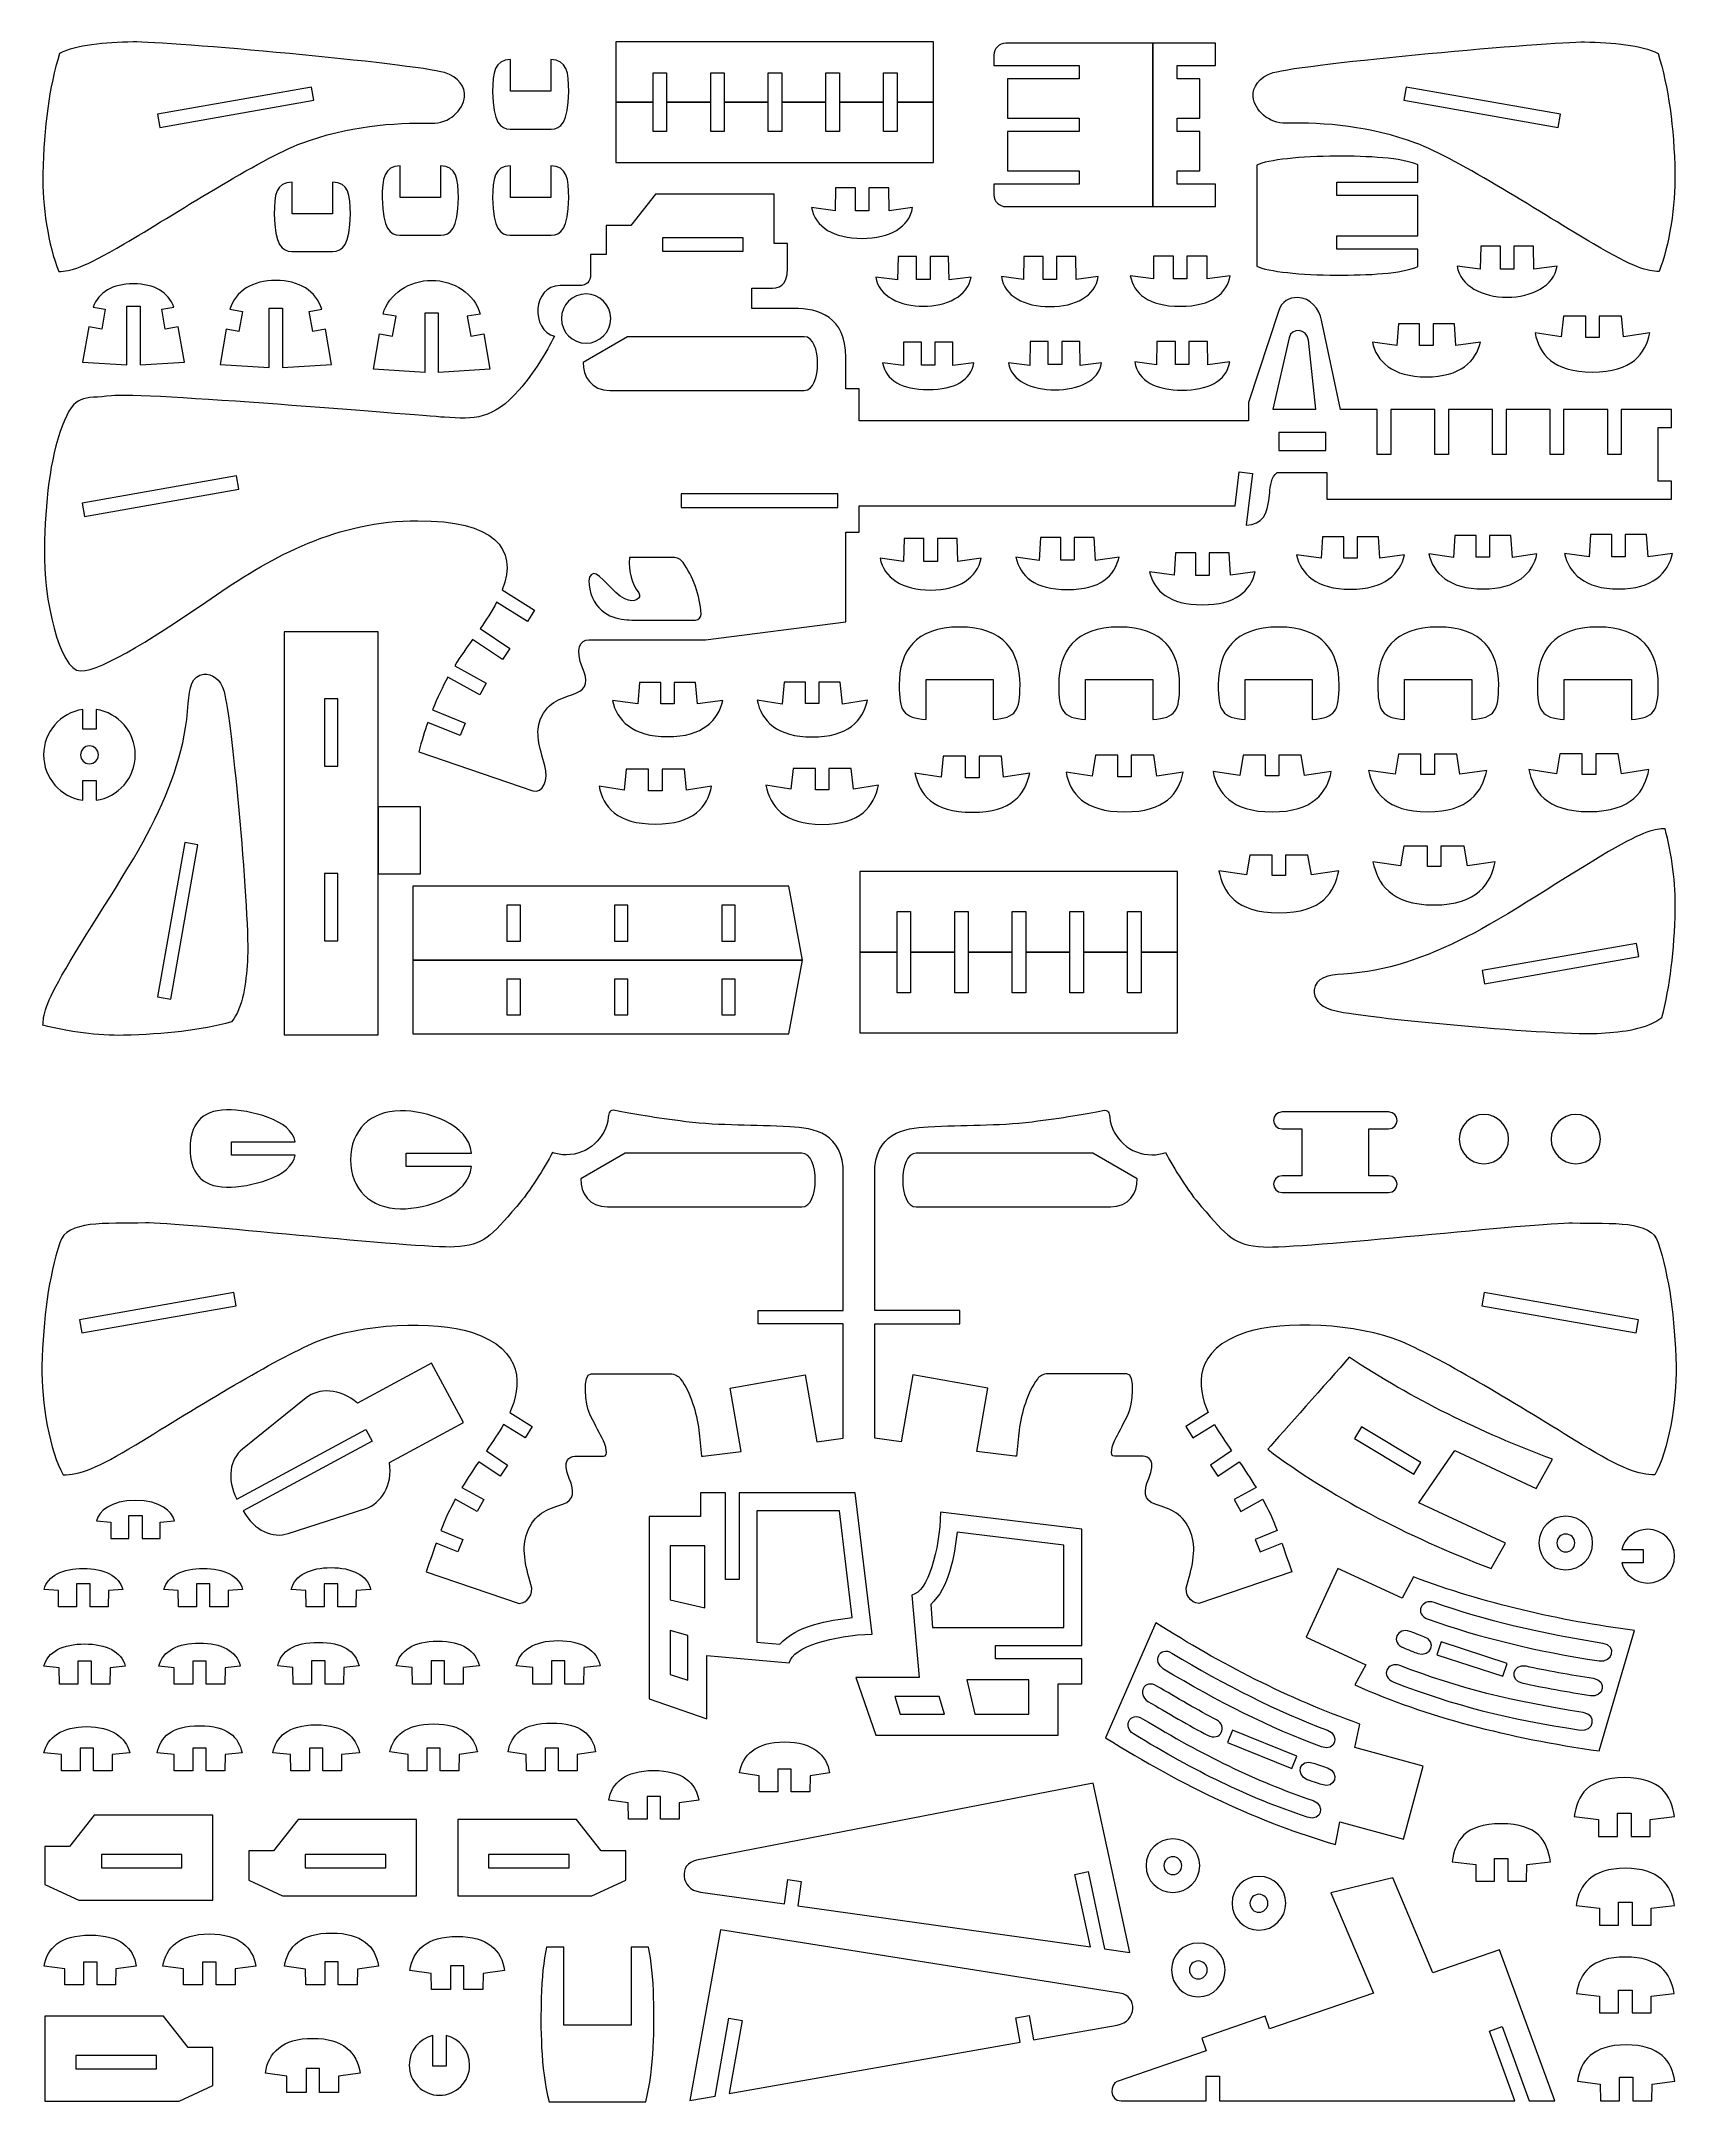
# Model space of a CAD drawing. Header units: millimetres. Extents: x -244 to 244, y -307 to 308.
import ezdxf

# ---------------------------------------------------------------- set-up
doc = ezdxf.new("R2010")
doc.units = ezdxf.units.MM
doc.header["$MEASUREMENT"] = 0
doc.layers.add('layer 1', color=7, linetype='Continuous')

msp = doc.modelspace()

# ---------------------------------------------------------------- linework, layer by layer
at = {"layer": 'layer 1', "lineweight": 9}
for points, knots in [([(-238.8045, 238.9275), (-241.8806, 246.5325), (-243.7573, 258.8012), (-243.5556, 268.0816), (-243.5556, 268.0816), (-243.2517, 282.0586), (-241.6317, 293.9696), (-238.5251, 303.9699), (-238.5251, 303.9699), (-233.5635, 306.5536), (-225.1053, 307.1889), (-216.5541, 307.3912), (-216.5541, 307.3912), (-206.7887, 307.6219), (-132.9795, 300.9628), (-123.6629, 298.2521), (-123.6629, 298.2521), (-119.187, 296.9532), (-117.4942, 293.8566), (-117.6919, 291.0707), (-117.6919, 291.0707), (-117.9814, 287), (-122.3302, 283.0092), (-127.4846, 283.1503), (-127.4846, 283.1503), (-138.8809, 283.4562), (-152.7577, 282.1809), (-166.2184, 277.2207), (-166.2184, 277.2207), (-178.8268, 272.5712), (-204.8101, 255.5776), (-219.2361, 247.1397), (-219.2361, 247.1397), (-231.769, 239.8076), (-235.261, 238.9605), (-238.8045, 238.9275)], [0, 0, 0, 0, 0.1, 0.1, 0.1, 0.1, 0.2, 0.2, 0.2, 0.2, 0.3, 0.3, 0.3, 0.3, 0.4, 0.4, 0.4, 0.4, 0.5, 0.5, 0.5, 0.5, 0.6, 0.6, 0.6, 0.6, 0.7, 0.7, 0.7, 0.7, 0.8, 0.8, 0.8, 0.8, 1, 1, 1, 1]), ([(238.8686, 238.9275), (241.9416, 246.5325), (243.8193, 258.8012), (243.6169, 268.0816), (243.6169, 268.0816), (243.3157, 282.0586), (241.6921, 293.9696), (238.5862, 303.9699), (238.5862, 303.9699), (233.6259, 306.5536), (225.1683, 307.1889), (216.6169, 307.3912), (216.6169, 307.3912), (206.8514, 307.6219), (133.0421, 300.9628), (123.726, 298.2521), (123.726, 298.2521), (119.2496, 296.9532), (117.5567, 293.8566), (117.7548, 291.0707), (117.7548, 291.0707), (118.0438, 287), (122.3932, 283.0092), (127.5477, 283.1503), (127.5477, 283.1503), (138.944, 283.4562), (152.8202, 282.1809), (166.281, 277.2207), (166.281, 277.2207), (178.8894, 272.5712), (204.8729, 255.5776), (219.2989, 247.1397), (219.2989, 247.1397), (231.8329, 239.8076), (235.3249, 238.9605), (238.8686, 238.9275)], [0, 0, 0, 0, 0.1, 0.1, 0.1, 0.1, 0.2, 0.2, 0.2, 0.2, 0.3, 0.3, 0.3, 0.3, 0.4, 0.4, 0.4, 0.4, 0.5, 0.5, 0.5, 0.5, 0.6, 0.6, 0.6, 0.6, 0.7, 0.7, 0.7, 0.7, 0.8, 0.8, 0.8, 0.8, 1, 1, 1, 1]), ([(-103.937, 292.6707), (-103.937, 292.6707), (-91.9117, 292.6707), (-91.9117, 292.6707), (-91.9117, 292.6707), (-91.9117, 292.6707), (-91.9117, 302.1299), (-91.9117, 302.1299), (-91.9117, 302.1299), (-87.1553, 302.0311), (-86.5152, 298.2663), (-86.5698, 292.5578), (-86.5698, 292.5578), (-86.6582, 283.3009), (-88.9417, 281.3809), (-91.7996, 281.4185), (-91.7996, 281.4185), (-91.7996, 281.4185), (-104.0495, 281.4185), (-104.0495, 281.4185), (-104.0495, 281.4185), (-106.9074, 281.3809), (-109.1904, 283.3009), (-109.2793, 292.5578), (-109.2793, 292.5578), (-109.334, 298.2663), (-108.6939, 302.0311), (-103.937, 302.1299), (-103.937, 302.1299), (-103.937, 302.1299), (-103.937, 292.6707), (-103.937, 292.6707)], [0, 0, 0, 0, 0.11111111, 0.11111111, 0.11111111, 0.11111111, 0.22222222, 0.22222222, 0.22222222, 0.22222222, 0.33333333, 0.33333333, 0.33333333, 0.33333333, 0.44444444, 0.44444444, 0.44444444, 0.44444444, 0.55555556, 0.55555556, 0.55555556, 0.55555556, 0.66666667, 0.66666667, 0.66666667, 0.66666667, 0.77777778, 0.77777778, 0.77777778, 0.77777778, 1, 1, 1, 1]), ([(-72.5533, 307.4618), (-72.5533, 307.4618), (22.3161, 307.4618), (22.3161, 307.4618), (22.3161, 307.4618), (22.3161, 307.4618), (22.3161, 289.4236), (22.3161, 289.4236), (22.3161, 289.4236), (22.3161, 289.4236), (11.4268, 289.4236), (11.4268, 289.4236), (11.4268, 289.4236), (11.4268, 289.4236), (11.4268, 298.1956), (11.4268, 298.1956), (11.4268, 298.1956), (11.4268, 298.1956), (7.4181, 298.1956), (7.4181, 298.1956), (7.4181, 298.1956), (7.4181, 298.1956), (7.4181, 289.4236), (7.4181, 289.4236), (7.4181, 289.4236), (7.4181, 289.4236), (-5.7768, 289.4236), (-5.7768, 289.4236), (-5.7768, 289.4236), (-5.7768, 289.4236), (-5.7768, 298.1956), (-5.7768, 298.1956), (-5.7768, 298.1956), (-5.7768, 298.1956), (-9.7853, 298.1956), (-9.7853, 298.1956), (-9.7853, 298.1956), (-9.7853, 298.1956), (-9.7853, 289.4236), (-9.7853, 289.4236), (-9.7853, 289.4236), (-9.7853, 289.4236), (-22.9802, 289.4236), (-22.9802, 289.4236), (-22.9802, 289.4236), (-22.9802, 289.4236), (-22.9802, 298.1956), (-22.9802, 298.1956), (-22.9802, 298.1956), (-22.9802, 298.1956), (-26.9888, 298.1956), (-26.9888, 298.1956), (-26.9888, 298.1956), (-26.9888, 298.1956), (-26.9888, 289.4236), (-26.9888, 289.4236), (-26.9888, 289.4236), (-26.9888, 289.4236), (-40.1836, 289.4236), (-40.1836, 289.4236), (-40.1836, 289.4236), (-40.1836, 289.4236), (-40.1836, 298.1956), (-40.1836, 298.1956), (-40.1836, 298.1956), (-40.1836, 298.1956), (-44.1922, 298.1956), (-44.1922, 298.1956), (-44.1922, 298.1956), (-44.1922, 298.1956), (-44.1922, 289.4236), (-44.1922, 289.4236), (-44.1922, 289.4236), (-44.1922, 289.4236), (-57.3871, 289.4236), (-57.3871, 289.4236), (-57.3871, 289.4236), (-57.3871, 289.4236), (-57.3875, 298.1956), (-57.3875, 298.1956), (-57.3875, 298.1956), (-57.3875, 298.1956), (-61.3962, 298.1956), (-61.3962, 298.1956), (-61.3962, 298.1956), (-61.3962, 298.1956), (-61.3962, 289.4236), (-61.3962, 289.4236), (-61.3962, 289.4236), (-61.3962, 289.4236), (-72.5016, 289.4236), (-72.5016, 289.4236), (-72.5016, 289.4236), (-72.5016, 289.4236), (-72.5533, 307.4618), (-72.5533, 307.4618)], [0, 0, 0, 0, 0.04, 0.04, 0.04, 0.04, 0.08, 0.08, 0.08, 0.08, 0.12, 0.12, 0.12, 0.12, 0.16, 0.16, 0.16, 0.16, 0.2, 0.2, 0.2, 0.2, 0.24, 0.24, 0.24, 0.24, 0.28, 0.28, 0.28, 0.28, 0.32, 0.32, 0.32, 0.32, 0.36, 0.36, 0.36, 0.36, 0.4, 0.4, 0.4, 0.4, 0.44, 0.44, 0.44, 0.44, 0.48, 0.48, 0.48, 0.48, 0.52, 0.52, 0.52, 0.52, 0.56, 0.56, 0.56, 0.56, 0.6, 0.6, 0.6, 0.6, 0.64, 0.64, 0.64, 0.64, 0.68, 0.68, 0.68, 0.68, 0.72, 0.72, 0.72, 0.72, 0.76, 0.76, 0.76, 0.76, 0.8, 0.8, 0.8, 0.8, 0.84, 0.84, 0.84, 0.84, 0.88, 0.88, 0.88, 0.88, 0.92, 0.92, 0.92, 0.92, 1, 1, 1, 1]), ([(87.7857, 258.2647), (87.7857, 258.2647), (43.9089, 258.2647), (43.9089, 258.2647), (43.9089, 258.2647), (41.9522, 258.2647), (40.3511, 259.8553), (40.3511, 261.8036), (40.3511, 261.8036), (40.3511, 261.8036), (40.3511, 264.9427), (40.3511, 264.9427), (40.3511, 264.9427), (40.3511, 264.9427), (65.8165, 264.9427), (65.8165, 264.9427), (65.8165, 264.9427), (65.8165, 264.9427), (65.8165, 268.9521), (65.8165, 268.9521), (65.8165, 268.9521), (65.8165, 268.9521), (44.3598, 268.9521), (44.3598, 268.9521), (44.3598, 268.9521), (44.3598, 268.9521), (44.3598, 280.642), (44.3598, 280.642), (44.3598, 280.642), (44.3598, 280.642), (65.8165, 280.642), (65.8165, 280.642), (65.8165, 280.642), (65.8165, 280.642), (65.8165, 284.6516), (65.8165, 284.6516), (65.8165, 284.6516), (65.8165, 284.6516), (44.3598, 284.6516), (44.3598, 284.6516), (44.3598, 284.6516), (44.3598, 284.6516), (44.3598, 296.3461), (44.3598, 296.3461), (44.3598, 296.3461), (44.3598, 296.3461), (65.8165, 296.3461), (65.8165, 296.3461), (65.8165, 296.3461), (65.8165, 296.3461), (65.8165, 300.351), (65.8165, 300.351), (65.8165, 300.351), (65.8165, 300.351), (40.3511, 300.351), (40.3511, 300.351), (40.3511, 300.351), (40.3511, 300.351), (40.3511, 303.4899), (40.3511, 303.4899), (40.3511, 303.4899), (40.3511, 305.4382), (41.9522, 307.0336), (43.9089, 307.0336), (43.9089, 307.0336), (43.9089, 307.0336), (87.7857, 307.0336), (87.7857, 307.0336), (87.7857, 307.0336), (87.7857, 307.0336), (87.7857, 258.2647), (87.7857, 258.2647)], [0, 0, 0, 0, 0.05263158, 0.05263158, 0.05263158, 0.05263158, 0.10526316, 0.10526316, 0.10526316, 0.10526316, 0.15789474, 0.15789474, 0.15789474, 0.15789474, 0.21052632, 0.21052632, 0.21052632, 0.21052632, 0.26315789, 0.26315789, 0.26315789, 0.26315789, 0.31578947, 0.31578947, 0.31578947, 0.31578947, 0.36842105, 0.36842105, 0.36842105, 0.36842105, 0.42105263, 0.42105263, 0.42105263, 0.42105263, 0.47368421, 0.47368421, 0.47368421, 0.47368421, 0.52631579, 0.52631579, 0.52631579, 0.52631579, 0.57894737, 0.57894737, 0.57894737, 0.57894737, 0.63157895, 0.63157895, 0.63157895, 0.63157895, 0.68421053, 0.68421053, 0.68421053, 0.68421053, 0.73684211, 0.73684211, 0.73684211, 0.73684211, 0.78947368, 0.78947368, 0.78947368, 0.78947368, 0.84210526, 0.84210526, 0.84210526, 0.84210526, 0.89473684, 0.89473684, 0.89473684, 0.89473684, 1, 1, 1, 1]), ([(87.7857, 307.0336), (87.7857, 307.0336), (106.4924, 307.0336), (106.4924, 307.0336), (106.4924, 307.0336), (106.4924, 307.0336), (106.4924, 300.351), (106.4924, 300.351), (106.4924, 300.351), (106.4924, 300.351), (95.0571, 300.351), (95.0571, 300.351), (95.0571, 300.351), (95.0571, 300.351), (95.0571, 296.3461), (95.0571, 296.3461), (95.0571, 296.3461), (95.0571, 296.3461), (101.8159, 296.3461), (101.8159, 296.3461), (101.8159, 296.3461), (101.8159, 296.3461), (101.8159, 284.6516), (101.8159, 284.6516), (101.8159, 284.6516), (101.8159, 284.6516), (95.0571, 284.6516), (95.0571, 284.6516), (95.0571, 284.6516), (95.0571, 284.6516), (95.0571, 280.642), (95.0571, 280.642), (95.0571, 280.642), (95.0571, 280.642), (101.8159, 280.642), (101.8159, 280.642), (101.8159, 280.642), (101.8159, 280.642), (101.8159, 268.9521), (101.8159, 268.9521), (101.8159, 268.9521), (101.8159, 268.9521), (95.0571, 268.9521), (95.0571, 268.9521), (95.0571, 268.9521), (95.0571, 268.9521), (95.0571, 264.9427), (95.0571, 264.9427), (95.0571, 264.9427), (95.0571, 264.9427), (106.4924, 264.9427), (106.4924, 264.9427), (106.4924, 264.9427), (106.4924, 264.9427), (106.4924, 258.2647), (106.4924, 258.2647), (106.4924, 258.2647), (106.4924, 258.2647), (87.7857, 258.2647), (87.7857, 258.2647), (87.7857, 258.2647), (87.7857, 258.2647), (87.7857, 307.0336), (87.7857, 307.0336)], [0, 0, 0, 0, 0.05882353, 0.05882353, 0.05882353, 0.05882353, 0.11764706, 0.11764706, 0.11764706, 0.11764706, 0.17647059, 0.17647059, 0.17647059, 0.17647059, 0.23529412, 0.23529412, 0.23529412, 0.23529412, 0.29411765, 0.29411765, 0.29411765, 0.29411765, 0.35294118, 0.35294118, 0.35294118, 0.35294118, 0.41176471, 0.41176471, 0.41176471, 0.41176471, 0.47058824, 0.47058824, 0.47058824, 0.47058824, 0.52941176, 0.52941176, 0.52941176, 0.52941176, 0.58823529, 0.58823529, 0.58823529, 0.58823529, 0.64705882, 0.64705882, 0.64705882, 0.64705882, 0.70588235, 0.70588235, 0.70588235, 0.70588235, 0.76470588, 0.76470588, 0.76470588, 0.76470588, 0.82352941, 0.82352941, 0.82352941, 0.82352941, 0.88235294, 0.88235294, 0.88235294, 0.88235294, 1, 1, 1, 1]), ([(-209.3549, 285.8092), (-209.3549, 285.8092), (-163.2987, 293.932), (-163.2987, 293.932), (-163.2987, 293.932), (-163.2987, 293.932), (-162.6027, 289.9836), (-162.6027, 289.9836), (-162.6027, 289.9836), (-162.6027, 289.9836), (-208.6589, 281.8609), (-208.6589, 281.8609), (-208.6589, 281.8609), (-208.6589, 281.8609), (-209.3549, 285.8092), (-209.3549, 285.8092)], [0, 0, 0, 0, 0.2, 0.2, 0.2, 0.2, 0.4, 0.4, 0.4, 0.4, 0.6, 0.6, 0.6, 0.6, 1, 1, 1, 1]), ([(-72.5016, 289.4236), (-72.5016, 289.4236), (-61.3962, 289.4236), (-61.3962, 289.4236), (-61.3962, 289.4236), (-61.3962, 289.4236), (-61.3962, 280.6515), (-61.3962, 280.6515), (-61.3962, 280.6515), (-61.3962, 280.6515), (-57.3875, 280.6515), (-57.3875, 280.6515), (-57.3875, 280.6515), (-57.3875, 280.6515), (-57.3871, 289.4236), (-57.3871, 289.4236), (-57.3871, 289.4236), (-57.3871, 289.4236), (-44.1922, 289.4236), (-44.1922, 289.4236), (-44.1922, 289.4236), (-44.1922, 289.4236), (-44.1922, 280.6515), (-44.1922, 280.6515), (-44.1922, 280.6515), (-44.1922, 280.6515), (-40.1836, 280.6515), (-40.1836, 280.6515), (-40.1836, 280.6515), (-40.1836, 280.6515), (-40.1836, 289.4236), (-40.1836, 289.4236), (-40.1836, 289.4236), (-40.1836, 289.4236), (-26.9888, 289.4236), (-26.9888, 289.4236), (-26.9888, 289.4236), (-26.9888, 289.4236), (-26.9888, 280.6515), (-26.9888, 280.6515), (-26.9888, 280.6515), (-26.9888, 280.6515), (-22.9802, 280.6515), (-22.9802, 280.6515), (-22.9802, 280.6515), (-22.9802, 280.6515), (-22.9802, 289.4236), (-22.9802, 289.4236), (-22.9802, 289.4236), (-22.9802, 289.4236), (-9.7853, 289.4236), (-9.7853, 289.4236), (-9.7853, 289.4236), (-9.7853, 289.4236), (-9.7853, 280.6515), (-9.7853, 280.6515), (-9.7853, 280.6515), (-9.7853, 280.6515), (-5.7768, 280.6515), (-5.7768, 280.6515), (-5.7768, 280.6515), (-5.7768, 280.6515), (-5.7768, 289.4236), (-5.7768, 289.4236), (-5.7768, 289.4236), (-5.7768, 289.4236), (7.4181, 289.4236), (7.4181, 289.4236), (7.4181, 289.4236), (7.4181, 289.4236), (7.4181, 280.6515), (7.4181, 280.6515), (7.4181, 280.6515), (7.4181, 280.6515), (11.4268, 280.6515), (11.4268, 280.6515), (11.4268, 280.6515), (11.4268, 280.6515), (11.4268, 289.4236), (11.4268, 289.4236), (11.4268, 289.4236), (11.4268, 289.4236), (22.3161, 289.4236), (22.3161, 289.4236), (22.3161, 289.4236), (22.3161, 289.4236), (22.3161, 271.3852), (22.3161, 271.3852), (22.3161, 271.3852), (22.3161, 271.3852), (-72.5533, 271.3852), (-72.5533, 271.3852), (-72.5533, 271.3852), (-72.5533, 271.3852), (-72.5016, 289.4236), (-72.5016, 289.4236)], [0, 0, 0, 0, 0.04, 0.04, 0.04, 0.04, 0.08, 0.08, 0.08, 0.08, 0.12, 0.12, 0.12, 0.12, 0.16, 0.16, 0.16, 0.16, 0.2, 0.2, 0.2, 0.2, 0.24, 0.24, 0.24, 0.24, 0.28, 0.28, 0.28, 0.28, 0.32, 0.32, 0.32, 0.32, 0.36, 0.36, 0.36, 0.36, 0.4, 0.4, 0.4, 0.4, 0.44, 0.44, 0.44, 0.44, 0.48, 0.48, 0.48, 0.48, 0.52, 0.52, 0.52, 0.52, 0.56, 0.56, 0.56, 0.56, 0.6, 0.6, 0.6, 0.6, 0.64, 0.64, 0.64, 0.64, 0.68, 0.68, 0.68, 0.68, 0.72, 0.72, 0.72, 0.72, 0.76, 0.76, 0.76, 0.76, 0.8, 0.8, 0.8, 0.8, 0.84, 0.84, 0.84, 0.84, 0.88, 0.88, 0.88, 0.88, 0.92, 0.92, 0.92, 0.92, 1, 1, 1, 1]), ([(208.7215, 281.8609), (208.7215, 281.8609), (162.6653, 289.9836), (162.6653, 289.9836), (162.6653, 289.9836), (162.6653, 289.9836), (163.3618, 293.932), (163.3618, 293.932), (163.3618, 293.932), (163.3618, 293.932), (209.4176, 285.8092), (209.4176, 285.8092), (209.4176, 285.8092), (209.4176, 285.8092), (208.7215, 281.8609), (208.7215, 281.8609)], [0, 0, 0, 0, 0.2, 0.2, 0.2, 0.2, 0.4, 0.4, 0.4, 0.4, 0.6, 0.6, 0.6, 0.6, 1, 1, 1, 1]), ([(166.9261, 249.5491), (166.9261, 249.5491), (142.6702, 249.5491), (142.6702, 249.5491), (142.6702, 249.5491), (142.6702, 249.5491), (142.6702, 245.5395), (142.6702, 245.5395), (142.6702, 245.5395), (142.6702, 245.5395), (166.9261, 245.5395), (166.9261, 245.5395), (166.9261, 245.5395), (166.9261, 245.5395), (166.9261, 240.3629), (166.9261, 240.3629), (166.9261, 240.3629), (162.1019, 238.2687), (151.9655, 237.7746), (142.5068, 237.8075), (142.5068, 237.8075), (132.1187, 237.8451), (122.0854, 238.8523), (118.8236, 240.4899), (118.8236, 240.4899), (118.8236, 240.4899), (118.8236, 270.6275), (118.8236, 270.6275), (118.8236, 270.6275), (122.0854, 272.2653), (132.1187, 273.2723), (142.5068, 273.3101), (142.5068, 273.3101), (151.9655, 273.3477), (162.1019, 272.8536), (166.9261, 270.7547), (166.9261, 270.7547), (166.9261, 270.7547), (166.9261, 265.5826), (166.9261, 265.5826), (166.9261, 265.5826), (166.9261, 265.5826), (142.6702, 265.5826), (142.6702, 265.5826), (142.6702, 265.5826), (142.6702, 265.5826), (142.6702, 261.5731), (142.6702, 261.5731), (142.6702, 261.5731), (142.6702, 261.5731), (166.9261, 261.5731), (166.9261, 261.5731), (166.9261, 261.5731), (166.9261, 261.5731), (166.9261, 249.5491), (166.9261, 249.5491)], [0, 0, 0, 0, 0.06666667, 0.06666667, 0.06666667, 0.06666667, 0.13333333, 0.13333333, 0.13333333, 0.13333333, 0.2, 0.2, 0.2, 0.2, 0.26666667, 0.26666667, 0.26666667, 0.26666667, 0.33333333, 0.33333333, 0.33333333, 0.33333333, 0.4, 0.4, 0.4, 0.4, 0.46666667, 0.46666667, 0.46666667, 0.46666667, 0.53333333, 0.53333333, 0.53333333, 0.53333333, 0.6, 0.6, 0.6, 0.6, 0.66666667, 0.66666667, 0.66666667, 0.66666667, 0.73333333, 0.73333333, 0.73333333, 0.73333333, 0.8, 0.8, 0.8, 0.8, 0.86666667, 0.86666667, 0.86666667, 0.86666667, 1, 1, 1, 1]), ([(-169.1112, 256.1423), (-169.1112, 256.1423), (-157.0853, 256.1423), (-157.0853, 256.1423), (-157.0853, 256.1423), (-157.0853, 256.1423), (-157.0853, 265.6015), (-157.0853, 265.6015), (-157.0853, 265.6015), (-152.3289, 265.5027), (-151.6894, 261.7425), (-151.744, 256.0341), (-151.744, 256.0341), (-151.8324, 246.7772), (-154.1153, 244.8525), (-156.9738, 244.8948), (-156.9738, 244.8948), (-156.9738, 244.8948), (-169.2232, 244.8948), (-169.2232, 244.8948), (-169.2232, 244.8948), (-172.0816, 244.8525), (-174.3646, 246.7772), (-174.4531, 256.0341), (-174.4531, 256.0341), (-174.5076, 261.7425), (-173.8681, 265.5027), (-169.1112, 265.6015), (-169.1112, 265.6015), (-169.1112, 265.6015), (-169.1112, 256.1423), (-169.1112, 256.1423)], [0, 0, 0, 0, 0.11111111, 0.11111111, 0.11111111, 0.11111111, 0.22222222, 0.22222222, 0.22222222, 0.22222222, 0.33333333, 0.33333333, 0.33333333, 0.33333333, 0.44444444, 0.44444444, 0.44444444, 0.44444444, 0.55555556, 0.55555556, 0.55555556, 0.55555556, 0.66666667, 0.66666667, 0.66666667, 0.66666667, 0.77777778, 0.77777778, 0.77777778, 0.77777778, 1, 1, 1, 1]), ([(-136.8823, 260.9754), (-136.8823, 260.9754), (-124.8568, 260.9754), (-124.8568, 260.9754), (-124.8568, 260.9754), (-124.8568, 260.9754), (-124.8568, 270.4346), (-124.8568, 270.4346), (-124.8568, 270.4346), (-120.1004, 270.3358), (-119.4604, 266.5756), (-119.5151, 260.8672), (-119.5151, 260.8672), (-119.6035, 251.6104), (-121.8869, 249.6856), (-124.7449, 249.728), (-124.7449, 249.728), (-124.7449, 249.728), (-136.9942, 249.728), (-136.9942, 249.728), (-136.9942, 249.728), (-139.8527, 249.6856), (-142.1356, 251.6104), (-142.2241, 260.8672), (-142.2241, 260.8672), (-142.2791, 266.5756), (-141.6391, 270.3358), (-136.8823, 270.4346), (-136.8823, 270.4346), (-136.8823, 270.4346), (-136.8823, 260.9754), (-136.8823, 260.9754)], [0, 0, 0, 0, 0.11111111, 0.11111111, 0.11111111, 0.11111111, 0.22222222, 0.22222222, 0.22222222, 0.22222222, 0.33333333, 0.33333333, 0.33333333, 0.33333333, 0.44444444, 0.44444444, 0.44444444, 0.44444444, 0.55555556, 0.55555556, 0.55555556, 0.55555556, 0.66666667, 0.66666667, 0.66666667, 0.66666667, 0.77777778, 0.77777778, 0.77777778, 0.77777778, 1, 1, 1, 1]), ([(-103.937, 260.9754), (-103.937, 260.9754), (-91.9117, 260.9754), (-91.9117, 260.9754), (-91.9117, 260.9754), (-91.9117, 260.9754), (-91.9117, 270.4346), (-91.9117, 270.4346), (-91.9117, 270.4346), (-87.1553, 270.3358), (-86.5152, 266.5756), (-86.5698, 260.8672), (-86.5698, 260.8672), (-86.6582, 251.6104), (-88.9417, 249.6856), (-91.7996, 249.728), (-91.7996, 249.728), (-91.7996, 249.728), (-104.0495, 249.728), (-104.0495, 249.728), (-104.0495, 249.728), (-106.9074, 249.6856), (-109.1904, 251.6104), (-109.2793, 260.8672), (-109.2793, 260.8672), (-109.334, 266.5756), (-108.6939, 270.3358), (-103.937, 270.4346), (-103.937, 270.4346), (-103.937, 270.4346), (-103.937, 260.9754), (-103.937, 260.9754)], [0, 0, 0, 0, 0.11111111, 0.11111111, 0.11111111, 0.11111111, 0.22222222, 0.22222222, 0.22222222, 0.22222222, 0.33333333, 0.33333333, 0.33333333, 0.33333333, 0.44444444, 0.44444444, 0.44444444, 0.44444444, 0.55555556, 0.55555556, 0.55555556, 0.55555556, 0.66666667, 0.66666667, 0.66666667, 0.66666667, 0.77777778, 0.77777778, 0.77777778, 0.77777778, 1, 1, 1, 1]), ([(242.6381, 197.6931), (242.6381, 197.6931), (242.6381, 192.3471), (242.6381, 192.3471), (242.6381, 192.3471), (242.6381, 192.3471), (238.6286, 192.3471), (238.6286, 192.3471), (238.6286, 192.3471), (238.6286, 192.3471), (238.6286, 176.3135), (238.6286, 176.3135), (238.6286, 176.3135), (238.6286, 176.3135), (242.6381, 176.3135), (242.6381, 176.3135), (242.6381, 176.3135), (242.6381, 176.3135), (242.6381, 170.9675), (242.6381, 170.9675), (242.6381, 170.9675), (242.6381, 170.9675), (139.7501, 170.9675), (139.7501, 170.9675), (139.7501, 170.9675), (139.7501, 170.9675), (139.7501, 178.8877), (139.7501, 178.8877), (139.7501, 178.8877), (139.7501, 178.8877), (124.8953, 178.8877), (124.8953, 178.8877), (124.8953, 178.8877), (123.0416, 177.5936), (122.837, 174.8546), (122.6789, 172.8592), (122.6789, 172.8592), (122.147, 166.1579), (120.4934, 163.4095), (115.6541, 163.1888), (115.6541, 163.1888), (115.6541, 163.1888), (117.5426, 178.5725), (117.5426, 178.5725), (117.5426, 178.5725), (117.5426, 178.5725), (113.5637, 179.0618), (113.5637, 179.0618), (113.5637, 179.0618), (113.5637, 179.0618), (112.3241, 168.9626), (112.3241, 168.9626), (112.3241, 168.9626), (112.3241, 168.9626), (0.1181, 168.9626), (0.1181, 168.9626), (0.1181, 168.9626), (0.1181, 168.9626), (0.1181, 161.0785), (0.1181, 161.0785), (0.1181, 161.0785), (0.1181, 161.0785), (-3.8905, 161.0785), (-3.8905, 161.0785), (-3.8905, 161.0785), (-3.8905, 161.0785), (-3.8905, 134.3548), (-3.8905, 134.3548), (-3.8905, 134.3548), (-3.8905, 134.3548), (-45.7315, 129.0101), (-45.7315, 129.0101), (-45.7315, 129.0101), (-45.7315, 129.0101), (-80.5776, 129.0101), (-80.5776, 129.0101), (-80.5776, 129.0101), (-83.139, 129.0101), (-84.7674, 126.1088), (-82.4431, 120.614), (-82.4431, 120.614), (-80.8656, 116.8844), (-81.0162, 114.3893), (-84.3994, 113.0589), (-84.3994, 113.0589), (-88.4442, 111.4683), (-92.6218, 111.0419), (-95.0562, 105.1302), (-95.0562, 105.1302), (-96.5405, 101.5253), (-95.4252, 97.2042), (-93.6641, 91.3866), (-93.6641, 91.3866), (-92.475, 87.4571), (-94.3047, 82.8832), (-97.253, 83.8928), (-97.253, 83.8928), (-97.253, 83.8928), (-131.3291, 95.5618), (-131.3291, 95.5618), (-131.3291, 95.5618), (-130.4632, 98.7803), (-129.561, 101.6839), (-128.6316, 104.3283), (-128.6316, 104.3283), (-128.6316, 104.3283), (-118.9663, 100.4231), (-118.9663, 100.4231), (-118.9663, 100.4231), (-118.9663, 100.4231), (-117.4646, 104.1405), (-117.4646, 104.1405), (-117.4646, 104.1405), (-117.4646, 104.1405), (-127.2277, 108.0846), (-127.2277, 108.0846), (-127.2277, 108.0846), (-125.7407, 111.8264), (-124.1994, 115.0011), (-122.638, 117.8069), (-122.638, 117.8069), (-122.638, 117.8069), (-113.1477, 112.5464), (-113.1477, 112.5464), (-113.1477, 112.5464), (-113.1477, 112.5464), (-111.2041, 116.0524), (-111.2041, 116.0524), (-111.2041, 116.0524), (-111.2041, 116.0524), (-120.6016, 121.2612), (-120.6016, 121.2612), (-120.6016, 121.2612), (-118.8138, 124.1333), (-117.0213, 126.642), (-115.2744, 129.0825), (-115.2744, 129.0825), (-115.2744, 129.0825), (-106.3489, 123.0622), (-106.3489, 123.0622), (-106.3489, 123.0622), (-106.3489, 123.0622), (-104.1074, 126.3856), (-104.1074, 126.3856), (-104.1074, 126.3856), (-104.1074, 126.3856), (-112.9553, 132.3532), (-112.9553, 132.3532), (-112.9553, 132.3532), (-111.2455, 134.8137), (-109.6064, 137.3399), (-108.0906, 140.2345), (-108.0906, 140.2345), (-108.0906, 140.2345), (-98.8658, 134.47), (-98.8658, 134.47), (-98.8658, 134.47), (-98.8658, 134.47), (-96.741, 137.8697), (-96.741, 137.8697), (-96.741, 137.8697), (-96.741, 137.8697), (-106.3912, 143.8995), (-106.3912, 143.8995), (-106.3912, 143.8995), (-101.5247, 156.4346), (-109.1203, 164.5154), (-131.6378, 164.5154), (-131.6378, 164.5154), (-155.6184, 164.5154), (-174.7401, 154.0162), (-191.6673, 142.4177), (-191.6673, 142.4177), (-208.5948, 130.8191), (-225.8357, 119.5344), (-232.2618, 119.6912), (-232.2618, 119.6912), (-238.688, 119.8479), (-243.39, 141.4769), (-243.0765, 155.8967), (-243.0765, 155.8967), (-242.7632, 170.3179), (-241.5092, 182.6996), (-237.7475, 192.7282), (-237.7475, 192.7282), (-233.986, 202.7615), (-231.6347, 200.7238), (-223.0144, 201.8203), (-223.0144, 201.8203), (-214.3942, 202.9169), (-132.5785, 196.0225), (-123.6446, 195.3918), (-123.6446, 195.3918), (-114.7105, 194.7659), (-109.2247, 194.6106), (-101.3883, 203.5427), (-101.3883, 203.5427), (-96.9466, 208.6064), (-93.2105, 214.9784), (-90.8067, 219.548), (-90.8067, 219.548), (-97.942, 221.3645), (-97.3829, 234.7109), (-89.1237, 234.7109), (-89.1237, 234.7109), (-89.1237, 234.7109), (-83.4041, 234.7109), (-83.4041, 234.7109), (-83.4041, 234.7109), (-81.1644, 234.7109), (-80.0636, 235.798), (-80.0636, 238.0382), (-80.0636, 238.0382), (-80.0636, 238.0382), (-80.0636, 243.9207), (-80.0636, 243.9207), (-80.0636, 243.9207), (-80.0636, 243.9207), (-75.3867, 243.9207), (-75.3867, 243.9207), (-75.3867, 243.9207), (-75.3867, 243.9207), (-75.3867, 252.6081), (-75.3867, 252.6081), (-75.3867, 252.6081), (-75.3867, 252.6081), (-68.0379, 252.6081), (-68.0379, 252.6081), (-68.0379, 252.6081), (-68.0379, 252.6081), (-60.6889, 261.9591), (-60.6889, 261.9591), (-60.6889, 261.9591), (-48.6635, 261.9591), (-37.3054, 261.9591), (-25.2796, 261.9591), (-25.2796, 261.9591), (-25.2796, 261.9591), (-25.2796, 247.262), (-25.2796, 247.262), (-25.2796, 247.262), (-25.2796, 247.262), (-21.2709, 247.262), (-21.2709, 247.262), (-21.2709, 247.262), (-21.2709, 247.262), (-21.2709, 239.85), (-21.2709, 239.85), (-21.2709, 239.85), (-21.2709, 234.3156), (-23.8663, 233.9014), (-26.8801, 233.9014), (-26.8801, 233.9014), (-26.8801, 233.9014), (-31.9608, 233.9014), (-31.9608, 233.9014), (-31.9608, 233.9014), (-31.9608, 233.9014), (-31.9608, 227.8871), (-31.9608, 227.8871), (-31.9608, 227.8871), (-31.9608, 227.8871), (-19.4036, 227.8871), (-19.4036, 227.8871), (-19.4036, 227.8871), (-11.9557, 227.8871), (-3.8905, 225.473), (-3.8905, 213.2419), (-3.8905, 213.2419), (-3.8905, 213.2419), (-3.8905, 203.8392), (-3.8905, 203.8392), (-3.8905, 203.8392), (-3.8905, 203.8392), (0.1181, 203.8392), (0.1181, 203.8392), (0.1181, 203.8392), (0.1181, 203.8392), (0.1181, 194.3518), (0.1181, 194.3518), (0.1181, 194.3518), (0.1181, 194.3518), (116.3665, 194.3518), (116.3665, 194.3518), (116.3665, 194.3518), (116.3665, 194.3518), (116.3665, 199.7544), (116.3665, 199.7544), (116.3665, 199.7544), (116.3665, 199.7544), (125.2489, 226.9413), (125.2489, 226.9413), (125.2489, 226.9413), (126.263, 230.0426), (128.4743, 231.1155), (130.9672, 231.1343), (130.9672, 231.1343), (134.7964, 231.1719), (137.4851, 227.5483), (138.1608, 224.3576), (138.1608, 224.3576), (138.1608, 224.3576), (143.8104, 197.6931), (143.8104, 197.6931), (143.8104, 197.6931), (143.8104, 197.6931), (154.7821, 197.6931), (154.7821, 197.6931), (154.7821, 197.6931), (154.7821, 197.6931), (154.7821, 184.2526), (154.7821, 184.2526), (154.7821, 184.2526), (154.7821, 184.2526), (158.7908, 184.2526), (158.7908, 184.2526), (158.7908, 184.2526), (158.7908, 184.2526), (158.7908, 197.6931), (158.7908, 197.6931), (158.7908, 197.6931), (158.7908, 197.6931), (171.9855, 197.6931), (171.9855, 197.6931), (171.9855, 197.6931), (171.9855, 197.6931), (171.9855, 184.2526), (171.9855, 184.2526), (171.9855, 184.2526), (171.9855, 184.2526), (175.9942, 184.2526), (175.9942, 184.2526), (175.9942, 184.2526), (175.9942, 184.2526), (175.9942, 197.6931), (175.9942, 197.6931), (175.9942, 197.6931), (175.9942, 197.6931), (189.1891, 197.6931), (189.1891, 197.6931), (189.1891, 197.6931), (189.1891, 197.6931), (189.1891, 184.2526), (189.1891, 184.2526), (189.1891, 184.2526), (189.1891, 184.2526), (193.1976, 184.2526), (193.1976, 184.2526), (193.1976, 184.2526), (193.1976, 184.2526), (193.1976, 197.6931), (193.1976, 197.6931), (193.1976, 197.6931), (193.1976, 197.6931), (206.3925, 197.6931), (206.3925, 197.6931), (206.3925, 197.6931), (206.3925, 197.6931), (206.3925, 184.2526), (206.3925, 184.2526), (206.3925, 184.2526), (206.3925, 184.2526), (210.4011, 184.2526), (210.4011, 184.2526), (210.4011, 184.2526), (210.4011, 184.2526), (210.4011, 197.6931), (210.4011, 197.6931), (210.4011, 197.6931), (210.4011, 197.6931), (223.5964, 197.6931), (223.5964, 197.6931), (223.5964, 197.6931), (223.5964, 197.6931), (223.5964, 184.2526), (223.5964, 184.2526), (223.5964, 184.2526), (223.5964, 184.2526), (227.6069, 184.2526), (227.6069, 184.2526), (227.6069, 184.2526), (227.6069, 184.2526), (227.6069, 197.6931), (227.6069, 197.6931), (227.6069, 197.6931), (227.6069, 197.6931), (242.6381, 197.6931), (242.6381, 197.6931)], [0, 0, 0, 0, 0.01020408, 0.01020408, 0.01020408, 0.01020408, 0.02040816, 0.02040816, 0.02040816, 0.02040816, 0.03061224, 0.03061224, 0.03061224, 0.03061224, 0.04081633, 0.04081633, 0.04081633, 0.04081633, 0.05102041, 0.05102041, 0.05102041, 0.05102041, 0.06122449, 0.06122449, 0.06122449, 0.06122449, 0.07142857, 0.07142857, 0.07142857, 0.07142857, 0.08163265, 0.08163265, 0.08163265, 0.08163265, 0.09183673, 0.09183673, 0.09183673, 0.09183673, 0.10204082, 0.10204082, 0.10204082, 0.10204082, 0.1122449, 0.1122449, 0.1122449, 0.1122449, 0.12244898, 0.12244898, 0.12244898, 0.12244898, 0.13265306, 0.13265306, 0.13265306, 0.13265306, 0.14285714, 0.14285714, 0.14285714, 0.14285714, 0.15306122, 0.15306122, 0.15306122, 0.15306122, 0.16326531, 0.16326531, 0.16326531, 0.16326531, 0.17346939, 0.17346939, 0.17346939, 0.17346939, 0.18367347, 0.18367347, 0.18367347, 0.18367347, 0.19387755, 0.19387755, 0.19387755, 0.19387755, 0.20408163, 0.20408163, 0.20408163, 0.20408163, 0.21428571, 0.21428571, 0.21428571, 0.21428571, 0.2244898, 0.2244898, 0.2244898, 0.2244898, 0.23469388, 0.23469388, 0.23469388, 0.23469388, 0.24489796, 0.24489796, 0.24489796, 0.24489796, 0.25510204, 0.25510204, 0.25510204, 0.25510204, 0.26530612, 0.26530612, 0.26530612, 0.26530612, 0.2755102, 0.2755102, 0.2755102, 0.2755102, 0.28571429, 0.28571429, 0.28571429, 0.28571429, 0.29591837, 0.29591837, 0.29591837, 0.29591837, 0.30612245, 0.30612245, 0.30612245, 0.30612245, 0.31632653, 0.31632653, 0.31632653, 0.31632653, 0.32653061, 0.32653061, 0.32653061, 0.32653061, 0.33673469, 0.33673469, 0.33673469, 0.33673469, 0.34693878, 0.34693878, 0.34693878, 0.34693878, 0.35714286, 0.35714286, 0.35714286, 0.35714286, 0.36734694, 0.36734694, 0.36734694, 0.36734694, 0.37755102, 0.37755102, 0.37755102, 0.37755102, 0.3877551, 0.3877551, 0.3877551, 0.3877551, 0.39795918, 0.39795918, 0.39795918, 0.39795918, 0.40816327, 0.40816327, 0.40816327, 0.40816327, 0.41836735, 0.41836735, 0.41836735, 0.41836735, 0.42857143, 0.42857143, 0.42857143, 0.42857143, 0.43877551, 0.43877551, 0.43877551, 0.43877551, 0.44897959, 0.44897959, 0.44897959, 0.44897959, 0.45918367, 0.45918367, 0.45918367, 0.45918367, 0.46938776, 0.46938776, 0.46938776, 0.46938776, 0.47959184, 0.47959184, 0.47959184, 0.47959184, 0.48979592, 0.48979592, 0.48979592, 0.48979592, 0.5, 0.5, 0.5, 0.5, 0.51020408, 0.51020408, 0.51020408, 0.51020408, 0.52040816, 0.52040816, 0.52040816, 0.52040816, 0.53061224, 0.53061224, 0.53061224, 0.53061224, 0.54081633, 0.54081633, 0.54081633, 0.54081633, 0.55102041, 0.55102041, 0.55102041, 0.55102041, 0.56122449, 0.56122449, 0.56122449, 0.56122449, 0.57142857, 0.57142857, 0.57142857, 0.57142857, 0.58163265, 0.58163265, 0.58163265, 0.58163265, 0.59183673, 0.59183673, 0.59183673, 0.59183673, 0.60204082, 0.60204082, 0.60204082, 0.60204082, 0.6122449, 0.6122449, 0.6122449, 0.6122449, 0.62244898, 0.62244898, 0.62244898, 0.62244898, 0.63265306, 0.63265306, 0.63265306, 0.63265306, 0.64285714, 0.64285714, 0.64285714, 0.64285714, 0.65306122, 0.65306122, 0.65306122, 0.65306122, 0.66326531, 0.66326531, 0.66326531, 0.66326531, 0.67346939, 0.67346939, 0.67346939, 0.67346939, 0.68367347, 0.68367347, 0.68367347, 0.68367347, 0.69387755, 0.69387755, 0.69387755, 0.69387755, 0.70408163, 0.70408163, 0.70408163, 0.70408163, 0.71428571, 0.71428571, 0.71428571, 0.71428571, 0.7244898, 0.7244898, 0.7244898, 0.7244898, 0.73469388, 0.73469388, 0.73469388, 0.73469388, 0.74489796, 0.74489796, 0.74489796, 0.74489796, 0.75510204, 0.75510204, 0.75510204, 0.75510204, 0.76530612, 0.76530612, 0.76530612, 0.76530612, 0.7755102, 0.7755102, 0.7755102, 0.7755102, 0.78571429, 0.78571429, 0.78571429, 0.78571429, 0.79591837, 0.79591837, 0.79591837, 0.79591837, 0.80612245, 0.80612245, 0.80612245, 0.80612245, 0.81632653, 0.81632653, 0.81632653, 0.81632653, 0.82653061, 0.82653061, 0.82653061, 0.82653061, 0.83673469, 0.83673469, 0.83673469, 0.83673469, 0.84693878, 0.84693878, 0.84693878, 0.84693878, 0.85714286, 0.85714286, 0.85714286, 0.85714286, 0.86734694, 0.86734694, 0.86734694, 0.86734694, 0.87755102, 0.87755102, 0.87755102, 0.87755102, 0.8877551, 0.8877551, 0.8877551, 0.8877551, 0.89795918, 0.89795918, 0.89795918, 0.89795918, 0.90816327, 0.90816327, 0.90816327, 0.90816327, 0.91836735, 0.91836735, 0.91836735, 0.91836735, 0.92857143, 0.92857143, 0.92857143, 0.92857143, 0.93877551, 0.93877551, 0.93877551, 0.93877551, 0.94897959, 0.94897959, 0.94897959, 0.94897959, 0.95918367, 0.95918367, 0.95918367, 0.95918367, 0.96938776, 0.96938776, 0.96938776, 0.96938776, 0.97959184, 0.97959184, 0.97959184, 0.97959184, 1, 1, 1, 1]), ([(3.0039, 263.8415), (3.0039, 263.8415), (8.9345, 263.8415), (8.9345, 263.8415), (8.9345, 263.8415), (8.9345, 263.8415), (9.0765, 256.9564), (9.0765, 256.9564), (9.0765, 256.9564), (9.0765, 256.9564), (16.0791, 257.9683), (16.0791, 257.9683), (16.0791, 257.9683), (14.9821, 252.1092), (9.4088, 248.7821), (0.9996, 248.7821), (0.9996, 248.7821), (-7.4102, 248.7821), (-12.9836, 252.1092), (-14.0801, 257.9683), (-14.0801, 257.9683), (-14.0801, 257.9683), (-7.0779, 256.9564), (-7.0779, 256.9564), (-7.0779, 256.9564), (-7.0779, 256.9564), (-6.9353, 263.8415), (-6.9353, 263.8415), (-6.9353, 263.8415), (-6.9353, 263.8415), (-1.0048, 263.8415), (-1.0048, 263.8415), (-1.0048, 263.8415), (-1.0048, 263.8415), (-1.0048, 256.9706), (-1.0048, 256.9706), (-1.0048, 256.9706), (-1.0048, 256.9706), (3.0039, 256.9706), (3.0039, 256.9706), (3.0039, 256.9706), (3.0039, 256.9706), (3.0039, 263.8415), (3.0039, 263.8415)], [0, 0, 0, 0, 0.08333333, 0.08333333, 0.08333333, 0.08333333, 0.16666667, 0.16666667, 0.16666667, 0.16666667, 0.25, 0.25, 0.25, 0.25, 0.33333333, 0.33333333, 0.33333333, 0.33333333, 0.41666667, 0.41666667, 0.41666667, 0.41666667, 0.5, 0.5, 0.5, 0.5, 0.58333333, 0.58333333, 0.58333333, 0.58333333, 0.66666667, 0.66666667, 0.66666667, 0.66666667, 0.75, 0.75, 0.75, 0.75, 0.83333333, 0.83333333, 0.83333333, 0.83333333, 1, 1, 1, 1]), ([(-58.5419, 248.9373), (-58.5419, 248.9373), (-34.4902, 248.9373), (-34.4902, 248.9373), (-34.4902, 248.9373), (-34.4902, 248.9373), (-34.4902, 244.9277), (-34.4902, 244.9277), (-34.4902, 244.9277), (-34.4902, 244.9277), (-58.5419, 244.9277), (-58.5419, 244.9277), (-58.5419, 244.9277), (-58.5419, 244.9277), (-58.5419, 248.9373), (-58.5419, 248.9373)], [0, 0, 0, 0, 0.2, 0.2, 0.2, 0.2, 0.4, 0.4, 0.4, 0.4, 0.6, 0.6, 0.6, 0.6, 1, 1, 1, 1]), ([(195.5413, 246.4337), (195.5413, 246.4337), (201.406, 246.4337), (201.406, 246.4337), (201.406, 246.4337), (201.406, 246.4337), (201.5486, 239.6006), (201.5486, 239.6006), (201.5486, 239.6006), (201.5486, 239.6006), (208.4359, 240.4618), (208.4359, 240.4618), (208.4359, 240.4618), (207.6081, 234.6027), (200.8873, 231.2285), (193.537, 231.2285), (193.537, 231.2285), (186.1861, 231.2285), (179.4658, 234.6027), (178.6377, 240.4618), (178.6377, 240.4618), (178.6377, 240.4618), (185.5254, 239.6006), (185.5254, 239.6006), (185.5254, 239.6006), (185.5254, 239.6006), (185.6676, 246.4337), (185.6676, 246.4337), (185.6676, 246.4337), (185.6676, 246.4337), (191.5326, 246.4337), (191.5326, 246.4337), (191.5326, 246.4337), (191.5326, 246.4337), (191.5326, 239.5581), (191.5326, 239.5581), (191.5326, 239.5581), (191.5326, 239.5581), (195.5413, 239.5581), (195.5413, 239.5581), (195.5413, 239.5581), (195.5413, 239.5581), (195.5413, 246.4337), (195.5413, 246.4337)], [0, 0, 0, 0, 0.08333333, 0.08333333, 0.08333333, 0.08333333, 0.16666667, 0.16666667, 0.16666667, 0.16666667, 0.25, 0.25, 0.25, 0.25, 0.33333333, 0.33333333, 0.33333333, 0.33333333, 0.41666667, 0.41666667, 0.41666667, 0.41666667, 0.5, 0.5, 0.5, 0.5, 0.58333333, 0.58333333, 0.58333333, 0.58333333, 0.66666667, 0.66666667, 0.66666667, 0.66666667, 0.75, 0.75, 0.75, 0.75, 0.83333333, 0.83333333, 0.83333333, 0.83333333, 1, 1, 1, 1]), ([(21.2953, 243.3983), (21.2953, 243.3983), (26.8263, 243.3983), (26.8263, 243.3983), (26.8263, 243.3983), (26.8263, 243.3983), (26.9685, 236.3909), (26.9685, 236.3909), (26.9685, 236.3909), (26.9685, 236.3909), (33.5222, 237.2522), (33.5222, 237.2522), (33.5222, 237.2522), (32.6939, 231.3931), (25.9736, 228.5272), (19.2911, 228.5272), (19.2911, 228.5272), (12.6084, 228.5272), (5.8877, 231.3931), (5.06, 237.2522), (5.06, 237.2522), (5.06, 237.2522), (11.6131, 236.3909), (11.6131, 236.3909), (11.6131, 236.3909), (11.6131, 236.3909), (11.7557, 243.3983), (11.7557, 243.3983), (11.7557, 243.3983), (11.7557, 243.3983), (17.2868, 243.3983), (17.2868, 243.3983), (17.2868, 243.3983), (17.2868, 243.3983), (17.2868, 236.5227), (17.2868, 236.5227), (17.2868, 236.5227), (17.2868, 236.5227), (21.2953, 236.5227), (21.2953, 236.5227), (21.2953, 236.5227), (21.2953, 236.5227), (21.2953, 243.3983), (21.2953, 243.3983)], [0, 0, 0, 0, 0.08333333, 0.08333333, 0.08333333, 0.08333333, 0.16666667, 0.16666667, 0.16666667, 0.16666667, 0.25, 0.25, 0.25, 0.25, 0.33333333, 0.33333333, 0.33333333, 0.33333333, 0.41666667, 0.41666667, 0.41666667, 0.41666667, 0.5, 0.5, 0.5, 0.5, 0.58333333, 0.58333333, 0.58333333, 0.58333333, 0.66666667, 0.66666667, 0.66666667, 0.66666667, 0.75, 0.75, 0.75, 0.75, 0.83333333, 0.83333333, 0.83333333, 0.83333333, 1, 1, 1, 1]), ([(59.0304, 243.3983), (59.0304, 243.3983), (64.7802, 243.3983), (64.7802, 243.3983), (64.7802, 243.3983), (64.7802, 243.3983), (64.9223, 236.5086), (64.9223, 236.5086), (64.9223, 236.5086), (64.9223, 236.5086), (71.476, 237.3698), (71.476, 237.3698), (71.476, 237.3698), (70.6477, 231.5108), (64.5915, 228.4095), (57.0261, 228.4095), (57.0261, 228.4095), (49.4602, 228.4095), (43.404, 231.5108), (42.5757, 237.3698), (42.5757, 237.3698), (42.5757, 237.3698), (49.1293, 236.5086), (49.1293, 236.5086), (49.1293, 236.5086), (49.1293, 236.5086), (49.272, 243.3983), (49.272, 243.3983), (49.272, 243.3983), (49.272, 243.3983), (55.0218, 243.3983), (55.0218, 243.3983), (55.0218, 243.3983), (55.0218, 243.3983), (55.0218, 236.5227), (55.0218, 236.5227), (55.0218, 236.5227), (55.0218, 236.5227), (59.0304, 236.5227), (59.0304, 236.5227), (59.0304, 236.5227), (59.0304, 236.5227), (59.0304, 243.3983), (59.0304, 243.3983)], [0, 0, 0, 0, 0.08333333, 0.08333333, 0.08333333, 0.08333333, 0.16666667, 0.16666667, 0.16666667, 0.16666667, 0.25, 0.25, 0.25, 0.25, 0.33333333, 0.33333333, 0.33333333, 0.33333333, 0.41666667, 0.41666667, 0.41666667, 0.41666667, 0.5, 0.5, 0.5, 0.5, 0.58333333, 0.58333333, 0.58333333, 0.58333333, 0.66666667, 0.66666667, 0.66666667, 0.66666667, 0.75, 0.75, 0.75, 0.75, 0.83333333, 0.83333333, 0.83333333, 0.83333333, 1, 1, 1, 1]), ([(110.8535, 237.624), (109.8793, 232.4191), (105.5299, 228.513), (95.9485, 228.513), (95.9485, 228.513), (86.3669, 228.513), (82.0177, 232.4191), (81.0434, 237.624), (81.0434, 237.624), (81.0434, 237.624), (87.9313, 236.6968), (87.9313, 236.6968), (87.9313, 236.6968), (87.9313, 236.6968), (87.9313, 243.5018), (87.9313, 243.5018), (87.9313, 243.5018), (87.9313, 243.5018), (93.9441, 243.5018), (93.9441, 243.5018), (93.9441, 243.5018), (93.9441, 243.5018), (93.9441, 236.6968), (93.9441, 236.6968), (93.9441, 236.6968), (93.9441, 236.6968), (97.9528, 236.6968), (97.9528, 236.6968), (97.9528, 236.6968), (97.9528, 236.6968), (97.9528, 243.5018), (97.9528, 243.5018), (97.9528, 243.5018), (97.9528, 243.5018), (103.9652, 243.5018), (103.9652, 243.5018), (103.9652, 243.5018), (103.9652, 243.5018), (103.9652, 236.6968), (103.9652, 236.6968), (103.9652, 236.6968), (103.9652, 236.6968), (110.8535, 237.624), (110.8535, 237.624)], [0, 0, 0, 0, 0.08333333, 0.08333333, 0.08333333, 0.08333333, 0.16666667, 0.16666667, 0.16666667, 0.16666667, 0.25, 0.25, 0.25, 0.25, 0.33333333, 0.33333333, 0.33333333, 0.33333333, 0.41666667, 0.41666667, 0.41666667, 0.41666667, 0.5, 0.5, 0.5, 0.5, 0.58333333, 0.58333333, 0.58333333, 0.58333333, 0.66666667, 0.66666667, 0.66666667, 0.66666667, 0.75, 0.75, 0.75, 0.75, 0.83333333, 0.83333333, 0.83333333, 0.83333333, 1, 1, 1, 1]), ([(-214.468, 228.5931), (-214.468, 228.5931), (-218.4765, 228.5931), (-218.4765, 228.5931), (-218.4765, 228.5931), (-218.4765, 228.5931), (-218.4765, 211.0818), (-218.4765, 211.0818), (-218.4765, 211.0818), (-218.4765, 211.0818), (-231.7274, 211.8724), (-231.7274, 211.8724), (-231.7274, 211.8724), (-231.7274, 211.8724), (-229.8239, 222.3858), (-229.8239, 222.3858), (-229.8239, 222.3858), (-229.8239, 222.3858), (-225.9416, 221.7033), (-225.9416, 221.7033), (-225.9416, 221.7033), (-225.9416, 221.7033), (-224.8976, 227.6236), (-224.8976, 227.6236), (-224.8976, 227.6236), (-224.8976, 227.6236), (-228.5303, 228.2637), (-228.5303, 228.2637), (-228.5303, 228.2637), (-226.833, 232.6874), (-222.8275, 235.2286), (-216.4723, 235.2286), (-216.4723, 235.2286), (-210.1169, 235.2286), (-206.1114, 232.6874), (-204.4139, 228.2637), (-204.4139, 228.2637), (-204.4139, 228.2637), (-208.0472, 227.6236), (-208.0472, 227.6236), (-208.0472, 227.6236), (-208.0472, 227.6236), (-207.0029, 221.7033), (-207.0029, 221.7033), (-207.0029, 221.7033), (-207.0029, 221.7033), (-203.1207, 222.3858), (-203.1207, 222.3858), (-203.1207, 222.3858), (-203.1207, 222.3858), (-201.2171, 211.8724), (-201.2171, 211.8724), (-201.2171, 211.8724), (-201.2171, 211.8724), (-214.468, 211.0818), (-214.468, 211.0818), (-214.468, 211.0818), (-214.468, 211.0818), (-214.468, 228.5931), (-214.468, 228.5931)], [0, 0, 0, 0, 0.0625, 0.0625, 0.0625, 0.0625, 0.125, 0.125, 0.125, 0.125, 0.1875, 0.1875, 0.1875, 0.1875, 0.25, 0.25, 0.25, 0.25, 0.3125, 0.3125, 0.3125, 0.3125, 0.375, 0.375, 0.375, 0.375, 0.4375, 0.4375, 0.4375, 0.4375, 0.5, 0.5, 0.5, 0.5, 0.5625, 0.5625, 0.5625, 0.5625, 0.625, 0.625, 0.625, 0.625, 0.6875, 0.6875, 0.6875, 0.6875, 0.75, 0.75, 0.75, 0.75, 0.8125, 0.8125, 0.8125, 0.8125, 0.875, 0.875, 0.875, 0.875, 1, 1, 1, 1]), ([(-171.9876, 227.9578), (-171.9876, 227.9578), (-175.9961, 227.9578), (-175.9961, 227.9578), (-175.9961, 227.9578), (-175.9961, 227.9578), (-175.9961, 210.2676), (-175.9961, 210.2676), (-175.9961, 210.2676), (-175.9961, 210.2676), (-190.583, 211.1147), (-190.583, 211.1147), (-190.583, 211.1147), (-190.583, 211.1147), (-188.8018, 221.7033), (-188.8018, 221.7033), (-188.8018, 221.7033), (-188.8018, 221.7033), (-184.9983, 221.0351), (-184.9983, 221.0351), (-184.9983, 221.0351), (-184.9983, 221.0351), (-183.9541, 226.9553), (-183.9541, 226.9553), (-183.9541, 226.9553), (-183.9541, 226.9553), (-187.7142, 227.619), (-187.7142, 227.619), (-187.7142, 227.619), (-186.0893, 233.078), (-180.8373, 236.2498), (-173.9919, 236.2498), (-173.9919, 236.2498), (-167.1469, 236.2498), (-161.8949, 233.078), (-160.27, 227.619), (-160.27, 227.619), (-160.27, 227.619), (-164.0301, 226.9553), (-164.0301, 226.9553), (-164.0301, 226.9553), (-164.0301, 226.9553), (-162.9863, 221.0351), (-162.9863, 221.0351), (-162.9863, 221.0351), (-162.9863, 221.0351), (-159.1824, 221.7033), (-159.1824, 221.7033), (-159.1824, 221.7033), (-159.1824, 221.7033), (-157.4007, 211.1147), (-157.4007, 211.1147), (-157.4007, 211.1147), (-157.4007, 211.1147), (-171.9876, 210.2676), (-171.9876, 210.2676), (-171.9876, 210.2676), (-171.9876, 210.2676), (-171.9876, 227.9578), (-171.9876, 227.9578)], [0, 0, 0, 0, 0.0625, 0.0625, 0.0625, 0.0625, 0.125, 0.125, 0.125, 0.125, 0.1875, 0.1875, 0.1875, 0.1875, 0.25, 0.25, 0.25, 0.25, 0.3125, 0.3125, 0.3125, 0.3125, 0.375, 0.375, 0.375, 0.375, 0.4375, 0.4375, 0.4375, 0.4375, 0.5, 0.5, 0.5, 0.5, 0.5625, 0.5625, 0.5625, 0.5625, 0.625, 0.625, 0.625, 0.625, 0.6875, 0.6875, 0.6875, 0.6875, 0.75, 0.75, 0.75, 0.75, 0.8125, 0.8125, 0.8125, 0.8125, 0.875, 0.875, 0.875, 0.875, 1, 1, 1, 1]), ([(-127.4828, 236.2498), (-134.0087, 236.2498), (-140.32, 232.3109), (-141.9723, 226.2119), (-141.9723, 226.2119), (-141.9723, 226.2119), (-138.1129, 225.5294), (-138.1129, 225.5294), (-138.1129, 225.5294), (-138.1129, 225.5294), (-139.1571, 219.6092), (-139.1571, 219.6092), (-139.1571, 219.6092), (-139.1571, 219.6092), (-143.0514, 220.2962), (-143.0514, 220.2962), (-143.0514, 220.2962), (-143.0514, 220.2962), (-144.876, 209.7735), (-144.876, 209.7735), (-144.876, 209.7735), (-144.876, 209.7735), (-129.4871, 208.7335), (-129.4871, 208.7335), (-129.4871, 208.7335), (-129.4871, 208.7335), (-129.4871, 226.48), (-129.4871, 226.48), (-129.4871, 226.48), (-129.4871, 226.48), (-125.4786, 226.48), (-125.4786, 226.48), (-125.4786, 226.48), (-125.4786, 226.48), (-125.4786, 208.7335), (-125.4786, 208.7335), (-125.4786, 208.7335), (-125.4786, 208.7335), (-110.0897, 209.7735), (-110.0897, 209.7735), (-110.0897, 209.7735), (-110.0897, 209.7735), (-111.9142, 220.2962), (-111.9142, 220.2962), (-111.9142, 220.2962), (-111.9142, 220.2962), (-115.8089, 219.6092), (-115.8089, 219.6092), (-115.8089, 219.6092), (-115.8089, 219.6092), (-116.8528, 225.5294), (-116.8528, 225.5294), (-116.8528, 225.5294), (-116.8528, 225.5294), (-112.9934, 226.2119), (-112.9934, 226.2119), (-112.9934, 226.2119), (-114.6457, 232.3109), (-120.957, 236.2498), (-127.4828, 236.2498)], [0, 0, 0, 0, 0.0625, 0.0625, 0.0625, 0.0625, 0.125, 0.125, 0.125, 0.125, 0.1875, 0.1875, 0.1875, 0.1875, 0.25, 0.25, 0.25, 0.25, 0.3125, 0.3125, 0.3125, 0.3125, 0.375, 0.375, 0.375, 0.375, 0.4375, 0.4375, 0.4375, 0.4375, 0.5, 0.5, 0.5, 0.5, 0.5625, 0.5625, 0.5625, 0.5625, 0.625, 0.625, 0.625, 0.625, 0.6875, 0.6875, 0.6875, 0.6875, 0.75, 0.75, 0.75, 0.75, 0.8125, 0.8125, 0.8125, 0.8125, 0.875, 0.875, 0.875, 0.875, 1, 1, 1, 1]), ([(-81.3917, 232.1932), (-77.3337, 232.1932), (-74.0427, 228.9036), (-74.0427, 224.847), (-74.0427, 224.847), (-74.0427, 220.7905), (-77.3337, 217.4962), (-81.3917, 217.4962), (-81.3917, 217.4962), (-85.4498, 217.4962), (-88.7408, 220.7905), (-88.7408, 224.847), (-88.7408, 224.847), (-88.7408, 228.9036), (-85.4498, 232.1932), (-81.3917, 232.1932)], [0, 0, 0, 0, 0.2, 0.2, 0.2, 0.2, 0.4, 0.4, 0.4, 0.4, 0.6, 0.6, 0.6, 0.6, 1, 1, 1, 1]), ([(123.6465, 197.7778), (123.6465, 197.7778), (128.4311, 219.1433), (128.4311, 219.1433), (128.4311, 219.1433), (129.1233, 222.2352), (133.8246, 221.9528), (134.2021, 218.4326), (134.2021, 218.4326), (134.2021, 218.4326), (136.4163, 197.7778), (136.4163, 197.7778), (136.4163, 197.7778), (136.4163, 197.7778), (123.6465, 197.7778), (123.6465, 197.7778)], [0, 0, 0, 0, 0.2, 0.2, 0.2, 0.2, 0.4, 0.4, 0.4, 0.4, 0.6, 0.6, 0.6, 0.6, 1, 1, 1, 1]), ([(171.4294, 223.3035), (171.4294, 223.3035), (177.7764, 223.3035), (177.7764, 223.3035), (177.7764, 223.3035), (177.7764, 223.3035), (178.2173, 216.842), (178.2173, 216.842), (178.2173, 216.842), (178.2173, 216.842), (185.5541, 217.8397), (185.5541, 217.8397), (185.5541, 217.8397), (184.2778, 212.0607), (179.5685, 207.4488), (169.4251, 207.4488), (169.4251, 207.4488), (159.2821, 207.4488), (154.5732, 212.0607), (153.2965, 217.8397), (153.2965, 217.8397), (153.2965, 217.8397), (160.6332, 216.842), (160.6332, 216.842), (160.6332, 216.842), (160.6332, 216.842), (161.0741, 223.3035), (161.0741, 223.3035), (161.0741, 223.3035), (161.0741, 223.3035), (167.4207, 223.3035), (167.4207, 223.3035), (167.4207, 223.3035), (167.4207, 223.3035), (167.4207, 216.8561), (167.4207, 216.8561), (167.4207, 216.8561), (167.4207, 216.8561), (171.4294, 216.8561), (171.4294, 216.8561), (171.4294, 216.8561), (171.4294, 216.8561), (171.4294, 223.3035), (171.4294, 223.3035)], [0, 0, 0, 0, 0.08333333, 0.08333333, 0.08333333, 0.08333333, 0.16666667, 0.16666667, 0.16666667, 0.16666667, 0.25, 0.25, 0.25, 0.25, 0.33333333, 0.33333333, 0.33333333, 0.33333333, 0.41666667, 0.41666667, 0.41666667, 0.41666667, 0.5, 0.5, 0.5, 0.5, 0.58333333, 0.58333333, 0.58333333, 0.58333333, 0.66666667, 0.66666667, 0.66666667, 0.66666667, 0.75, 0.75, 0.75, 0.75, 0.83333333, 0.83333333, 0.83333333, 0.83333333, 1, 1, 1, 1]), ([(220.9968, 225.5765), (220.9968, 225.5765), (227.6775, 225.5765), (227.6775, 225.5765), (227.6775, 225.5765), (227.6775, 225.5765), (228.3081, 219.3739), (228.3081, 219.3739), (228.3081, 219.3739), (228.3081, 219.3739), (236.1249, 220.5598), (236.1249, 220.5598), (236.1249, 220.5598), (234.8448, 214.3102), (230.8588, 208.8841), (218.9925, 208.8841), (218.9925, 208.8841), (207.1267, 208.8841), (203.1378, 214.3102), (201.8615, 220.5598), (201.8615, 220.5598), (201.8615, 220.5598), (209.6788, 219.3739), (209.6788, 219.3739), (209.6788, 219.3739), (209.6788, 219.3739), (210.307, 225.5765), (210.307, 225.5765), (210.307, 225.5765), (210.307, 225.5765), (216.9882, 225.5765), (216.9882, 225.5765), (216.9882, 225.5765), (216.9882, 225.5765), (216.9882, 219.1904), (216.9882, 219.1904), (216.9882, 219.1904), (216.9882, 219.1904), (220.9968, 219.1904), (220.9968, 219.1904), (220.9968, 219.1904), (220.9968, 219.1904), (220.9968, 225.5765), (220.9968, 225.5765)], [0, 0, 0, 0, 0.08333333, 0.08333333, 0.08333333, 0.08333333, 0.16666667, 0.16666667, 0.16666667, 0.16666667, 0.25, 0.25, 0.25, 0.25, 0.33333333, 0.33333333, 0.33333333, 0.33333333, 0.41666667, 0.41666667, 0.41666667, 0.41666667, 0.5, 0.5, 0.5, 0.5, 0.58333333, 0.58333333, 0.58333333, 0.58333333, 0.66666667, 0.66666667, 0.66666667, 0.66666667, 0.75, 0.75, 0.75, 0.75, 0.83333333, 0.83333333, 0.83333333, 0.83333333, 1, 1, 1, 1]), ([(-68.9913, 219.4303), (-68.9913, 219.4303), (-16.2727, 219.4303), (-16.2727, 219.4303), (-16.2727, 219.4303), (-10.9411, 219.4303), (-10.942, 203.3969), (-16.2727, 203.3969), (-16.2727, 203.3969), (-16.2727, 203.3969), (-74.2531, 203.3969), (-74.2531, 203.3969), (-74.2531, 203.3969), (-79.7507, 203.3969), (-82.4167, 207.6465), (-82.252, 211.7736), (-82.252, 211.7736), (-82.252, 211.7736), (-68.9913, 219.4303), (-68.9913, 219.4303)], [0, 0, 0, 0, 0.16666667, 0.16666667, 0.16666667, 0.16666667, 0.33333333, 0.33333333, 0.33333333, 0.33333333, 0.5, 0.5, 0.5, 0.5, 0.66666667, 0.66666667, 0.66666667, 0.66666667, 1, 1, 1, 1]), ([(22.7552, 217.7786), (22.7552, 217.7786), (28.0998, 217.7786), (28.0998, 217.7786), (28.0998, 217.7786), (28.0998, 217.7786), (28.0998, 210.8371), (28.0998, 210.8371), (28.0998, 210.8371), (28.0998, 210.8371), (34.3862, 211.6324), (34.3862, 211.6324), (34.3862, 211.6324), (33.4126, 206.4276), (28.6618, 203.6603), (20.7509, 203.6603), (20.7509, 203.6603), (12.8395, 203.6603), (8.0892, 206.4276), (7.115, 211.6324), (7.115, 211.6324), (7.115, 211.6324), (13.4014, 210.8371), (13.4014, 210.8371), (13.4014, 210.8371), (13.4014, 210.8371), (13.4014, 217.7786), (13.4014, 217.7786), (13.4014, 217.7786), (13.4014, 217.7786), (18.7466, 217.7786), (18.7466, 217.7786), (18.7466, 217.7786), (18.7466, 217.7786), (18.7466, 210.9736), (18.7466, 210.9736), (18.7466, 210.9736), (18.7466, 210.9736), (22.7552, 210.9736), (22.7552, 210.9736), (22.7552, 210.9736), (22.7552, 210.9736), (22.7552, 217.7786), (22.7552, 217.7786)], [0, 0, 0, 0, 0.08333333, 0.08333333, 0.08333333, 0.08333333, 0.16666667, 0.16666667, 0.16666667, 0.16666667, 0.25, 0.25, 0.25, 0.25, 0.33333333, 0.33333333, 0.33333333, 0.33333333, 0.41666667, 0.41666667, 0.41666667, 0.41666667, 0.5, 0.5, 0.5, 0.5, 0.58333333, 0.58333333, 0.58333333, 0.58333333, 0.66666667, 0.66666667, 0.66666667, 0.66666667, 0.75, 0.75, 0.75, 0.75, 0.83333333, 0.83333333, 0.83333333, 0.83333333, 1, 1, 1, 1]), ([(60.5891, 217.9856), (60.5891, 217.9856), (65.9864, 217.9856), (65.9864, 217.9856), (65.9864, 217.9856), (65.9864, 217.9856), (66.1285, 210.8183), (66.1285, 210.8183), (66.1285, 210.8183), (66.1285, 210.8183), (72.4817, 211.6795), (72.4817, 211.6795), (72.4817, 211.6795), (71.6534, 206.0887), (65.4268, 203.5804), (58.5847, 203.5804), (58.5847, 203.5804), (51.7427, 203.5804), (45.5159, 206.0887), (44.6878, 211.6795), (44.6878, 211.6795), (44.6878, 211.6795), (51.041, 210.8183), (51.041, 210.8183), (51.041, 210.8183), (51.041, 210.8183), (51.183, 217.9856), (51.183, 217.9856), (51.183, 217.9856), (51.183, 217.9856), (56.5804, 217.9856), (56.5804, 217.9856), (56.5804, 217.9856), (56.5804, 217.9856), (56.5804, 211.11), (56.5804, 211.11), (56.5804, 211.11), (56.5804, 211.11), (60.5891, 211.11), (60.5891, 211.11), (60.5891, 211.11), (60.5891, 211.11), (60.5891, 217.9856), (60.5891, 217.9856)], [0, 0, 0, 0, 0.08333333, 0.08333333, 0.08333333, 0.08333333, 0.16666667, 0.16666667, 0.16666667, 0.16666667, 0.25, 0.25, 0.25, 0.25, 0.33333333, 0.33333333, 0.33333333, 0.33333333, 0.41666667, 0.41666667, 0.41666667, 0.41666667, 0.5, 0.5, 0.5, 0.5, 0.58333333, 0.58333333, 0.58333333, 0.58333333, 0.66666667, 0.66666667, 0.66666667, 0.66666667, 0.75, 0.75, 0.75, 0.75, 0.83333333, 0.83333333, 0.83333333, 0.83333333, 1, 1, 1, 1]), ([(98.5542, 217.9856), (98.5542, 217.9856), (104.0852, 217.9856), (104.0852, 217.9856), (104.0852, 217.9856), (104.0852, 217.9856), (104.2273, 211.0866), (104.2273, 211.0866), (104.2273, 211.0866), (104.2273, 211.0866), (110.7141, 211.9478), (110.7141, 211.9478), (110.7141, 211.9478), (109.8858, 206.0887), (103.9007, 203.4486), (96.5498, 203.4486), (96.5498, 203.4486), (89.1995, 203.4486), (83.2138, 206.0887), (82.3856, 211.9478), (82.3856, 211.9478), (82.3856, 211.9478), (88.8724, 211.0866), (88.8724, 211.0866), (88.8724, 211.0866), (88.8724, 211.0866), (89.0146, 217.9856), (89.0146, 217.9856), (89.0146, 217.9856), (89.0146, 217.9856), (94.5455, 217.9856), (94.5455, 217.9856), (94.5455, 217.9856), (94.5455, 217.9856), (94.5455, 211.11), (94.5455, 211.11), (94.5455, 211.11), (94.5455, 211.11), (98.5542, 211.11), (98.5542, 211.11), (98.5542, 211.11), (98.5542, 211.11), (98.5542, 217.9856), (98.5542, 217.9856)], [0, 0, 0, 0, 0.08333333, 0.08333333, 0.08333333, 0.08333333, 0.16666667, 0.16666667, 0.16666667, 0.16666667, 0.25, 0.25, 0.25, 0.25, 0.33333333, 0.33333333, 0.33333333, 0.33333333, 0.41666667, 0.41666667, 0.41666667, 0.41666667, 0.5, 0.5, 0.5, 0.5, 0.58333333, 0.58333333, 0.58333333, 0.58333333, 0.66666667, 0.66666667, 0.66666667, 0.66666667, 0.75, 0.75, 0.75, 0.75, 0.83333333, 0.83333333, 0.83333333, 0.83333333, 1, 1, 1, 1]), ([(125.3755, 190.8553), (125.3755, 190.8553), (139.4055, 190.8553), (139.4055, 190.8553), (139.4055, 190.8553), (139.4055, 190.8553), (139.4055, 185.5091), (139.4055, 185.5091), (139.4055, 185.5091), (139.4055, 185.5091), (125.3755, 185.5091), (125.3755, 185.5091), (125.3755, 185.5091), (125.3755, 185.5091), (125.3755, 190.8553), (125.3755, 190.8553)], [0, 0, 0, 0, 0.2, 0.2, 0.2, 0.2, 0.4, 0.4, 0.4, 0.4, 0.6, 0.6, 0.6, 0.6, 1, 1, 1, 1]), ([(-231.8353, 169.7533), (-231.8353, 169.7533), (-185.7791, 177.8758), (-185.7791, 177.8758), (-185.7791, 177.8758), (-185.7791, 177.8758), (-185.083, 173.9275), (-185.083, 173.9275), (-185.083, 173.9275), (-185.083, 173.9275), (-231.1391, 165.8049), (-231.1391, 165.8049), (-231.1391, 165.8049), (-231.1391, 165.8049), (-231.8353, 169.7533), (-231.8353, 169.7533)], [0, 0, 0, 0, 0.2, 0.2, 0.2, 0.2, 0.4, 0.4, 0.4, 0.4, 0.6, 0.6, 0.6, 0.6, 1, 1, 1, 1]), ([(-52.9884, 172.511), (-52.9884, 172.511), (-6.2219, 172.511), (-6.2219, 172.511), (-6.2219, 172.511), (-6.2219, 172.511), (-6.2219, 168.5014), (-6.2219, 168.5014), (-6.2219, 168.5014), (-6.2219, 168.5014), (-52.9884, 168.5014), (-52.9884, 168.5014), (-52.9884, 168.5014), (-52.9884, 168.5014), (-52.9884, 172.511), (-52.9884, 172.511)], [0, 0, 0, 0, 0.2, 0.2, 0.2, 0.2, 0.4, 0.4, 0.4, 0.4, 0.6, 0.6, 0.6, 0.6, 1, 1, 1, 1]), ([(188.3146, 160.0677), (188.3146, 160.0677), (194.6617, 160.0677), (194.6617, 160.0677), (194.6617, 160.0677), (194.6617, 160.0677), (195.1027, 153.587), (195.1027, 153.587), (195.1027, 153.587), (195.1027, 153.587), (202.4389, 154.5909), (202.4389, 154.5909), (202.4389, 154.5909), (201.1627, 148.7948), (196.4538, 144.1693), (186.3103, 144.1693), (186.3103, 144.1693), (176.1674, 144.1693), (171.4581, 148.7948), (170.1817, 154.5909), (170.1817, 154.5909), (170.1817, 154.5909), (177.518, 153.587), (177.518, 153.587), (177.518, 153.587), (177.518, 153.587), (177.9591, 160.0677), (177.9591, 160.0677), (177.9591, 160.0677), (177.9591, 160.0677), (184.3061, 160.0677), (184.3061, 160.0677), (184.3061, 160.0677), (184.3061, 160.0677), (184.3061, 153.604), (184.3061, 153.604), (184.3061, 153.604), (184.3061, 153.604), (188.3146, 153.604), (188.3146, 153.604), (188.3146, 153.604), (188.3146, 153.604), (188.3146, 160.0677), (188.3146, 160.0677)], [0, 0, 0, 0, 0.08333333, 0.08333333, 0.08333333, 0.08333333, 0.16666667, 0.16666667, 0.16666667, 0.16666667, 0.25, 0.25, 0.25, 0.25, 0.33333333, 0.33333333, 0.33333333, 0.33333333, 0.41666667, 0.41666667, 0.41666667, 0.41666667, 0.5, 0.5, 0.5, 0.5, 0.58333333, 0.58333333, 0.58333333, 0.58333333, 0.66666667, 0.66666667, 0.66666667, 0.66666667, 0.75, 0.75, 0.75, 0.75, 0.83333333, 0.83333333, 0.83333333, 0.83333333, 1, 1, 1, 1]), ([(228.7882, 160.3619), (228.7882, 160.3619), (235.1366, 160.3619), (235.1366, 160.3619), (235.1366, 160.3619), (235.1366, 160.3619), (235.5791, 153.755), (235.5791, 153.755), (235.5791, 153.755), (235.5791, 153.755), (242.9158, 154.7782), (242.9158, 154.7782), (242.9158, 154.7782), (241.6357, 148.8706), (236.9296, 144.1551), (226.7853, 144.1551), (226.7853, 144.1551), (216.6419, 144.1551), (211.9324, 148.8706), (210.6562, 154.7782), (210.6562, 154.7782), (210.6562, 154.7782), (217.9929, 153.755), (217.9929, 153.755), (217.9929, 153.755), (217.9929, 153.755), (218.434, 160.3619), (218.434, 160.3619), (218.434, 160.3619), (218.434, 160.3619), (224.781, 160.3619), (224.781, 160.3619), (224.781, 160.3619), (224.781, 160.3619), (224.781, 153.7725), (224.781, 153.7725), (224.781, 153.7725), (224.781, 153.7725), (228.7882, 153.7725), (228.7882, 153.7725), (228.7882, 153.7725), (228.7882, 153.7725), (228.7882, 160.3619), (228.7882, 160.3619)], [0, 0, 0, 0, 0.08333333, 0.08333333, 0.08333333, 0.08333333, 0.16666667, 0.16666667, 0.16666667, 0.16666667, 0.25, 0.25, 0.25, 0.25, 0.33333333, 0.33333333, 0.33333333, 0.33333333, 0.41666667, 0.41666667, 0.41666667, 0.41666667, 0.5, 0.5, 0.5, 0.5, 0.58333333, 0.58333333, 0.58333333, 0.58333333, 0.66666667, 0.66666667, 0.66666667, 0.66666667, 0.75, 0.75, 0.75, 0.75, 0.83333333, 0.83333333, 0.83333333, 0.83333333, 1, 1, 1, 1]), ([(23.4568, 159.2329), (23.4568, 159.2329), (29.3873, 159.2329), (29.3873, 159.2329), (29.3873, 159.2329), (29.3873, 159.2329), (29.53, 152.3442), (29.53, 152.3442), (29.53, 152.3442), (29.53, 152.3442), (36.5327, 153.3592), (36.5327, 153.3592), (36.5327, 153.3592), (35.4356, 147.4992), (29.8623, 143.836), (21.453, 143.836), (21.453, 143.836), (13.0433, 143.836), (7.4699, 147.4992), (6.3729, 153.3592), (6.3729, 153.3592), (6.3729, 153.3592), (13.3755, 152.3442), (13.3755, 152.3442), (13.3755, 152.3442), (13.3755, 152.3442), (13.5181, 159.2329), (13.5181, 159.2329), (13.5181, 159.2329), (13.5181, 159.2329), (19.4486, 159.2329), (19.4486, 159.2329), (19.4486, 159.2329), (19.4486, 159.2329), (19.4486, 152.3587), (19.4486, 152.3587), (19.4486, 152.3587), (19.4486, 152.3587), (23.4568, 152.3587), (23.4568, 152.3587), (23.4568, 152.3587), (23.4568, 152.3587), (23.4568, 159.2329), (23.4568, 159.2329)], [0, 0, 0, 0, 0.08333333, 0.08333333, 0.08333333, 0.08333333, 0.16666667, 0.16666667, 0.16666667, 0.16666667, 0.25, 0.25, 0.25, 0.25, 0.33333333, 0.33333333, 0.33333333, 0.33333333, 0.41666667, 0.41666667, 0.41666667, 0.41666667, 0.5, 0.5, 0.5, 0.5, 0.58333333, 0.58333333, 0.58333333, 0.58333333, 0.66666667, 0.66666667, 0.66666667, 0.66666667, 0.75, 0.75, 0.75, 0.75, 0.83333333, 0.83333333, 0.83333333, 0.83333333, 1, 1, 1, 1]), ([(64.2955, 159.4847), (64.2955, 159.4847), (70.3085, 159.4847), (70.3085, 159.4847), (70.3085, 159.4847), (70.3085, 159.4847), (70.7028, 152.6895), (70.7028, 152.6895), (70.7028, 152.6895), (70.7028, 152.6895), (77.705, 153.691), (77.705, 153.691), (77.705, 153.691), (76.4287, 147.911), (72.1006, 143.9636), (62.2913, 143.9636), (62.2913, 143.9636), (52.482, 143.9636), (48.1542, 147.911), (46.8774, 153.691), (46.8774, 153.691), (46.8774, 153.691), (53.8801, 152.6895), (53.8801, 152.6895), (53.8801, 152.6895), (53.8801, 152.6895), (54.2745, 159.4847), (54.2745, 159.4847), (54.2745, 159.4847), (54.2745, 159.4847), (60.2873, 159.4847), (60.2873, 159.4847), (60.2873, 159.4847), (60.2873, 159.4847), (60.2873, 152.7042), (60.2873, 152.7042), (60.2873, 152.7042), (60.2873, 152.7042), (64.2955, 152.7042), (64.2955, 152.7042), (64.2955, 152.7042), (64.2955, 152.7042), (64.2955, 159.4847), (64.2955, 159.4847)], [0, 0, 0, 0, 0.08333333, 0.08333333, 0.08333333, 0.08333333, 0.16666667, 0.16666667, 0.16666667, 0.16666667, 0.25, 0.25, 0.25, 0.25, 0.33333333, 0.33333333, 0.33333333, 0.33333333, 0.41666667, 0.41666667, 0.41666667, 0.41666667, 0.5, 0.5, 0.5, 0.5, 0.58333333, 0.58333333, 0.58333333, 0.58333333, 0.66666667, 0.66666667, 0.66666667, 0.66666667, 0.75, 0.75, 0.75, 0.75, 0.83333333, 0.83333333, 0.83333333, 0.83333333, 1, 1, 1, 1]), ([(104.5789, 154.9508), (104.5789, 154.9508), (110.5918, 154.9508), (110.5918, 154.9508), (110.5918, 154.9508), (110.5918, 154.9508), (110.9857, 148.2945), (110.9857, 148.2945), (110.9857, 148.2945), (110.9857, 148.2945), (118.3225, 149.2956), (118.3225, 149.2956), (118.3225, 149.2956), (117.0462, 143.516), (112.3839, 139.4298), (102.5746, 139.4298), (102.5746, 139.4298), (92.7657, 139.4298), (88.1035, 143.516), (86.8271, 149.2956), (86.8271, 149.2956), (86.8271, 149.2956), (94.1635, 148.2945), (94.1635, 148.2945), (94.1635, 148.2945), (94.1635, 148.2945), (94.5574, 154.9508), (94.5574, 154.9508), (94.5574, 154.9508), (94.5574, 154.9508), (100.5703, 154.9508), (100.5703, 154.9508), (100.5703, 154.9508), (100.5703, 154.9508), (100.5703, 148.1703), (100.5703, 148.1703), (100.5703, 148.1703), (100.5703, 148.1703), (104.5789, 148.1703), (104.5789, 148.1703), (104.5789, 148.1703), (104.5789, 148.1703), (104.5789, 154.9508), (104.5789, 154.9508)], [0, 0, 0, 0, 0.08333333, 0.08333333, 0.08333333, 0.08333333, 0.16666667, 0.16666667, 0.16666667, 0.16666667, 0.25, 0.25, 0.25, 0.25, 0.33333333, 0.33333333, 0.33333333, 0.33333333, 0.41666667, 0.41666667, 0.41666667, 0.41666667, 0.5, 0.5, 0.5, 0.5, 0.58333333, 0.58333333, 0.58333333, 0.58333333, 0.66666667, 0.66666667, 0.66666667, 0.66666667, 0.75, 0.75, 0.75, 0.75, 0.83333333, 0.83333333, 0.83333333, 0.83333333, 1, 1, 1, 1]), ([(148.7786, 159.7341), (148.7786, 159.7341), (155.1257, 159.7341), (155.1257, 159.7341), (155.1257, 159.7341), (155.1257, 159.7341), (155.5667, 153.3456), (155.5667, 153.3456), (155.5667, 153.3456), (155.5667, 153.3456), (162.9034, 154.3347), (162.9034, 154.3347), (162.9034, 154.3347), (161.6266, 148.6226), (156.9177, 144.0629), (146.7743, 144.0629), (146.7743, 144.0629), (136.6313, 144.0629), (131.9221, 148.6226), (130.6457, 154.3347), (130.6457, 154.3347), (130.6457, 154.3347), (137.9824, 153.3456), (137.9824, 153.3456), (137.9824, 153.3456), (137.9824, 153.3456), (138.4229, 159.7341), (138.4229, 159.7341), (138.4229, 159.7341), (138.4229, 159.7341), (144.7701, 159.7341), (144.7701, 159.7341), (144.7701, 159.7341), (144.7701, 159.7341), (144.7701, 153.3625), (144.7701, 153.3625), (144.7701, 153.3625), (144.7701, 153.3625), (148.7786, 153.3625), (148.7786, 153.3625), (148.7786, 153.3625), (148.7786, 153.3625), (148.7786, 159.7341), (148.7786, 159.7341)], [0, 0, 0, 0, 0.08333333, 0.08333333, 0.08333333, 0.08333333, 0.16666667, 0.16666667, 0.16666667, 0.16666667, 0.25, 0.25, 0.25, 0.25, 0.33333333, 0.33333333, 0.33333333, 0.33333333, 0.41666667, 0.41666667, 0.41666667, 0.41666667, 0.5, 0.5, 0.5, 0.5, 0.58333333, 0.58333333, 0.58333333, 0.58333333, 0.66666667, 0.66666667, 0.66666667, 0.66666667, 0.75, 0.75, 0.75, 0.75, 0.83333333, 0.83333333, 0.83333333, 0.83333333, 1, 1, 1, 1]), ([(-65.6744, 142.9519), (-67.7357, 145.8536), (-68.6906, 148.9925), (-68.4704, 153.5874), (-68.4704, 153.5874), (-68.4704, 153.5874), (-55.5503, 153.5874), (-55.5503, 153.5874), (-55.5503, 153.5874), (-54.1154, 153.5874), (-53.1083, 152.9244), (-52.4552, 152.0463), (-52.4552, 152.0463), (-49.4823, 148.0517), (-47.3838, 142.0789), (-47.0079, 136.7521), (-47.0079, 136.7521), (-46.9312, 135.6602), (-47.7815, 134.8809), (-48.7421, 134.8809), (-48.7421, 134.8809), (-48.7421, 134.8809), (-66.506, 134.8809), (-66.506, 134.8809), (-66.506, 134.8809), (-69.5654, 134.8809), (-75.3755, 134.712), (-78.9743, 140.4778), (-78.9743, 140.4778), (-80.4322, 142.8134), (-81.5621, 148.4654), (-79.137, 148.7365), (-79.137, 148.7365), (-77.2593, 148.9463), (-73.3448, 142.8614), (-69.8337, 141.1903), (-69.8337, 141.1903), (-66.8345, 139.7625), (-64.6184, 141.4661), (-65.6744, 142.9519)], [0, 0, 0, 0, 0.09090909, 0.09090909, 0.09090909, 0.09090909, 0.18181818, 0.18181818, 0.18181818, 0.18181818, 0.27272727, 0.27272727, 0.27272727, 0.27272727, 0.36363636, 0.36363636, 0.36363636, 0.36363636, 0.45454545, 0.45454545, 0.45454545, 0.45454545, 0.54545455, 0.54545455, 0.54545455, 0.54545455, 0.63636364, 0.63636364, 0.63636364, 0.63636364, 0.72727273, 0.72727273, 0.72727273, 0.72727273, 0.81818182, 0.81818182, 0.81818182, 0.81818182, 1, 1, 1, 1]), ([(-143.4496, 11.1037), (-143.4496, 11.1037), (-171.5094, 11.1037), (-171.5094, 11.1037), (-171.5094, 11.1037), (-171.5094, 11.1037), (-171.5094, 131.3607), (-171.5094, 131.3607), (-171.5094, 131.3607), (-171.5094, 131.3607), (-143.4496, 131.3607), (-143.4496, 131.3607), (-143.4496, 131.3607), (-143.4496, 131.3607), (-143.4496, 11.1037), (-143.4496, 11.1037)], [0, 0, 0, 0, 0.2, 0.2, 0.2, 0.2, 0.4, 0.4, 0.4, 0.4, 0.6, 0.6, 0.6, 0.6, 1, 1, 1, 1]), ([(30.1041, 132.7999), (43.4053, 132.7999), (48.143, 125.44), (48.143, 115.541), (48.143, 115.541), (48.143, 107.7858), (47.0304, 105.717), (40.1256, 105.164), (40.1256, 105.164), (40.1256, 105.164), (40.1256, 117.173), (40.1256, 117.173), (40.1256, 117.173), (40.1256, 117.173), (20.0831, 117.173), (20.0831, 117.173), (20.0831, 117.173), (20.0831, 117.173), (20.0831, 105.164), (20.0831, 105.164), (20.0831, 105.164), (13.1783, 105.717), (12.0659, 107.7858), (12.0659, 115.541), (12.0659, 115.541), (12.0659, 125.44), (16.8029, 132.7999), (30.1041, 132.7999)], [0, 0, 0, 0, 0.125, 0.125, 0.125, 0.125, 0.25, 0.25, 0.25, 0.25, 0.375, 0.375, 0.375, 0.375, 0.5, 0.5, 0.5, 0.5, 0.625, 0.625, 0.625, 0.625, 0.75, 0.75, 0.75, 0.75, 1, 1, 1, 1]), ([(77.7256, 132.7999), (91.0268, 132.7999), (95.7644, 125.44), (95.7644, 115.541), (95.7644, 115.541), (95.7644, 107.7858), (94.6514, 105.717), (87.7472, 105.164), (87.7472, 105.164), (87.7472, 105.164), (87.7472, 117.173), (87.7472, 117.173), (87.7472, 117.173), (87.7472, 117.173), (67.7041, 117.173), (67.7041, 117.173), (67.7041, 117.173), (67.7041, 117.173), (67.7041, 105.164), (67.7041, 105.164), (67.7041, 105.164), (60.7994, 105.717), (59.6869, 107.7858), (59.6869, 115.541), (59.6869, 115.541), (59.6869, 125.44), (64.4245, 132.7999), (77.7256, 132.7999)], [0, 0, 0, 0, 0.125, 0.125, 0.125, 0.125, 0.25, 0.25, 0.25, 0.25, 0.375, 0.375, 0.375, 0.375, 0.5, 0.5, 0.5, 0.5, 0.625, 0.625, 0.625, 0.625, 0.75, 0.75, 0.75, 0.75, 1, 1, 1, 1]), ([(125.3468, 132.7999), (138.6484, 132.7999), (143.3855, 125.44), (143.3855, 115.541), (143.3855, 115.541), (143.3855, 107.7858), (142.273, 105.717), (135.3683, 105.164), (135.3683, 105.164), (135.3683, 105.164), (135.3683, 117.173), (135.3683, 117.173), (135.3683, 117.173), (135.3683, 117.173), (115.3256, 117.173), (115.3256, 117.173), (115.3256, 117.173), (115.3256, 117.173), (115.3256, 105.164), (115.3256, 105.164), (115.3256, 105.164), (108.4208, 105.717), (107.3084, 107.7858), (107.3084, 115.541), (107.3084, 115.541), (107.3084, 125.44), (112.0455, 132.7999), (125.3468, 132.7999)], [0, 0, 0, 0, 0.125, 0.125, 0.125, 0.125, 0.25, 0.25, 0.25, 0.25, 0.375, 0.375, 0.375, 0.375, 0.5, 0.5, 0.5, 0.5, 0.625, 0.625, 0.625, 0.625, 0.75, 0.75, 0.75, 0.75, 1, 1, 1, 1]), ([(172.9682, 132.7999), (186.2695, 132.7999), (191.0065, 125.44), (191.0065, 115.541), (191.0065, 115.541), (191.0065, 107.7858), (189.894, 105.717), (182.9897, 105.164), (182.9897, 105.164), (182.9897, 105.164), (182.9897, 117.173), (182.9897, 117.173), (182.9897, 117.173), (182.9897, 117.173), (162.9466, 117.173), (162.9466, 117.173), (162.9466, 117.173), (162.9466, 117.173), (162.9466, 105.164), (162.9466, 105.164), (162.9466, 105.164), (156.042, 105.717), (154.9294, 107.7858), (154.9294, 115.541), (154.9294, 115.541), (154.9294, 125.44), (159.667, 132.7999), (172.9682, 132.7999)], [0, 0, 0, 0, 0.125, 0.125, 0.125, 0.125, 0.25, 0.25, 0.25, 0.25, 0.375, 0.375, 0.375, 0.375, 0.5, 0.5, 0.5, 0.5, 0.625, 0.625, 0.625, 0.625, 0.75, 0.75, 0.75, 0.75, 1, 1, 1, 1]), ([(220.5897, 132.7999), (233.8895, 132.7999), (238.6286, 125.44), (238.6286, 115.541), (238.6286, 115.541), (238.6286, 107.7858), (237.5179, 105.717), (230.6094, 105.164), (230.6094, 105.164), (230.6094, 105.164), (230.6094, 117.173), (230.6094, 117.173), (230.6094, 117.173), (230.6094, 117.173), (210.5682, 117.173), (210.5682, 117.173), (210.5682, 117.173), (210.5682, 117.173), (210.5682, 105.164), (210.5682, 105.164), (210.5682, 105.164), (203.6635, 105.717), (202.551, 107.7858), (202.551, 115.541), (202.551, 115.541), (202.551, 125.44), (207.2885, 132.7999), (220.5897, 132.7999)], [0, 0, 0, 0, 0.125, 0.125, 0.125, 0.125, 0.25, 0.25, 0.25, 0.25, 0.375, 0.375, 0.375, 0.375, 0.5, 0.5, 0.5, 0.5, 0.625, 0.625, 0.625, 0.625, 0.75, 0.75, 0.75, 0.75, 1, 1, 1, 1]), ([(-243.4881, 13.9974), (-236.1616, 11.9545), (-226.8436, 10.7889), (-219.4299, 10.9498), (-219.4299, 10.9498), (-207.1199, 11.2171), (-196.413, 12.506), (-187.2017, 14.9316), (-187.2017, 14.9316), (-183.6279, 19.5981), (-182.955, 26.4308), (-182.4727, 32.9845), (-182.4727, 32.9845), (-181.5667, 45.2785), (-187.0978, 105.3994), (-189.4574, 113.5107), (-189.4574, 113.5107), (-190.5915, 117.4078), (-193.0203, 118.8817), (-195.4467, 118.7095), (-195.4467, 118.7095), (-198.9933, 118.4587), (-199.8692, 114.4876), (-200.1395, 110.0066), (-200.1395, 110.0066), (-200.9294, 96.9097), (-204.8641, 85.9723), (-211.3024, 73.0165), (-211.3024, 73.0165), (-216.5089, 62.5394), (-229.8339, 42.5622), (-236.6987, 30.8258), (-236.6987, 30.8258), (-243.0142, 20.0282), (-243.4377, 16.8403), (-243.4881, 13.9974)], [0, 0, 0, 0, 0.1, 0.1, 0.1, 0.1, 0.2, 0.2, 0.2, 0.2, 0.3, 0.3, 0.3, 0.3, 0.4, 0.4, 0.4, 0.4, 0.5, 0.5, 0.5, 0.5, 0.6, 0.6, 0.6, 0.6, 0.7, 0.7, 0.7, 0.7, 0.8, 0.8, 0.8, 0.8, 1, 1, 1, 1]), ([(-159.4836, 111.3182), (-159.4836, 111.3182), (-155.4749, 111.3182), (-155.4749, 111.3182), (-155.4749, 111.3182), (-155.4749, 111.3182), (-155.4749, 91.2755), (-155.4749, 91.2755), (-155.4749, 91.2755), (-155.4749, 91.2755), (-159.4836, 91.2755), (-159.4836, 91.2755), (-159.4836, 91.2755), (-159.4836, 91.2755), (-159.4836, 111.3182), (-159.4836, 111.3182)], [0, 0, 0, 0, 0.2, 0.2, 0.2, 0.2, 0.4, 0.4, 0.4, 0.4, 0.6, 0.6, 0.6, 0.6, 1, 1, 1, 1]), ([(-55.0463, 116.2849), (-55.0463, 116.2849), (-48.6997, 116.2849), (-48.6997, 116.2849), (-48.6997, 116.2849), (-48.6997, 116.2849), (-48.1298, 109.8499), (-48.1298, 109.8499), (-48.1298, 109.8499), (-48.1298, 109.8499), (-40.5879, 110.8734), (-40.5879, 110.8734), (-40.5879, 110.8734), (-41.8641, 104.9654), (-46.5213, 100.0782), (-57.0506, 100.0782), (-57.0506, 100.0782), (-67.5799, 100.0782), (-72.237, 104.9654), (-73.5133, 110.8734), (-73.5133, 110.8734), (-73.5133, 110.8734), (-65.9714, 109.8499), (-65.9714, 109.8499), (-65.9714, 109.8499), (-65.9714, 109.8499), (-65.402, 116.2849), (-65.402, 116.2849), (-65.402, 116.2849), (-65.402, 116.2849), (-59.0548, 116.2849), (-59.0548, 116.2849), (-59.0548, 116.2849), (-59.0548, 116.2849), (-59.0548, 109.8249), (-59.0548, 109.8249), (-59.0548, 109.8249), (-59.0548, 109.8249), (-55.0463, 109.8249), (-55.0463, 109.8249), (-55.0463, 109.8249), (-55.0463, 109.8249), (-55.0463, 116.2849), (-55.0463, 116.2849)], [0, 0, 0, 0, 0.08333333, 0.08333333, 0.08333333, 0.08333333, 0.16666667, 0.16666667, 0.16666667, 0.16666667, 0.25, 0.25, 0.25, 0.25, 0.33333333, 0.33333333, 0.33333333, 0.33333333, 0.41666667, 0.41666667, 0.41666667, 0.41666667, 0.5, 0.5, 0.5, 0.5, 0.58333333, 0.58333333, 0.58333333, 0.58333333, 0.66666667, 0.66666667, 0.66666667, 0.66666667, 0.75, 0.75, 0.75, 0.75, 0.83333333, 0.83333333, 0.83333333, 0.83333333, 1, 1, 1, 1]), ([(-11.8734, 116.3438), (-11.8734, 116.3438), (-5.5268, 116.3438), (-5.5268, 116.3438), (-5.5268, 116.3438), (-5.5268, 116.3438), (-4.8981, 109.807), (-4.8981, 109.807), (-4.8981, 109.807), (-4.8981, 109.807), (2.585, 110.993), (2.585, 110.993), (2.585, 110.993), (1.3088, 104.7448), (-3.3483, 99.9855), (-13.8777, 99.9855), (-13.8777, 99.9855), (-24.407, 99.9855), (-29.0641, 104.7448), (-30.3404, 110.993), (-30.3404, 110.993), (-30.3404, 110.993), (-22.8573, 109.807), (-22.8573, 109.807), (-22.8573, 109.807), (-22.8573, 109.807), (-22.2291, 116.3438), (-22.2291, 116.3438), (-22.2291, 116.3438), (-22.2291, 116.3438), (-15.8821, 116.3438), (-15.8821, 116.3438), (-15.8821, 116.3438), (-15.8821, 116.3438), (-15.8821, 109.9562), (-15.8821, 109.9562), (-15.8821, 109.9562), (-15.8821, 109.9562), (-11.8734, 109.9562), (-11.8734, 109.9562), (-11.8734, 109.9562), (-11.8734, 109.9562), (-11.8734, 116.3438), (-11.8734, 116.3438)], [0, 0, 0, 0, 0.08333333, 0.08333333, 0.08333333, 0.08333333, 0.16666667, 0.16666667, 0.16666667, 0.16666667, 0.25, 0.25, 0.25, 0.25, 0.33333333, 0.33333333, 0.33333333, 0.33333333, 0.41666667, 0.41666667, 0.41666667, 0.41666667, 0.5, 0.5, 0.5, 0.5, 0.58333333, 0.58333333, 0.58333333, 0.58333333, 0.66666667, 0.66666667, 0.66666667, 0.66666667, 0.75, 0.75, 0.75, 0.75, 0.83333333, 0.83333333, 0.83333333, 0.83333333, 1, 1, 1, 1]), ([(-227.6184, 108.1858), (-221.0055, 107.2155), (-215.9267, 101.5182), (-215.9267, 94.6361), (-215.9267, 94.6361), (-215.9267, 87.754), (-221.0055, 82.0573), (-227.6184, 81.0869), (-227.6184, 81.0869), (-227.6184, 81.0869), (-227.6184, 86.9531), (-227.6184, 86.9531), (-227.6184, 86.9531), (-227.6184, 86.9531), (-231.6271, 86.9531), (-231.6271, 86.9531), (-231.6271, 86.9531), (-231.6271, 86.9531), (-231.6271, 81.0869), (-231.6271, 81.0869), (-231.6271, 81.0869), (-238.2399, 82.0573), (-243.3187, 87.754), (-243.3187, 94.6361), (-243.3187, 94.6361), (-243.3187, 101.5182), (-238.2399, 107.2155), (-231.6271, 108.1858), (-231.6271, 108.1858), (-231.6271, 108.1858), (-231.6271, 102.3193), (-231.6271, 102.3193), (-231.6271, 102.3193), (-231.6271, 102.3193), (-227.6184, 102.3193), (-227.6184, 102.3193), (-227.6184, 102.3193), (-227.6184, 102.3193), (-227.6184, 108.1858), (-227.6184, 108.1858)], [0, 0, 0, 0, 0.09090909, 0.09090909, 0.09090909, 0.09090909, 0.18181818, 0.18181818, 0.18181818, 0.18181818, 0.27272727, 0.27272727, 0.27272727, 0.27272727, 0.36363636, 0.36363636, 0.36363636, 0.36363636, 0.45454545, 0.45454545, 0.45454545, 0.45454545, 0.54545455, 0.54545455, 0.54545455, 0.54545455, 0.63636364, 0.63636364, 0.63636364, 0.63636364, 0.72727273, 0.72727273, 0.72727273, 0.72727273, 0.81818182, 0.81818182, 0.81818182, 0.81818182, 1, 1, 1, 1]), ([(-229.6228, 97.3083), (-228.147, 97.3083), (-226.9502, 96.1119), (-226.9502, 94.6361), (-226.9502, 94.6361), (-226.9502, 93.1603), (-228.147, 91.9636), (-229.6228, 91.9636), (-229.6228, 91.9636), (-231.0984, 91.9636), (-232.2952, 93.1603), (-232.2952, 94.6361), (-232.2952, 94.6361), (-232.2952, 96.1119), (-231.0984, 97.3083), (-229.6228, 97.3083)], [0, 0, 0, 0, 0.2, 0.2, 0.2, 0.2, 0.4, 0.4, 0.4, 0.4, 0.6, 0.6, 0.6, 0.6, 1, 1, 1, 1]), ([(35.9067, 94.214), (35.9067, 94.214), (42.5879, 94.214), (42.5879, 94.214), (42.5879, 94.214), (42.5879, 94.214), (43.2161, 88.0115), (43.2161, 88.0115), (43.2161, 88.0115), (43.2161, 88.0115), (51.0334, 89.1978), (51.0334, 89.1978), (51.0334, 89.1978), (49.7571, 82.9496), (45.7682, 77.5221), (33.9024, 77.5221), (33.9024, 77.5221), (22.037, 77.5221), (18.0482, 82.9496), (16.7714, 89.1978), (16.7714, 89.1978), (16.7714, 89.1978), (24.5891, 88.0115), (24.5891, 88.0115), (24.5891, 88.0115), (24.5891, 88.0115), (25.2174, 94.214), (25.2174, 94.214), (25.2174, 94.214), (25.2174, 94.214), (31.8981, 94.214), (31.8981, 94.214), (31.8981, 94.214), (31.8981, 94.214), (31.8981, 87.827), (31.8981, 87.827), (31.8981, 87.827), (31.8981, 87.827), (35.9067, 87.827), (35.9067, 87.827), (35.9067, 87.827), (35.9067, 87.827), (35.9067, 94.214), (35.9067, 94.214)], [0, 0, 0, 0, 0.08333333, 0.08333333, 0.08333333, 0.08333333, 0.16666667, 0.16666667, 0.16666667, 0.16666667, 0.25, 0.25, 0.25, 0.25, 0.33333333, 0.33333333, 0.33333333, 0.33333333, 0.41666667, 0.41666667, 0.41666667, 0.41666667, 0.5, 0.5, 0.5, 0.5, 0.58333333, 0.58333333, 0.58333333, 0.58333333, 0.66666667, 0.66666667, 0.66666667, 0.66666667, 0.75, 0.75, 0.75, 0.75, 0.83333333, 0.83333333, 0.83333333, 0.83333333, 1, 1, 1, 1]), ([(81.3555, 94.5397), (81.3555, 94.5397), (88.0367, 94.5397), (88.0367, 94.5397), (88.0367, 94.5397), (88.0367, 94.5397), (88.9986, 88.2557), (88.9986, 88.2557), (88.9986, 88.2557), (88.9986, 88.2557), (96.8162, 89.4571), (96.8162, 89.4571), (96.8162, 89.4571), (95.54, 83.127), (91.5507, 77.628), (79.3511, 77.628), (79.3511, 77.628), (67.1517, 77.628), (63.1628, 83.127), (61.8865, 89.4571), (61.8865, 89.4571), (61.8865, 89.4571), (69.7038, 88.2557), (69.7038, 88.2557), (69.7038, 88.2557), (69.7038, 88.2557), (70.6661, 94.5397), (70.6661, 94.5397), (70.6661, 94.5397), (70.6661, 94.5397), (77.3468, 94.5397), (77.3468, 94.5397), (77.3468, 94.5397), (77.3468, 94.5397), (77.3468, 88.0684), (77.3468, 88.0684), (77.3468, 88.0684), (77.3468, 88.0684), (81.3555, 88.0684), (81.3555, 88.0684), (81.3555, 88.0684), (81.3555, 88.0684), (81.3555, 94.5397), (81.3555, 94.5397)], [0, 0, 0, 0, 0.08333333, 0.08333333, 0.08333333, 0.08333333, 0.16666667, 0.16666667, 0.16666667, 0.16666667, 0.25, 0.25, 0.25, 0.25, 0.33333333, 0.33333333, 0.33333333, 0.33333333, 0.41666667, 0.41666667, 0.41666667, 0.41666667, 0.5, 0.5, 0.5, 0.5, 0.58333333, 0.58333333, 0.58333333, 0.58333333, 0.66666667, 0.66666667, 0.66666667, 0.66666667, 0.75, 0.75, 0.75, 0.75, 0.83333333, 0.83333333, 0.83333333, 0.83333333, 1, 1, 1, 1]), ([(125.4131, 94.5397), (125.4131, 94.5397), (132.0937, 94.5397), (132.0937, 94.5397), (132.0937, 94.5397), (132.0937, 94.5397), (133.0562, 88.4985), (133.0562, 88.4985), (133.0562, 88.4985), (133.0562, 88.4985), (141.0556, 89.6699), (141.0556, 89.6699), (141.0556, 89.6699), (139.7792, 83.3397), (135.6083, 77.628), (123.4087, 77.628), (123.4087, 77.628), (111.2093, 77.628), (107.0383, 83.3397), (105.7615, 89.6699), (105.7615, 89.6699), (105.7615, 89.6699), (113.7608, 88.4985), (113.7608, 88.4985), (113.7608, 88.4985), (113.7608, 88.4985), (114.7232, 94.5397), (114.7232, 94.5397), (114.7232, 94.5397), (114.7232, 94.5397), (121.4044, 94.5397), (121.4044, 94.5397), (121.4044, 94.5397), (121.4044, 94.5397), (121.4044, 88.4025), (121.4044, 88.4025), (121.4044, 88.4025), (121.4044, 88.4025), (125.4131, 88.4025), (125.4131, 88.4025), (125.4131, 88.4025), (125.4131, 88.4025), (125.4131, 94.5397), (125.4131, 94.5397)], [0, 0, 0, 0, 0.08333333, 0.08333333, 0.08333333, 0.08333333, 0.16666667, 0.16666667, 0.16666667, 0.16666667, 0.25, 0.25, 0.25, 0.25, 0.33333333, 0.33333333, 0.33333333, 0.33333333, 0.41666667, 0.41666667, 0.41666667, 0.41666667, 0.5, 0.5, 0.5, 0.5, 0.58333333, 0.58333333, 0.58333333, 0.58333333, 0.66666667, 0.66666667, 0.66666667, 0.66666667, 0.75, 0.75, 0.75, 0.75, 0.83333333, 0.83333333, 0.83333333, 0.83333333, 1, 1, 1, 1]), ([(171.8053, 94.8738), (171.8053, 94.8738), (178.4865, 94.8738), (178.4865, 94.8738), (178.4865, 94.8738), (178.4865, 94.8738), (179.4489, 88.8327), (179.4489, 88.8327), (179.4489, 88.8327), (179.4489, 88.8327), (187.4478, 90.0035), (187.4478, 90.0035), (187.4478, 90.0035), (186.1716, 83.6738), (182.0005, 77.628), (169.801, 77.628), (169.801, 77.628), (157.6016, 77.628), (153.4305, 83.6738), (152.1543, 90.0035), (152.1543, 90.0035), (152.1543, 90.0035), (160.1536, 88.8327), (160.1536, 88.8327), (160.1536, 88.8327), (160.1536, 88.8327), (161.116, 94.8738), (161.116, 94.8738), (161.116, 94.8738), (161.116, 94.8738), (167.7968, 94.8738), (167.7968, 94.8738), (167.7968, 94.8738), (167.7968, 94.8738), (167.7968, 88.7366), (167.7968, 88.7366), (167.7968, 88.7366), (167.7968, 88.7366), (171.8053, 88.7366), (171.8053, 88.7366), (171.8053, 88.7366), (171.8053, 88.7366), (171.8053, 94.8738), (171.8053, 94.8738)], [0, 0, 0, 0, 0.08333333, 0.08333333, 0.08333333, 0.08333333, 0.16666667, 0.16666667, 0.16666667, 0.16666667, 0.25, 0.25, 0.25, 0.25, 0.33333333, 0.33333333, 0.33333333, 0.33333333, 0.41666667, 0.41666667, 0.41666667, 0.41666667, 0.5, 0.5, 0.5, 0.5, 0.58333333, 0.58333333, 0.58333333, 0.58333333, 0.66666667, 0.66666667, 0.66666667, 0.66666667, 0.75, 0.75, 0.75, 0.75, 0.83333333, 0.83333333, 0.83333333, 0.83333333, 1, 1, 1, 1]), ([(219.9695, 94.9637), (219.9695, 94.9637), (226.6507, 94.9637), (226.6507, 94.9637), (226.6507, 94.9637), (226.6507, 94.9637), (227.654, 89.0308), (227.654, 89.0308), (227.654, 89.0308), (227.654, 89.0308), (235.8755, 90.2919), (235.8755, 90.2919), (235.8755, 90.2919), (234.6002, 83.9619), (231.0612, 77.7183), (217.9656, 77.7183), (217.9656, 77.7183), (204.8673, 77.7183), (201.3302, 83.9619), (200.054, 90.2919), (200.054, 90.2919), (200.054, 90.2919), (208.2773, 89.0308), (208.2773, 89.0308), (208.2773, 89.0308), (208.2773, 89.0308), (209.2806, 94.9637), (209.2806, 94.9637), (209.2806, 94.9637), (209.2806, 94.9637), (215.9609, 94.9637), (215.9609, 94.9637), (215.9609, 94.9637), (215.9609, 94.9637), (215.9609, 88.8265), (215.9609, 88.8265), (215.9609, 88.8265), (215.9609, 88.8265), (219.9695, 88.8265), (219.9695, 88.8265), (219.9695, 88.8265), (219.9695, 88.8265), (219.9695, 94.9637), (219.9695, 94.9637)], [0, 0, 0, 0, 0.08333333, 0.08333333, 0.08333333, 0.08333333, 0.16666667, 0.16666667, 0.16666667, 0.16666667, 0.25, 0.25, 0.25, 0.25, 0.33333333, 0.33333333, 0.33333333, 0.33333333, 0.41666667, 0.41666667, 0.41666667, 0.41666667, 0.5, 0.5, 0.5, 0.5, 0.58333333, 0.58333333, 0.58333333, 0.58333333, 0.66666667, 0.66666667, 0.66666667, 0.66666667, 0.75, 0.75, 0.75, 0.75, 0.83333333, 0.83333333, 0.83333333, 0.83333333, 1, 1, 1, 1]), ([(-58.7095, 90.3433), (-58.7095, 90.3433), (-52.0288, 90.3433), (-52.0288, 90.3433), (-52.0288, 90.3433), (-52.0288, 90.3433), (-51.4005, 84.1402), (-51.4005, 84.1402), (-51.4005, 84.1402), (-51.4005, 84.1402), (-43.9169, 85.3261), (-43.9169, 85.3261), (-43.9169, 85.3261), (-45.1933, 79.0783), (-49.182, 73.985), (-60.7138, 73.985), (-60.7138, 73.985), (-72.245, 73.985), (-76.2344, 79.0783), (-77.5106, 85.3261), (-77.5106, 85.3261), (-77.5106, 85.3261), (-70.0275, 84.1402), (-70.0275, 84.1402), (-70.0275, 84.1402), (-70.0275, 84.1402), (-69.3988, 90.3433), (-69.3988, 90.3433), (-69.3988, 90.3433), (-69.3988, 90.3433), (-62.7181, 90.3433), (-62.7181, 90.3433), (-62.7181, 90.3433), (-62.7181, 90.3433), (-62.7181, 83.9557), (-62.7181, 83.9557), (-62.7181, 83.9557), (-62.7181, 83.9557), (-58.7095, 83.9557), (-58.7095, 83.9557), (-58.7095, 83.9557), (-58.7095, 83.9557), (-58.7095, 90.3433), (-58.7095, 90.3433)], [0, 0, 0, 0, 0.08333333, 0.08333333, 0.08333333, 0.08333333, 0.16666667, 0.16666667, 0.16666667, 0.16666667, 0.25, 0.25, 0.25, 0.25, 0.33333333, 0.33333333, 0.33333333, 0.33333333, 0.41666667, 0.41666667, 0.41666667, 0.41666667, 0.5, 0.5, 0.5, 0.5, 0.58333333, 0.58333333, 0.58333333, 0.58333333, 0.66666667, 0.66666667, 0.66666667, 0.66666667, 0.75, 0.75, 0.75, 0.75, 0.83333333, 0.83333333, 0.83333333, 0.83333333, 1, 1, 1, 1]), ([(-8.9081, 90.5777), (-8.9081, 90.5777), (-2.2274, 90.5777), (-2.2274, 90.5777), (-2.2274, 90.5777), (-2.2274, 90.5777), (-1.5992, 84.3751), (-1.5992, 84.3751), (-1.5992, 84.3751), (-1.5992, 84.3751), (5.8844, 85.5611), (5.8844, 85.5611), (5.8844, 85.5611), (4.6076, 79.3133), (0.6188, 73.8852), (-10.9124, 73.8852), (-10.9124, 73.8852), (-22.4442, 73.8852), (-26.4329, 79.3133), (-27.7093, 85.5611), (-27.7093, 85.5611), (-27.7093, 85.5611), (-20.2261, 84.3751), (-20.2261, 84.3751), (-20.2261, 84.3751), (-20.2261, 84.3751), (-19.5979, 90.5777), (-19.5979, 90.5777), (-19.5979, 90.5777), (-19.5979, 90.5777), (-12.9167, 90.5777), (-12.9167, 90.5777), (-12.9167, 90.5777), (-12.9167, 90.5777), (-12.9167, 84.1901), (-12.9167, 84.1901), (-12.9167, 84.1901), (-12.9167, 84.1901), (-8.9081, 84.1901), (-8.9081, 84.1901), (-8.9081, 84.1901), (-8.9081, 84.1901), (-8.9081, 90.5777), (-8.9081, 90.5777)], [0, 0, 0, 0, 0.08333333, 0.08333333, 0.08333333, 0.08333333, 0.16666667, 0.16666667, 0.16666667, 0.16666667, 0.25, 0.25, 0.25, 0.25, 0.33333333, 0.33333333, 0.33333333, 0.33333333, 0.41666667, 0.41666667, 0.41666667, 0.41666667, 0.5, 0.5, 0.5, 0.5, 0.58333333, 0.58333333, 0.58333333, 0.58333333, 0.66666667, 0.66666667, 0.66666667, 0.66666667, 0.75, 0.75, 0.75, 0.75, 0.83333333, 0.83333333, 0.83333333, 0.83333333, 1, 1, 1, 1]), ([(-143.4548, 79.1461), (-143.4548, 79.1461), (-130.7606, 79.1461), (-130.7606, 79.1461), (-130.7606, 79.1461), (-130.7606, 79.1461), (-130.7606, 59.1036), (-130.7606, 59.1036), (-130.7606, 59.1036), (-130.7606, 59.1036), (-143.4548, 59.1036), (-143.4548, 59.1036), (-143.4548, 59.1036), (-143.4548, 59.1036), (-143.4548, 79.1461), (-143.4548, 79.1461)], [0, 0, 0, 0, 0.2, 0.2, 0.2, 0.2, 0.4, 0.4, 0.4, 0.4, 0.6, 0.6, 0.6, 0.6, 1, 1, 1, 1]), ([(-209.2933, 22.4707), (-209.2933, 22.4707), (-201.1723, 68.5265), (-201.1723, 68.5265), (-201.1723, 68.5265), (-201.1723, 68.5265), (-197.2246, 67.8305), (-197.2246, 67.8305), (-197.2246, 67.8305), (-197.2246, 67.8305), (-205.3454, 21.7746), (-205.3454, 21.7746), (-205.3454, 21.7746), (-205.3454, 21.7746), (-209.2933, 22.4707), (-209.2933, 22.4707)], [0, 0, 0, 0, 0.2, 0.2, 0.2, 0.2, 0.4, 0.4, 0.4, 0.4, 0.6, 0.6, 0.6, 0.6, 1, 1, 1, 1]), ([(240.6568, 72.5742), (242.6993, 65.2478), (243.8664, 55.9298), (243.7063, 48.5159), (243.7063, 48.5159), (243.4381, 36.2057), (242.1486, 25.4985), (239.725, 16.2879), (239.725, 16.2879), (235.0567, 12.7141), (228.2234, 12.0411), (221.6708, 11.5587), (221.6708, 11.5587), (209.377, 10.6528), (149.2563, 16.1839), (141.1445, 18.5434), (141.1445, 18.5434), (137.2474, 19.6776), (135.7734, 22.1064), (135.9457, 24.5328), (135.9457, 24.5328), (136.197, 28.0794), (140.1675, 28.9556), (144.6485, 29.2257), (144.6485, 29.2257), (157.7455, 30.0158), (168.6834, 33.9502), (181.6386, 40.3885), (181.6386, 40.3885), (192.1163, 45.5953), (212.0935, 58.92), (223.8295, 65.7848), (223.8295, 65.7848), (234.6283, 72.1002), (237.8144, 72.5237), (240.6568, 72.5742)], [0, 0, 0, 0, 0.1, 0.1, 0.1, 0.1, 0.2, 0.2, 0.2, 0.2, 0.3, 0.3, 0.3, 0.3, 0.4, 0.4, 0.4, 0.4, 0.5, 0.5, 0.5, 0.5, 0.6, 0.6, 0.6, 0.6, 0.7, 0.7, 0.7, 0.7, 0.8, 0.8, 0.8, 0.8, 1, 1, 1, 1]), ([(127.4075, 64.7495), (127.4075, 64.7495), (134.0882, 64.7495), (134.0882, 64.7495), (134.0882, 64.7495), (134.0882, 64.7495), (135.0902, 58.8165), (135.0902, 58.8165), (135.0902, 58.8165), (135.0902, 58.8165), (143.3144, 60.0777), (143.3144, 60.0777), (143.3144, 60.0777), (142.0382, 53.7476), (138.5011, 47.5036), (125.4032, 47.5036), (125.4032, 47.5036), (112.3048, 47.5036), (108.7682, 53.7476), (107.4914, 60.0777), (107.4914, 60.0777), (107.4914, 60.0777), (115.7158, 58.8165), (115.7158, 58.8165), (115.7158, 58.8165), (115.7158, 58.8165), (116.7177, 64.7495), (116.7177, 64.7495), (116.7177, 64.7495), (116.7177, 64.7495), (123.3985, 64.7495), (123.3985, 64.7495), (123.3985, 64.7495), (123.3985, 64.7495), (123.3985, 58.6123), (123.3985, 58.6123), (123.3985, 58.6123), (123.3985, 58.6123), (127.4075, 58.6123), (127.4075, 58.6123), (127.4075, 58.6123), (127.4075, 58.6123), (127.4075, 64.7495), (127.4075, 64.7495)], [0, 0, 0, 0, 0.08333333, 0.08333333, 0.08333333, 0.08333333, 0.16666667, 0.16666667, 0.16666667, 0.16666667, 0.25, 0.25, 0.25, 0.25, 0.33333333, 0.33333333, 0.33333333, 0.33333333, 0.41666667, 0.41666667, 0.41666667, 0.41666667, 0.5, 0.5, 0.5, 0.5, 0.58333333, 0.58333333, 0.58333333, 0.58333333, 0.66666667, 0.66666667, 0.66666667, 0.66666667, 0.75, 0.75, 0.75, 0.75, 0.83333333, 0.83333333, 0.83333333, 0.83333333, 1, 1, 1, 1]), ([(173.7326, 67.4328), (173.7326, 67.4328), (180.7474, 67.4328), (180.7474, 67.4328), (180.7474, 67.4328), (180.7474, 67.4328), (181.7498, 61.4998), (181.7498, 61.4998), (181.7498, 61.4998), (181.7498, 61.4998), (189.9736, 62.7611), (189.9736, 62.7611), (189.9736, 62.7611), (188.6972, 56.431), (184.8265, 49.8533), (171.7282, 49.8533), (171.7282, 49.8533), (158.6303, 49.8533), (154.7591, 56.431), (153.4828, 62.7611), (153.4828, 62.7611), (153.4828, 62.7611), (161.7067, 61.4998), (161.7067, 61.4998), (161.7067, 61.4998), (161.7067, 61.4998), (162.7085, 67.4328), (162.7085, 67.4328), (162.7085, 67.4328), (162.7085, 67.4328), (169.7239, 67.4328), (169.7239, 67.4328), (169.7239, 67.4328), (169.7239, 67.4328), (169.7239, 61.2956), (169.7239, 61.2956), (169.7239, 61.2956), (169.7239, 61.2956), (173.7326, 61.2956), (173.7326, 61.2956), (173.7326, 61.2956), (173.7326, 61.2956), (173.7326, 67.4328), (173.7326, 67.4328)], [0, 0, 0, 0, 0.08333333, 0.08333333, 0.08333333, 0.08333333, 0.16666667, 0.16666667, 0.16666667, 0.16666667, 0.25, 0.25, 0.25, 0.25, 0.33333333, 0.33333333, 0.33333333, 0.33333333, 0.41666667, 0.41666667, 0.41666667, 0.41666667, 0.5, 0.5, 0.5, 0.5, 0.58333333, 0.58333333, 0.58333333, 0.58333333, 0.66666667, 0.66666667, 0.66666667, 0.66666667, 0.75, 0.75, 0.75, 0.75, 0.83333333, 0.83333333, 0.83333333, 0.83333333, 1, 1, 1, 1]), ([(-159.4836, 59.2065), (-159.4836, 59.2065), (-155.4749, 59.2065), (-155.4749, 59.2065), (-155.4749, 59.2065), (-155.4749, 59.2065), (-155.4749, 39.1635), (-155.4749, 39.1635), (-155.4749, 39.1635), (-155.4749, 39.1635), (-159.4836, 39.1635), (-159.4836, 39.1635), (-159.4836, 39.1635), (-159.4836, 39.1635), (-159.4836, 59.2065), (-159.4836, 59.2065)], [0, 0, 0, 0, 0.2, 0.2, 0.2, 0.2, 0.4, 0.4, 0.4, 0.4, 0.6, 0.6, 0.6, 0.6, 1, 1, 1, 1]), ([(-133.059, 55.4549), (-133.059, 55.4549), (-20.8191, 55.4549), (-20.8191, 55.4549), (-20.8191, 55.4549), (-20.8191, 55.4549), (-16.8105, 33.4075), (-16.8105, 33.4075), (-16.8105, 33.4075), (-16.8105, 33.4075), (-133.059, 33.4075), (-133.059, 33.4075), (-133.059, 33.4075), (-133.059, 33.4075), (-133.059, 55.4549), (-133.059, 55.4549)], [0, 0, 0, 0, 0.2, 0.2, 0.2, 0.2, 0.4, 0.4, 0.4, 0.4, 0.6, 0.6, 0.6, 0.6, 1, 1, 1, 1]), ([(0.2772, 59.8028), (0.2772, 59.8028), (95.1465, 59.8028), (95.1465, 59.8028), (95.1465, 59.8028), (95.1465, 59.8028), (95.1465, 35.7516), (95.1465, 35.7516), (95.1465, 35.7516), (95.1465, 35.7516), (84.2577, 35.7516), (84.2577, 35.7516), (84.2577, 35.7516), (84.2577, 35.7516), (84.2577, 47.8635), (84.2577, 47.8635), (84.2577, 47.8635), (84.2577, 47.8635), (80.249, 47.8635), (80.249, 47.8635), (80.249, 47.8635), (80.249, 47.8635), (80.249, 35.7516), (80.249, 35.7516), (80.249, 35.7516), (80.249, 35.7516), (67.0542, 35.7516), (67.0542, 35.7516), (67.0542, 35.7516), (67.0542, 35.7516), (67.0542, 47.8635), (67.0542, 47.8635), (67.0542, 47.8635), (67.0542, 47.8635), (63.0456, 47.8635), (63.0456, 47.8635), (63.0456, 47.8635), (63.0456, 47.8635), (63.0456, 35.7516), (63.0456, 35.7516), (63.0456, 35.7516), (63.0456, 35.7516), (49.8502, 35.7516), (49.8502, 35.7516), (49.8502, 35.7516), (49.8502, 35.7516), (49.8502, 47.8635), (49.8502, 47.8635), (49.8502, 47.8635), (49.8502, 47.8635), (45.8417, 47.8635), (45.8417, 47.8635), (45.8417, 47.8635), (45.8417, 47.8635), (45.8417, 35.7516), (45.8417, 35.7516), (45.8417, 35.7516), (45.8417, 35.7516), (32.6468, 35.7516), (32.6468, 35.7516), (32.6468, 35.7516), (32.6468, 35.7516), (32.6468, 47.8635), (32.6468, 47.8635), (32.6468, 47.8635), (32.6468, 47.8635), (28.6382, 47.8635), (28.6382, 47.8635), (28.6382, 47.8635), (28.6382, 47.8635), (28.6382, 35.7516), (28.6382, 35.7516), (28.6382, 35.7516), (28.6382, 35.7516), (15.4433, 35.7516), (15.4433, 35.7516), (15.4433, 35.7516), (15.4433, 35.7516), (15.4433, 47.8635), (15.4433, 47.8635), (15.4433, 47.8635), (15.4433, 47.8635), (11.4342, 47.8635), (11.4342, 47.8635), (11.4342, 47.8635), (11.4342, 47.8635), (11.4348, 35.7516), (11.4348, 35.7516), (11.4348, 35.7516), (11.4348, 35.7516), (0.329, 35.7516), (0.329, 35.7516), (0.329, 35.7516), (0.329, 35.7516), (0.2772, 59.8028), (0.2772, 59.8028)], [0, 0, 0, 0, 0.04, 0.04, 0.04, 0.04, 0.08, 0.08, 0.08, 0.08, 0.12, 0.12, 0.12, 0.12, 0.16, 0.16, 0.16, 0.16, 0.2, 0.2, 0.2, 0.2, 0.24, 0.24, 0.24, 0.24, 0.28, 0.28, 0.28, 0.28, 0.32, 0.32, 0.32, 0.32, 0.36, 0.36, 0.36, 0.36, 0.4, 0.4, 0.4, 0.4, 0.44, 0.44, 0.44, 0.44, 0.48, 0.48, 0.48, 0.48, 0.52, 0.52, 0.52, 0.52, 0.56, 0.56, 0.56, 0.56, 0.6, 0.6, 0.6, 0.6, 0.64, 0.64, 0.64, 0.64, 0.68, 0.68, 0.68, 0.68, 0.72, 0.72, 0.72, 0.72, 0.76, 0.76, 0.76, 0.76, 0.8, 0.8, 0.8, 0.8, 0.84, 0.84, 0.84, 0.84, 0.88, 0.88, 0.88, 0.88, 0.92, 0.92, 0.92, 0.92, 1, 1, 1, 1]), ([(-104.9987, 49.7761), (-104.9987, 49.7761), (-100.9901, 49.7761), (-100.9901, 49.7761), (-100.9901, 49.7761), (-100.9901, 49.7761), (-100.9901, 39.0864), (-100.9901, 39.0864), (-100.9901, 39.0864), (-100.9901, 39.0864), (-104.9987, 39.0864), (-104.9987, 39.0864), (-104.9987, 39.0864), (-104.9987, 39.0864), (-104.9987, 49.7761), (-104.9987, 49.7761)], [0, 0, 0, 0, 0.2, 0.2, 0.2, 0.2, 0.4, 0.4, 0.4, 0.4, 0.6, 0.6, 0.6, 0.6, 1, 1, 1, 1]), ([(-68.9216, 39.0864), (-68.9216, 39.0864), (-72.9302, 39.0864), (-72.9302, 39.0864), (-72.9302, 39.0864), (-72.9302, 39.0864), (-72.9302, 49.7761), (-72.9302, 49.7761), (-72.9302, 49.7761), (-72.9302, 49.7761), (-68.9216, 49.7761), (-68.9216, 49.7761), (-68.9216, 49.7761), (-68.9216, 49.7761), (-68.9216, 39.0864), (-68.9216, 39.0864)], [0, 0, 0, 0, 0.2, 0.2, 0.2, 0.2, 0.4, 0.4, 0.4, 0.4, 0.6, 0.6, 0.6, 0.6, 1, 1, 1, 1]), ([(-40.8618, 49.7761), (-40.8618, 49.7761), (-36.8527, 49.7761), (-36.8527, 49.7761), (-36.8527, 49.7761), (-36.8527, 49.7761), (-36.8527, 39.0864), (-36.8527, 39.0864), (-36.8527, 39.0864), (-36.8527, 39.0864), (-40.8618, 39.0864), (-40.8618, 39.0864), (-40.8618, 39.0864), (-40.8618, 39.0864), (-40.8618, 49.7761), (-40.8618, 49.7761)], [0, 0, 0, 0, 0.2, 0.2, 0.2, 0.2, 0.4, 0.4, 0.4, 0.4, 0.6, 0.6, 0.6, 0.6, 1, 1, 1, 1]), ([(232.8824, 34.4316), (232.8824, 34.4316), (186.8247, 26.3104), (186.8247, 26.3104), (186.8247, 26.3104), (186.8247, 26.3104), (186.1287, 30.2582), (186.1287, 30.2582), (186.1287, 30.2582), (186.1287, 30.2582), (232.1859, 38.3791), (232.1859, 38.3791), (232.1859, 38.3791), (232.1859, 38.3791), (232.8824, 34.4316), (232.8824, 34.4316)], [0, 0, 0, 0, 0.2, 0.2, 0.2, 0.2, 0.4, 0.4, 0.4, 0.4, 0.6, 0.6, 0.6, 0.6, 1, 1, 1, 1]), ([(-133.059, 33.4075), (-133.059, 33.4075), (-16.8105, 33.4075), (-16.8105, 33.4075), (-16.8105, 33.4075), (-16.8105, 33.4075), (-20.8191, 11.3606), (-20.8191, 11.3606), (-20.8191, 11.3606), (-20.8191, 11.3606), (-133.059, 11.3606), (-133.059, 11.3606), (-133.059, 11.3606), (-133.059, 11.3606), (-133.059, 33.4075), (-133.059, 33.4075)], [0, 0, 0, 0, 0.2, 0.2, 0.2, 0.2, 0.4, 0.4, 0.4, 0.4, 0.6, 0.6, 0.6, 0.6, 1, 1, 1, 1]), ([(0.329, 35.7516), (0.329, 35.7516), (11.4348, 35.7516), (11.4348, 35.7516), (11.4348, 35.7516), (11.4348, 35.7516), (11.4342, 23.6397), (11.4342, 23.6397), (11.4342, 23.6397), (11.4342, 23.6397), (15.4433, 23.6397), (15.4433, 23.6397), (15.4433, 23.6397), (15.4433, 23.6397), (15.4433, 35.7516), (15.4433, 35.7516), (15.4433, 35.7516), (15.4433, 35.7516), (28.6382, 35.7516), (28.6382, 35.7516), (28.6382, 35.7516), (28.6382, 35.7516), (28.6382, 23.6397), (28.6382, 23.6397), (28.6382, 23.6397), (28.6382, 23.6397), (32.6468, 23.6397), (32.6468, 23.6397), (32.6468, 23.6397), (32.6468, 23.6397), (32.6468, 35.7516), (32.6468, 35.7516), (32.6468, 35.7516), (32.6468, 35.7516), (45.8417, 35.7516), (45.8417, 35.7516), (45.8417, 35.7516), (45.8417, 35.7516), (45.8417, 23.6397), (45.8417, 23.6397), (45.8417, 23.6397), (45.8417, 23.6397), (49.8502, 23.6397), (49.8502, 23.6397), (49.8502, 23.6397), (49.8502, 23.6397), (49.8502, 35.7516), (49.8502, 35.7516), (49.8502, 35.7516), (49.8502, 35.7516), (63.0456, 35.7516), (63.0456, 35.7516), (63.0456, 35.7516), (63.0456, 35.7516), (63.0456, 23.6397), (63.0456, 23.6397), (63.0456, 23.6397), (63.0456, 23.6397), (67.0542, 23.6397), (67.0542, 23.6397), (67.0542, 23.6397), (67.0542, 23.6397), (67.0542, 35.7516), (67.0542, 35.7516), (67.0542, 35.7516), (67.0542, 35.7516), (80.249, 35.7516), (80.249, 35.7516), (80.249, 35.7516), (80.249, 35.7516), (80.249, 23.6397), (80.249, 23.6397), (80.249, 23.6397), (80.249, 23.6397), (84.2577, 23.6397), (84.2577, 23.6397), (84.2577, 23.6397), (84.2577, 23.6397), (84.2577, 35.7516), (84.2577, 35.7516), (84.2577, 35.7516), (84.2577, 35.7516), (95.1465, 35.7516), (95.1465, 35.7516), (95.1465, 35.7516), (95.1465, 35.7516), (95.1465, 11.6999), (95.1465, 11.6999), (95.1465, 11.6999), (95.1465, 11.6999), (0.2772, 11.6999), (0.2772, 11.6999), (0.2772, 11.6999), (0.2772, 11.6999), (0.329, 35.7516), (0.329, 35.7516)], [0, 0, 0, 0, 0.04, 0.04, 0.04, 0.04, 0.08, 0.08, 0.08, 0.08, 0.12, 0.12, 0.12, 0.12, 0.16, 0.16, 0.16, 0.16, 0.2, 0.2, 0.2, 0.2, 0.24, 0.24, 0.24, 0.24, 0.28, 0.28, 0.28, 0.28, 0.32, 0.32, 0.32, 0.32, 0.36, 0.36, 0.36, 0.36, 0.4, 0.4, 0.4, 0.4, 0.44, 0.44, 0.44, 0.44, 0.48, 0.48, 0.48, 0.48, 0.52, 0.52, 0.52, 0.52, 0.56, 0.56, 0.56, 0.56, 0.6, 0.6, 0.6, 0.6, 0.64, 0.64, 0.64, 0.64, 0.68, 0.68, 0.68, 0.68, 0.72, 0.72, 0.72, 0.72, 0.76, 0.76, 0.76, 0.76, 0.8, 0.8, 0.8, 0.8, 0.84, 0.84, 0.84, 0.84, 0.88, 0.88, 0.88, 0.88, 0.92, 0.92, 0.92, 0.92, 1, 1, 1, 1]), ([(-104.9987, 27.7287), (-104.9987, 27.7287), (-100.9901, 27.7287), (-100.9901, 27.7287), (-100.9901, 27.7287), (-100.9901, 27.7287), (-100.9901, 17.0393), (-100.9901, 17.0393), (-100.9901, 17.0393), (-100.9901, 17.0393), (-104.9987, 17.0393), (-104.9987, 17.0393), (-104.9987, 17.0393), (-104.9987, 17.0393), (-104.9987, 27.7287), (-104.9987, 27.7287)], [0, 0, 0, 0, 0.2, 0.2, 0.2, 0.2, 0.4, 0.4, 0.4, 0.4, 0.6, 0.6, 0.6, 0.6, 1, 1, 1, 1]), ([(-68.9216, 17.0393), (-68.9216, 17.0393), (-72.9302, 17.0393), (-72.9302, 17.0393), (-72.9302, 17.0393), (-72.9302, 17.0393), (-72.9302, 27.7287), (-72.9302, 27.7287), (-72.9302, 27.7287), (-72.9302, 27.7287), (-68.9216, 27.7287), (-68.9216, 27.7287), (-68.9216, 27.7287), (-68.9216, 27.7287), (-68.9216, 17.0393), (-68.9216, 17.0393)], [0, 0, 0, 0, 0.2, 0.2, 0.2, 0.2, 0.4, 0.4, 0.4, 0.4, 0.6, 0.6, 0.6, 0.6, 1, 1, 1, 1]), ([(-40.8618, 27.7287), (-40.8618, 27.7287), (-36.8527, 27.7287), (-36.8527, 27.7287), (-36.8527, 27.7287), (-36.8527, 27.7287), (-36.8527, 17.0393), (-36.8527, 17.0393), (-36.8527, 17.0393), (-36.8527, 17.0393), (-40.8618, 17.0393), (-40.8618, 17.0393), (-40.8618, 17.0393), (-40.8618, 17.0393), (-40.8618, 27.7287), (-40.8618, 27.7287)], [0, 0, 0, 0, 0.2, 0.2, 0.2, 0.2, 0.4, 0.4, 0.4, 0.4, 0.6, 0.6, 0.6, 0.6, 1, 1, 1, 1]), ([(-101.3289, -158.6296), (-101.3289, -158.6296), (-129.0919, -149.1225), (-129.0919, -149.1225), (-129.0919, -149.1225), (-128.4136, -147.0349), (-127.4362, -144.263), (-126.1477, -140.6369), (-126.1477, -140.6369), (-126.1477, -140.6369), (-119.6774, -143.2511), (-119.6774, -143.2511), (-119.6774, -143.2511), (-119.6774, -143.2511), (-118.1752, -139.5344), (-118.1752, -139.5344), (-118.1752, -139.5344), (-118.1752, -139.5344), (-124.7816, -136.8656), (-124.7816, -136.8656), (-124.7816, -136.8656), (-123.4874, -133.5012), (-121.9994, -130.3905), (-120.418, -127.4921), (-120.418, -127.4921), (-120.418, -127.4921), (-113.8584, -131.1284), (-113.8584, -131.1284), (-113.8584, -131.1284), (-113.8584, -131.1284), (-111.9147, -127.6224), (-111.9147, -127.6224), (-111.9147, -127.6224), (-111.9147, -127.6224), (-118.4237, -124.0142), (-118.4237, -124.0142), (-118.4237, -124.0142), (-116.7737, -121.2668), (-115.073, -118.7162), (-113.4254, -116.3189), (-113.4254, -116.3189), (-113.4254, -116.3189), (-107.0599, -120.6128), (-107.0599, -120.6128), (-107.0599, -120.6128), (-107.0599, -120.6128), (-104.818, -117.2888), (-104.818, -117.2888), (-104.818, -117.2888), (-104.818, -117.2888), (-111.1401, -113.0247), (-111.1401, -113.0247), (-111.1401, -113.0247), (-109.2022, -110.2401), (-107.4205, -107.6583), (-105.9875, -105.1985), (-105.9875, -105.1985), (-105.9875, -105.1985), (-99.5764, -109.2048), (-99.5764, -109.2048), (-99.5764, -109.2048), (-99.5764, -109.2048), (-97.452, -105.8051), (-97.452, -105.8051), (-97.452, -105.8051), (-97.452, -105.8051), (-104.1399, -101.6261), (-104.1399, -101.6261), (-104.1399, -101.6261), (-100.6913, -93.8771), (-99.5891, -82.8856), (-115.5375, -77.694), (-115.5375, -77.694), (-126.607, -74.0906), (-148.3537, -74.8986), (-162.0051, -80.5722), (-162.0051, -80.5722), (-174.2738, -85.6717), (-197.0401, -99.7353), (-215.7913, -111.249), (-215.7913, -111.249), (-227.1909, -118.2484), (-233.0199, -120.3393), (-237.4468, -120.2362), (-237.4468, -120.2362), (-241.4485, -113.3885), (-244.0218, -98.5663), (-243.7873, -87.7776), (-243.7873, -87.7776), (-243.4738, -73.3582), (-241.7598, -61.1366), (-238.4582, -50.9452), (-238.4582, -50.9452), (-236.2459, -44.1157), (-225.1748, -45.369), (-212.88, -45.0565), (-212.88, -45.0565), (-202.9087, -44.8029), (-131.3263, -52.8177), (-120.637, -52.2055), (-120.637, -52.2055), (-111.6954, -51.6935), (-109.9349, -49.0637), (-102.0989, -40.1302), (-102.0989, -40.1302), (-98.0219, -35.483), (-93.9211, -28.6827), (-91.4156, -24.0628), (-91.4156, -24.0628), (-90.1421, -24.4919), (-88.7784, -24.725), (-87.3599, -24.725), (-87.3599, -24.725), (-80.8435, -24.725), (-75.472, -19.8113), (-74.7487, -13.4883), (-74.7487, -13.4883), (-74.5957, -12.1456), (-74.3492, -11.1217), (-72.7198, -11.4577), (-72.7198, -11.4577), (-67.7869, -12.4746), (-60.7462, -13.7194), (-51.5958, -14.8351), (-51.5958, -14.8351), (-41.0641, -16.119), (-31.0977, -15.7256), (-20.5988, -16.3321), (-20.5988, -16.3321), (-13.1628, -16.7618), (-4.6011, -18.2024), (-4.6011, -30.4334), (-4.6011, -30.4334), (-4.6011, -30.4334), (-4.6011, -71.1629), (-4.6011, -71.1629), (-4.6011, -71.1629), (-4.6011, -71.1629), (-29.9885, -71.1629), (-29.9885, -71.1629), (-29.9885, -71.1629), (-29.9885, -71.1629), (-29.9885, -75.171), (-29.9885, -75.171), (-29.9885, -75.171), (-29.9885, -75.171), (-4.6011, -75.171), (-4.6011, -75.171), (-4.6011, -75.171), (-4.6011, -75.171), (-4.6011, -109.3195), (-4.6011, -109.3195), (-4.6011, -109.3195), (-4.6011, -109.3195), (-12.5196, -110.3314), (-12.5196, -110.3314), (-12.5196, -110.3314), (-12.5196, -110.3314), (-16.0346, -90.3979), (-16.0346, -90.3979), (-16.0346, -90.3979), (-16.0346, -90.3979), (-38.4047, -94.3426), (-38.4047, -94.3426), (-38.4047, -94.3426), (-38.4047, -94.3426), (-35.0771, -113.2124), (-35.0771, -113.2124), (-35.0771, -113.2124), (-35.0771, -113.2124), (-46.4427, -114.6642), (-46.4427, -114.6642), (-46.4427, -114.6642), (-46.4427, -114.6642), (-46.9824, -114.6642), (-46.9824, -114.6642), (-46.9824, -114.6642), (-47.1472, -112.0058), (-47.4168, -109.1581), (-47.7185, -106.9227), (-47.7185, -106.9227), (-48.4338, -101.6309), (-50.1934, -95.6225), (-53.1658, -91.6281), (-53.1658, -91.6281), (-53.8189, -90.7504), (-54.8261, -90.0868), (-56.2609, -90.0868), (-56.2609, -90.0868), (-56.2609, -90.0868), (-79.8707, -90.0868), (-79.8707, -90.0868), (-79.8707, -90.0868), (-82.5909, -90.0868), (-81.6176, -99.3677), (-80.2406, -102.165), (-80.2406, -102.165), (-79.2335, -104.2102), (-77.6335, -107.296), (-76.6622, -109.1285), (-76.6622, -109.1285), (-75.3284, -111.6448), (-74.6945, -114.6642), (-76.1718, -114.6642), (-76.1718, -114.6642), (-76.1718, -114.6642), (-84.7585, -114.6642), (-84.7585, -114.6642), (-84.7585, -114.6642), (-86.263, -114.6642), (-88.7134, -115.8652), (-86.3896, -121.3595), (-86.3896, -121.3595), (-84.8125, -125.0886), (-84.8483, -127.795), (-88.2871, -128.9735), (-88.2871, -128.9735), (-93.2702, -130.6809), (-96.7311, -131.5717), (-99.0027, -137.547), (-99.0027, -137.547), (-100.662, -141.9142), (-99.606, -147.1157), (-97.8456, -152.9334), (-97.8456, -152.9334), (-96.8883, -156.0958), (-98.9505, -158.383), (-101.3289, -158.6296)], [0, 0, 0, 0, 0.01724138, 0.01724138, 0.01724138, 0.01724138, 0.03448276, 0.03448276, 0.03448276, 0.03448276, 0.05172414, 0.05172414, 0.05172414, 0.05172414, 0.06896552, 0.06896552, 0.06896552, 0.06896552, 0.0862069, 0.0862069, 0.0862069, 0.0862069, 0.10344828, 0.10344828, 0.10344828, 0.10344828, 0.12068966, 0.12068966, 0.12068966, 0.12068966, 0.13793103, 0.13793103, 0.13793103, 0.13793103, 0.15517241, 0.15517241, 0.15517241, 0.15517241, 0.17241379, 0.17241379, 0.17241379, 0.17241379, 0.18965517, 0.18965517, 0.18965517, 0.18965517, 0.20689655, 0.20689655, 0.20689655, 0.20689655, 0.22413793, 0.22413793, 0.22413793, 0.22413793, 0.24137931, 0.24137931, 0.24137931, 0.24137931, 0.25862069, 0.25862069, 0.25862069, 0.25862069, 0.27586207, 0.27586207, 0.27586207, 0.27586207, 0.29310345, 0.29310345, 0.29310345, 0.29310345, 0.31034483, 0.31034483, 0.31034483, 0.31034483, 0.32758621, 0.32758621, 0.32758621, 0.32758621, 0.34482759, 0.34482759, 0.34482759, 0.34482759, 0.36206897, 0.36206897, 0.36206897, 0.36206897, 0.37931034, 0.37931034, 0.37931034, 0.37931034, 0.39655172, 0.39655172, 0.39655172, 0.39655172, 0.4137931, 0.4137931, 0.4137931, 0.4137931, 0.43103448, 0.43103448, 0.43103448, 0.43103448, 0.44827586, 0.44827586, 0.44827586, 0.44827586, 0.46551724, 0.46551724, 0.46551724, 0.46551724, 0.48275862, 0.48275862, 0.48275862, 0.48275862, 0.5, 0.5, 0.5, 0.5, 0.51724138, 0.51724138, 0.51724138, 0.51724138, 0.53448276, 0.53448276, 0.53448276, 0.53448276, 0.55172414, 0.55172414, 0.55172414, 0.55172414, 0.56896552, 0.56896552, 0.56896552, 0.56896552, 0.5862069, 0.5862069, 0.5862069, 0.5862069, 0.60344828, 0.60344828, 0.60344828, 0.60344828, 0.62068966, 0.62068966, 0.62068966, 0.62068966, 0.63793103, 0.63793103, 0.63793103, 0.63793103, 0.65517241, 0.65517241, 0.65517241, 0.65517241, 0.67241379, 0.67241379, 0.67241379, 0.67241379, 0.68965517, 0.68965517, 0.68965517, 0.68965517, 0.70689655, 0.70689655, 0.70689655, 0.70689655, 0.72413793, 0.72413793, 0.72413793, 0.72413793, 0.74137931, 0.74137931, 0.74137931, 0.74137931, 0.75862069, 0.75862069, 0.75862069, 0.75862069, 0.77586207, 0.77586207, 0.77586207, 0.77586207, 0.79310345, 0.79310345, 0.79310345, 0.79310345, 0.81034483, 0.81034483, 0.81034483, 0.81034483, 0.82758621, 0.82758621, 0.82758621, 0.82758621, 0.84482759, 0.84482759, 0.84482759, 0.84482759, 0.86206897, 0.86206897, 0.86206897, 0.86206897, 0.87931034, 0.87931034, 0.87931034, 0.87931034, 0.89655172, 0.89655172, 0.89655172, 0.89655172, 0.9137931, 0.9137931, 0.9137931, 0.9137931, 0.93103448, 0.93103448, 0.93103448, 0.93103448, 0.94827586, 0.94827586, 0.94827586, 0.94827586, 0.96551724, 0.96551724, 0.96551724, 0.96551724, 1, 1, 1, 1]), ([(-168.2321, -24.8426), (-169.0994, -31.3623), (-181.9587, -34.4736), (-188.6658, -34.3705), (-188.6658, -34.3705), (-196.4528, -34.2513), (-199.5982, -29.7031), (-199.5982, -22.8383), (-199.5982, -22.8383), (-199.5982, -15.9735), (-196.4528, -11.4251), (-188.6658, -11.3061), (-188.6658, -11.3061), (-181.9587, -11.203), (-169.0994, -14.3138), (-168.2321, -20.834), (-168.2321, -20.834), (-168.2321, -20.834), (-187.2328, -20.834), (-187.2328, -20.834), (-187.2328, -20.834), (-187.2328, -20.834), (-187.2328, -24.8426), (-187.2328, -24.8426), (-187.2328, -24.8426), (-187.2328, -24.8426), (-168.2321, -24.8426), (-168.2321, -24.8426)], [0, 0, 0, 0, 0.125, 0.125, 0.125, 0.125, 0.25, 0.25, 0.25, 0.25, 0.375, 0.375, 0.375, 0.375, 0.5, 0.5, 0.5, 0.5, 0.625, 0.625, 0.625, 0.625, 0.75, 0.75, 0.75, 0.75, 1, 1, 1, 1]), ([(-115.5887, -28.2061), (-116.2584, -36.8129), (-129.0316, -40.9703), (-136.8238, -40.8357), (-136.8238, -40.8357), (-145.7823, -40.6808), (-151.6978, -35.0796), (-151.6978, -26.2017), (-151.6978, -26.2017), (-151.6978, -17.3237), (-145.7823, -11.7226), (-136.8238, -11.5677), (-136.8238, -11.5677), (-129.0316, -11.4331), (-116.2584, -15.5906), (-115.5887, -24.1974), (-115.5887, -24.1974), (-115.5887, -24.1974), (-135.045, -24.1974), (-135.045, -24.1974), (-135.045, -24.1974), (-135.045, -24.1974), (-135.045, -28.2061), (-135.045, -28.2061), (-135.045, -28.2061), (-135.045, -28.2061), (-115.5887, -28.2061), (-115.5887, -28.2061)], [0, 0, 0, 0, 0.125, 0.125, 0.125, 0.125, 0.25, 0.25, 0.25, 0.25, 0.375, 0.375, 0.375, 0.375, 0.5, 0.5, 0.5, 0.5, 0.625, 0.625, 0.625, 0.625, 0.75, 0.75, 0.75, 0.75, 1, 1, 1, 1]), ([(101.4799, -158.6296), (101.4799, -158.6296), (129.2434, -149.1225), (129.2434, -149.1225), (129.2434, -149.1225), (128.5652, -147.0349), (127.5872, -144.263), (126.2992, -140.6369), (126.2992, -140.6369), (126.2992, -140.6369), (119.8284, -143.2511), (119.8284, -143.2511), (119.8284, -143.2511), (119.8284, -143.2511), (118.3267, -139.5344), (118.3267, -139.5344), (118.3267, -139.5344), (118.3267, -139.5344), (124.9326, -136.8656), (124.9326, -136.8656), (124.9326, -136.8656), (123.6385, -133.5012), (122.1504, -130.3905), (120.5696, -127.4921), (120.5696, -127.4921), (120.5696, -127.4921), (114.0098, -131.1284), (114.0098, -131.1284), (114.0098, -131.1284), (114.0098, -131.1284), (112.0663, -127.6224), (112.0663, -127.6224), (112.0663, -127.6224), (112.0663, -127.6224), (118.5747, -124.0142), (118.5747, -124.0142), (118.5747, -124.0142), (116.9247, -121.2668), (115.224, -118.7162), (113.5764, -116.3189), (113.5764, -116.3189), (113.5764, -116.3189), (107.211, -120.6128), (107.211, -120.6128), (107.211, -120.6128), (107.211, -120.6128), (104.969, -117.2888), (104.969, -117.2888), (104.969, -117.2888), (104.969, -117.2888), (111.2911, -113.0247), (111.2911, -113.0247), (111.2911, -113.0247), (109.3532, -110.2401), (107.5715, -107.6583), (106.1389, -105.1985), (106.1389, -105.1985), (106.1389, -105.1985), (99.7274, -109.2048), (99.7274, -109.2048), (99.7274, -109.2048), (99.7274, -109.2048), (97.603, -105.8051), (97.603, -105.8051), (97.603, -105.8051), (97.603, -105.8051), (104.2909, -101.6261), (104.2909, -101.6261), (104.2909, -101.6261), (100.8428, -93.8771), (99.7401, -82.8856), (115.6885, -77.694), (115.6885, -77.694), (126.758, -74.0906), (148.5047, -74.8986), (162.1561, -80.5722), (162.1561, -80.5722), (174.4248, -85.6717), (197.1912, -99.7353), (215.9426, -111.249), (215.9426, -111.249), (227.3433, -118.2484), (233.1695, -120.3393), (237.5979, -120.2362), (237.5979, -120.2362), (241.5981, -113.3885), (244.1723, -98.5663), (243.937, -87.7776), (243.937, -87.7776), (243.6264, -73.3582), (241.9086, -61.1366), (238.6096, -50.9452), (238.6096, -50.9452), (236.3979, -44.1157), (225.3259, -45.369), (213.0314, -45.0565), (213.0314, -45.0565), (203.0597, -44.8029), (131.4773, -52.8177), (120.788, -52.2055), (120.788, -52.2055), (111.847, -51.6935), (110.0863, -49.0637), (102.2499, -40.1302), (102.2499, -40.1302), (98.1735, -35.483), (94.0722, -28.6827), (91.5671, -24.0628), (91.5671, -24.0628), (90.2931, -24.4919), (88.9294, -24.725), (87.5109, -24.725), (87.5109, -24.725), (80.9945, -24.725), (75.623, -19.8113), (74.8997, -13.4883), (74.8997, -13.4883), (74.7467, -12.1456), (74.5002, -11.1217), (72.8709, -11.4577), (72.8709, -11.4577), (67.9385, -12.4746), (60.8972, -13.7194), (51.7468, -14.8351), (51.7468, -14.8351), (41.2151, -16.119), (31.2487, -15.7256), (20.75, -16.3321), (20.75, -16.3321), (13.3138, -16.7618), (4.7521, -18.2024), (4.7521, -30.4334), (4.7521, -30.4334), (4.7521, -30.4334), (4.7521, -71.1629), (4.7521, -71.1629), (4.7521, -71.1629), (4.7521, -71.1629), (30.1399, -71.1629), (30.1399, -71.1629), (30.1399, -71.1629), (30.1399, -71.1629), (30.1399, -75.171), (30.1399, -75.171), (30.1399, -75.171), (30.1399, -75.171), (4.7521, -75.171), (4.7521, -75.171), (4.7521, -75.171), (4.7521, -75.171), (4.7521, -109.3195), (4.7521, -109.3195), (4.7521, -109.3195), (4.7521, -109.3195), (12.671, -110.3314), (12.671, -110.3314), (12.671, -110.3314), (12.671, -110.3314), (16.1856, -90.3979), (16.1856, -90.3979), (16.1856, -90.3979), (16.1856, -90.3979), (38.5558, -94.3426), (38.5558, -94.3426), (38.5558, -94.3426), (38.5558, -94.3426), (35.2285, -113.2124), (35.2285, -113.2124), (35.2285, -113.2124), (35.2285, -113.2124), (46.5937, -114.6642), (46.5937, -114.6642), (46.5937, -114.6642), (46.5937, -114.6642), (47.1334, -114.6642), (47.1334, -114.6642), (47.1334, -114.6642), (47.2982, -112.0058), (47.5679, -109.1581), (47.8699, -106.9227), (47.8699, -106.9227), (48.5853, -101.6309), (50.3449, -95.6225), (53.3168, -91.6281), (53.3168, -91.6281), (53.9699, -90.7504), (54.9775, -90.0868), (56.4125, -90.0868), (56.4125, -90.0868), (56.4125, -90.0868), (80.0217, -90.0868), (80.0217, -90.0868), (80.0217, -90.0868), (82.7419, -90.0868), (81.7686, -99.3677), (80.3916, -102.165), (80.3916, -102.165), (79.385, -104.2102), (77.785, -107.296), (76.8136, -109.1285), (76.8136, -109.1285), (75.48, -111.6448), (74.8455, -114.6642), (76.3232, -114.6642), (76.3232, -114.6642), (76.3232, -114.6642), (84.9095, -114.6642), (84.9095, -114.6642), (84.9095, -114.6642), (86.4145, -114.6642), (88.8649, -115.8652), (86.5406, -121.3595), (86.5406, -121.3595), (84.9635, -125.0886), (84.9994, -127.795), (88.4386, -128.9735), (88.4386, -128.9735), (93.4213, -130.6809), (96.8821, -131.5717), (99.1537, -137.547), (99.1537, -137.547), (100.8136, -141.9142), (99.757, -147.1157), (97.9966, -152.9334), (97.9966, -152.9334), (97.0393, -156.0958), (99.1015, -158.383), (101.4799, -158.6296)], [0, 0, 0, 0, 0.01724138, 0.01724138, 0.01724138, 0.01724138, 0.03448276, 0.03448276, 0.03448276, 0.03448276, 0.05172414, 0.05172414, 0.05172414, 0.05172414, 0.06896552, 0.06896552, 0.06896552, 0.06896552, 0.0862069, 0.0862069, 0.0862069, 0.0862069, 0.10344828, 0.10344828, 0.10344828, 0.10344828, 0.12068966, 0.12068966, 0.12068966, 0.12068966, 0.13793103, 0.13793103, 0.13793103, 0.13793103, 0.15517241, 0.15517241, 0.15517241, 0.15517241, 0.17241379, 0.17241379, 0.17241379, 0.17241379, 0.18965517, 0.18965517, 0.18965517, 0.18965517, 0.20689655, 0.20689655, 0.20689655, 0.20689655, 0.22413793, 0.22413793, 0.22413793, 0.22413793, 0.24137931, 0.24137931, 0.24137931, 0.24137931, 0.25862069, 0.25862069, 0.25862069, 0.25862069, 0.27586207, 0.27586207, 0.27586207, 0.27586207, 0.29310345, 0.29310345, 0.29310345, 0.29310345, 0.31034483, 0.31034483, 0.31034483, 0.31034483, 0.32758621, 0.32758621, 0.32758621, 0.32758621, 0.34482759, 0.34482759, 0.34482759, 0.34482759, 0.36206897, 0.36206897, 0.36206897, 0.36206897, 0.37931034, 0.37931034, 0.37931034, 0.37931034, 0.39655172, 0.39655172, 0.39655172, 0.39655172, 0.4137931, 0.4137931, 0.4137931, 0.4137931, 0.43103448, 0.43103448, 0.43103448, 0.43103448, 0.44827586, 0.44827586, 0.44827586, 0.44827586, 0.46551724, 0.46551724, 0.46551724, 0.46551724, 0.48275862, 0.48275862, 0.48275862, 0.48275862, 0.5, 0.5, 0.5, 0.5, 0.51724138, 0.51724138, 0.51724138, 0.51724138, 0.53448276, 0.53448276, 0.53448276, 0.53448276, 0.55172414, 0.55172414, 0.55172414, 0.55172414, 0.56896552, 0.56896552, 0.56896552, 0.56896552, 0.5862069, 0.5862069, 0.5862069, 0.5862069, 0.60344828, 0.60344828, 0.60344828, 0.60344828, 0.62068966, 0.62068966, 0.62068966, 0.62068966, 0.63793103, 0.63793103, 0.63793103, 0.63793103, 0.65517241, 0.65517241, 0.65517241, 0.65517241, 0.67241379, 0.67241379, 0.67241379, 0.67241379, 0.68965517, 0.68965517, 0.68965517, 0.68965517, 0.70689655, 0.70689655, 0.70689655, 0.70689655, 0.72413793, 0.72413793, 0.72413793, 0.72413793, 0.74137931, 0.74137931, 0.74137931, 0.74137931, 0.75862069, 0.75862069, 0.75862069, 0.75862069, 0.77586207, 0.77586207, 0.77586207, 0.77586207, 0.79310345, 0.79310345, 0.79310345, 0.79310345, 0.81034483, 0.81034483, 0.81034483, 0.81034483, 0.82758621, 0.82758621, 0.82758621, 0.82758621, 0.84482759, 0.84482759, 0.84482759, 0.84482759, 0.86206897, 0.86206897, 0.86206897, 0.86206897, 0.87931034, 0.87931034, 0.87931034, 0.87931034, 0.89655172, 0.89655172, 0.89655172, 0.89655172, 0.9137931, 0.9137931, 0.9137931, 0.9137931, 0.93103448, 0.93103448, 0.93103448, 0.93103448, 0.94827586, 0.94827586, 0.94827586, 0.94827586, 0.96551724, 0.96551724, 0.96551724, 0.96551724, 1, 1, 1, 1]), ([(126.4093, -16.9468), (122.9353, -16.9468), (122.9349, -11.9362), (126.4093, -11.9362), (126.4093, -11.9362), (126.4093, -11.9362), (158.0901, -11.9362), (158.0901, -11.9362), (158.0901, -11.9362), (161.5645, -11.9362), (161.5641, -16.9468), (158.0901, -16.9468), (158.0901, -16.9468), (158.0901, -16.9468), (152.271, -16.9468), (152.271, -16.9468), (152.271, -16.9468), (152.271, -16.9468), (152.271, -30.9769), (152.271, -30.9769), (152.271, -30.9769), (152.271, -30.9769), (158.0901, -30.9769), (158.0901, -30.9769), (158.0901, -30.9769), (161.5641, -30.9769), (161.5645, -35.9874), (158.0901, -35.9874), (158.0901, -35.9874), (158.0901, -35.9874), (126.4093, -35.9874), (126.4093, -35.9874), (126.4093, -35.9874), (122.9349, -35.9874), (122.9353, -30.9769), (126.4093, -30.9769), (126.4093, -30.9769), (126.4093, -30.9769), (132.2283, -30.9769), (132.2283, -30.9769), (132.2283, -30.9769), (132.2283, -30.9769), (132.2283, -16.9468), (132.2283, -16.9468), (132.2283, -16.9468), (132.2283, -16.9468), (126.4093, -16.9468), (126.4093, -16.9468)], [0, 0, 0, 0, 0.07692308, 0.07692308, 0.07692308, 0.07692308, 0.15384615, 0.15384615, 0.15384615, 0.15384615, 0.23076923, 0.23076923, 0.23076923, 0.23076923, 0.30769231, 0.30769231, 0.30769231, 0.30769231, 0.38461538, 0.38461538, 0.38461538, 0.38461538, 0.46153846, 0.46153846, 0.46153846, 0.46153846, 0.53846154, 0.53846154, 0.53846154, 0.53846154, 0.61538462, 0.61538462, 0.61538462, 0.61538462, 0.69230769, 0.69230769, 0.69230769, 0.69230769, 0.76923077, 0.76923077, 0.76923077, 0.76923077, 0.84615385, 0.84615385, 0.84615385, 0.84615385, 1, 1, 1, 1]), ([(186.5936, -12.685), (190.6517, -12.685), (193.9427, -15.9759), (193.9427, -20.034), (193.9427, -20.034), (193.9427, -24.092), (190.6517, -27.383), (186.5936, -27.383), (186.5936, -27.383), (182.5356, -27.383), (179.2446, -24.092), (179.2446, -20.034), (179.2446, -20.034), (179.2446, -15.9759), (182.5356, -12.685), (186.5936, -12.685)], [0, 0, 0, 0, 0.2, 0.2, 0.2, 0.2, 0.4, 0.4, 0.4, 0.4, 0.6, 0.6, 0.6, 0.6, 1, 1, 1, 1]), ([(214.0206, -12.685), (218.0786, -12.685), (221.3696, -15.9759), (221.3696, -20.034), (221.3696, -20.034), (221.3696, -24.092), (218.0786, -27.383), (214.0206, -27.383), (214.0206, -27.383), (209.9625, -27.383), (206.6715, -24.092), (206.6715, -20.034), (206.6715, -20.034), (206.6715, -15.9759), (209.9625, -12.685), (214.0206, -12.685)], [0, 0, 0, 0, 0.2, 0.2, 0.2, 0.2, 0.4, 0.4, 0.4, 0.4, 0.6, 0.6, 0.6, 0.6, 1, 1, 1, 1]), ([(-69.7019, -24.2458), (-69.7019, -24.2458), (-16.9833, -24.2458), (-16.9833, -24.2458), (-16.9833, -24.2458), (-11.6522, -24.2458), (-11.6532, -40.2798), (-16.9833, -40.2798), (-16.9833, -40.2798), (-16.9833, -40.2798), (-74.9637, -40.2798), (-74.9637, -40.2798), (-74.9637, -40.2798), (-80.4613, -40.2798), (-83.1273, -36.027), (-82.9627, -31.9016), (-82.9627, -31.9016), (-82.9627, -31.9016), (-69.7019, -24.2458), (-69.7019, -24.2458)], [0, 0, 0, 0, 0.16666667, 0.16666667, 0.16666667, 0.16666667, 0.33333333, 0.33333333, 0.33333333, 0.33333333, 0.5, 0.5, 0.5, 0.5, 0.66666667, 0.66666667, 0.66666667, 0.66666667, 1, 1, 1, 1]), ([(83.1137, -31.9016), (83.2788, -36.027), (80.6124, -40.2798), (75.1147, -40.2798), (75.1147, -40.2798), (75.1147, -40.2798), (17.1347, -40.2798), (17.1347, -40.2798), (17.1347, -40.2798), (11.8042, -40.2798), (11.8032, -24.2458), (17.1347, -24.2458), (17.1347, -24.2458), (17.1347, -24.2458), (69.8529, -24.2458), (69.8529, -24.2458), (69.8529, -24.2458), (69.8529, -24.2458), (83.1137, -31.9016), (83.1137, -31.9016)], [0, 0, 0, 0, 0.16666667, 0.16666667, 0.16666667, 0.16666667, 0.33333333, 0.33333333, 0.33333333, 0.33333333, 0.5, 0.5, 0.5, 0.5, 0.66666667, 0.66666667, 0.66666667, 0.66666667, 1, 1, 1, 1]), ([(-232.5461, -73.9201), (-232.5461, -73.9201), (-186.4897, -65.7994), (-186.4897, -65.7994), (-186.4897, -65.7994), (-186.4897, -65.7994), (-185.7937, -69.7468), (-185.7937, -69.7468), (-185.7937, -69.7468), (-185.7937, -69.7468), (-231.85, -77.8681), (-231.85, -77.8681), (-231.85, -77.8681), (-231.85, -77.8681), (-232.5461, -73.9201), (-232.5461, -73.9201)], [0, 0, 0, 0, 0.2, 0.2, 0.2, 0.2, 0.4, 0.4, 0.4, 0.4, 0.6, 0.6, 0.6, 0.6, 1, 1, 1, 1]), ([(232.0023, -77.8681), (232.0023, -77.8681), (185.9447, -69.7468), (185.9447, -69.7468), (185.9447, -69.7468), (185.9447, -69.7468), (186.6407, -65.7994), (186.6407, -65.7994), (186.6407, -65.7994), (186.6407, -65.7994), (232.699, -73.9201), (232.699, -73.9201), (232.699, -73.9201), (232.699, -73.9201), (232.0023, -77.8681), (232.0023, -77.8681)], [0, 0, 0, 0, 0.2, 0.2, 0.2, 0.2, 0.4, 0.4, 0.4, 0.4, 0.6, 0.6, 0.6, 0.6, 1, 1, 1, 1]), ([(146.3941, -85.1545), (165.2781, -97.6321), (185.6421, -107.5586), (207.1206, -115.5621), (207.1206, -115.5621), (207.1206, -115.5621), (202.2183, -124.2754), (202.2183, -124.2754), (202.2183, -124.2754), (202.2183, -124.2754), (177.8846, -112.9281), (177.8846, -112.9281), (177.8846, -112.9281), (177.8846, -112.9281), (167.1577, -128.5669), (167.1577, -128.5669), (167.1577, -128.5669), (167.1577, -128.5669), (193.0183, -140.6257), (193.0183, -140.6257), (193.0183, -140.6257), (193.0183, -140.6257), (188.7585, -148.1963), (188.7585, -148.1963), (188.7585, -148.1963), (163.2121, -138.4021), (140.7651, -126.6722), (122.0586, -112.6049), (122.0586, -112.6049), (126.5999, -107.4823), (139.8536, -92.5322), (146.3941, -85.1545)], [0, 0, 0, 0, 0.11111111, 0.11111111, 0.11111111, 0.11111111, 0.22222222, 0.22222222, 0.22222222, 0.22222222, 0.33333333, 0.33333333, 0.33333333, 0.33333333, 0.44444444, 0.44444444, 0.44444444, 0.44444444, 0.55555556, 0.55555556, 0.55555556, 0.55555556, 0.66666667, 0.66666667, 0.66666667, 0.66666667, 0.77777778, 0.77777778, 0.77777778, 0.77777778, 1, 1, 1, 1]), ([(-145.235, -110.1794), (-145.235, -110.1794), (-147.1414, -106.6531), (-147.1414, -106.6531), (-147.1414, -106.6531), (-147.1414, -106.6531), (-185.6695, -127.485), (-185.6695, -127.485), (-185.6695, -127.485), (-188.7303, -121.3074), (-187.6969, -115.5626), (-183.9235, -112.5225), (-183.9235, -112.5225), (-183.9235, -112.5225), (-164.9351, -97.2236), (-164.9351, -97.2236), (-164.9351, -97.2236), (-161.4172, -94.3897), (-154.8104, -94.1575), (-149.6112, -98.875), (-149.6112, -98.875), (-149.6112, -98.875), (-127.5332, -86.9371), (-127.5332, -86.9371), (-127.5332, -86.9371), (-127.5332, -86.9371), (-118.0006, -104.5674), (-118.0006, -104.5674), (-118.0006, -104.5674), (-118.0006, -104.5674), (-140.0785, -116.5052), (-140.0785, -116.5052), (-140.0785, -116.5052), (-138.9783, -123.4382), (-142.7902, -128.8398), (-147.0874, -130.2314), (-147.0874, -130.2314), (-147.0874, -130.2314), (-170.2867, -137.7432), (-170.2867, -137.7432), (-170.2867, -137.7432), (-174.8969, -139.2359), (-180.2697, -136.9549), (-183.763, -131.0112), (-183.763, -131.0112), (-183.763, -131.0112), (-145.235, -110.1794), (-145.235, -110.1794)], [0, 0, 0, 0, 0.07692308, 0.07692308, 0.07692308, 0.07692308, 0.15384615, 0.15384615, 0.15384615, 0.15384615, 0.23076923, 0.23076923, 0.23076923, 0.23076923, 0.30769231, 0.30769231, 0.30769231, 0.30769231, 0.38461538, 0.38461538, 0.38461538, 0.38461538, 0.46153846, 0.46153846, 0.46153846, 0.46153846, 0.53846154, 0.53846154, 0.53846154, 0.53846154, 0.61538462, 0.61538462, 0.61538462, 0.61538462, 0.69230769, 0.69230769, 0.69230769, 0.69230769, 0.76923077, 0.76923077, 0.76923077, 0.76923077, 0.84615385, 0.84615385, 0.84615385, 0.84615385, 1, 1, 1, 1]), ([(147.9781, -109.3346), (147.9781, -109.3346), (150.0422, -105.8993), (150.0422, -105.8993), (150.0422, -105.8993), (150.0422, -105.8993), (167.7949, -116.5659), (167.7949, -116.5659), (167.7949, -116.5659), (167.7949, -116.5659), (165.7308, -120.0014), (165.7308, -120.0014), (165.7308, -120.0014), (165.7308, -120.0014), (147.9781, -109.3346), (147.9781, -109.3346)], [0, 0, 0, 0, 0.2, 0.2, 0.2, 0.2, 0.4, 0.4, 0.4, 0.4, 0.6, 0.6, 0.6, 0.6, 1, 1, 1, 1]), ([(-208.5426, -139.173), (-208.5426, -139.173), (-213.8873, -139.173), (-213.8873, -139.173), (-213.8873, -139.173), (-213.8873, -139.173), (-213.8873, -132.368), (-213.8873, -132.368), (-213.8873, -132.368), (-213.8873, -132.368), (-217.8958, -132.368), (-217.8958, -132.368), (-217.8958, -132.368), (-217.8958, -132.368), (-217.8958, -139.173), (-217.8958, -139.173), (-217.8958, -139.173), (-217.8958, -139.173), (-223.2408, -139.173), (-223.2408, -139.173), (-223.2408, -139.173), (-223.2408, -139.173), (-223.2408, -134.3822), (-223.2408, -134.3822), (-223.2408, -134.3822), (-223.2408, -134.3822), (-227.522, -133.9078), (-227.522, -133.9078), (-227.522, -133.9078), (-226.762, -131.0841), (-223.3679, -127.8643), (-215.8915, -127.8643), (-215.8915, -127.8643), (-208.4152, -127.8643), (-205.0213, -131.0841), (-204.2613, -133.9078), (-204.2613, -133.9078), (-204.2613, -133.9078), (-208.5426, -134.3822), (-208.5426, -134.3822), (-208.5426, -134.3822), (-208.5426, -134.3822), (-208.5426, -139.173), (-208.5426, -139.173)], [0, 0, 0, 0, 0.08333333, 0.08333333, 0.08333333, 0.08333333, 0.16666667, 0.16666667, 0.16666667, 0.16666667, 0.25, 0.25, 0.25, 0.25, 0.33333333, 0.33333333, 0.33333333, 0.33333333, 0.41666667, 0.41666667, 0.41666667, 0.41666667, 0.5, 0.5, 0.5, 0.5, 0.58333333, 0.58333333, 0.58333333, 0.58333333, 0.66666667, 0.66666667, 0.66666667, 0.66666667, 0.75, 0.75, 0.75, 0.75, 0.83333333, 0.83333333, 0.83333333, 0.83333333, 1, 1, 1, 1]), ([(-47.206, -125.6039), (-47.206, -125.6039), (-39.7436, -125.6039), (-39.7436, -125.6039), (-39.7436, -125.6039), (-39.7436, -125.6039), (-39.7436, -151.418), (-39.7436, -151.418), (-39.7436, -151.418), (-39.7436, -151.418), (-35.7349, -151.418), (-35.7349, -151.418), (-35.7349, -151.418), (-35.7349, -151.418), (-35.7349, -125.6039), (-35.7349, -125.6039), (-35.7349, -125.6039), (-35.7349, -125.6039), (-1.0401, -125.6039), (-1.0401, -125.6039), (-1.0401, -125.6039), (-1.0401, -125.6039), (3.9709, -167.7363), (3.9709, -167.7363), (3.9709, -167.7363), (-7.5717, -168.126), (-19.6826, -171.4969), (-20.7194, -176.3323), (-20.7194, -176.3323), (-20.7194, -176.3323), (-45.307, -174.1619), (-45.307, -174.1619), (-45.307, -174.1619), (-45.307, -174.1619), (-45.307, -193.0874), (-45.307, -193.0874), (-45.307, -193.0874), (-45.307, -193.0874), (-62.5722, -187.0744), (-62.5722, -187.0744), (-62.5722, -187.0744), (-62.5722, -187.0744), (-62.5722, -132.6635), (-62.5722, -132.6635), (-62.5722, -132.6635), (-62.5722, -132.6635), (-47.206, -132.6635), (-47.206, -132.6635), (-47.206, -132.6635), (-47.206, -132.6635), (-47.206, -125.6039), (-47.206, -125.6039)], [0, 0, 0, 0, 0.07142857, 0.07142857, 0.07142857, 0.07142857, 0.14285714, 0.14285714, 0.14285714, 0.14285714, 0.21428571, 0.21428571, 0.21428571, 0.21428571, 0.28571429, 0.28571429, 0.28571429, 0.28571429, 0.35714286, 0.35714286, 0.35714286, 0.35714286, 0.42857143, 0.42857143, 0.42857143, 0.42857143, 0.5, 0.5, 0.5, 0.5, 0.57142857, 0.57142857, 0.57142857, 0.57142857, 0.64285714, 0.64285714, 0.64285714, 0.64285714, 0.71428571, 0.71428571, 0.71428571, 0.71428571, 0.78571429, 0.78571429, 0.78571429, 0.78571429, 0.85714286, 0.85714286, 0.85714286, 0.85714286, 1, 1, 1, 1]), ([(-30.3903, -170.1247), (-30.3903, -170.1247), (-30.3903, -130.9486), (-30.3903, -130.9486), (-30.3903, -130.9486), (-30.3903, -130.9486), (-5.7866, -130.9486), (-5.7866, -130.9486), (-5.7866, -130.9486), (-5.7866, -130.9486), (-1.9967, -162.8157), (-1.9967, -162.8157), (-1.9967, -162.8157), (-8.9001, -163.642), (-18.6539, -165.2393), (-23.5416, -170.7175), (-23.5416, -170.7175), (-23.5416, -170.7175), (-30.3903, -170.1247), (-30.3903, -170.1247)], [0, 0, 0, 0, 0.16666667, 0.16666667, 0.16666667, 0.16666667, 0.33333333, 0.33333333, 0.33333333, 0.33333333, 0.5, 0.5, 0.5, 0.5, 0.66666667, 0.66666667, 0.66666667, 0.66666667, 1, 1, 1, 1]), ([(59.5231, -182.5848), (59.5231, -182.5848), (59.5231, -197.951), (59.5231, -197.951), (59.5231, -197.951), (59.5231, -197.951), (5.1122, -197.951), (5.1122, -197.951), (5.1122, -197.951), (5.1122, -197.951), (-0.9007, -180.686), (-0.9007, -180.686), (-0.9007, -180.686), (-0.9007, -180.686), (18.0246, -180.686), (18.0246, -180.686), (18.0246, -180.686), (18.0246, -180.686), (15.8538, -156.0982), (15.8538, -156.0982), (15.8538, -156.0982), (20.6893, -155.062), (24.0607, -142.951), (24.4507, -131.4084), (24.4507, -131.4084), (24.4507, -131.4084), (66.5826, -136.4189), (66.5826, -136.4189), (66.5826, -136.4189), (66.5826, -136.4189), (66.5826, -171.1139), (66.5826, -171.1139), (66.5826, -171.1139), (66.5826, -171.1139), (40.7685, -171.1139), (40.7685, -171.1139), (40.7685, -171.1139), (40.7685, -171.1139), (40.7685, -175.1224), (40.7685, -175.1224), (40.7685, -175.1224), (40.7685, -175.1224), (66.5826, -175.1224), (66.5826, -175.1224), (66.5826, -175.1224), (66.5826, -175.1224), (66.5826, -182.5848), (66.5826, -182.5848), (66.5826, -182.5848), (66.5826, -182.5848), (59.5231, -182.5848), (59.5231, -182.5848)], [0, 0, 0, 0, 0.07142857, 0.07142857, 0.07142857, 0.07142857, 0.14285714, 0.14285714, 0.14285714, 0.14285714, 0.21428571, 0.21428571, 0.21428571, 0.21428571, 0.28571429, 0.28571429, 0.28571429, 0.28571429, 0.35714286, 0.35714286, 0.35714286, 0.35714286, 0.42857143, 0.42857143, 0.42857143, 0.42857143, 0.5, 0.5, 0.5, 0.5, 0.57142857, 0.57142857, 0.57142857, 0.57142857, 0.64285714, 0.64285714, 0.64285714, 0.64285714, 0.71428571, 0.71428571, 0.71428571, 0.71428571, 0.78571429, 0.78571429, 0.78571429, 0.78571429, 0.85714286, 0.85714286, 0.85714286, 0.85714286, 1, 1, 1, 1]), ([(211.0341, -132.5473), (215.4597, -132.5473), (219.0513, -136.1389), (219.0513, -140.5645), (219.0513, -140.5645), (219.0513, -144.99), (215.4597, -148.5817), (211.0341, -148.5817), (211.0341, -148.5817), (206.6086, -148.5817), (203.0169, -144.99), (203.0169, -140.5645), (203.0169, -140.5645), (203.0169, -136.1389), (206.6086, -132.5473), (211.0341, -132.5473)], [0, 0, 0, 0, 0.2, 0.2, 0.2, 0.2, 0.4, 0.4, 0.4, 0.4, 0.6, 0.6, 0.6, 0.6, 1, 1, 1, 1]), ([(-45.9754, -141.413), (-45.9754, -141.413), (-45.9754, -159.9077), (-45.9754, -159.9077), (-45.9754, -159.9077), (-45.9754, -159.9077), (-56.2444, -157.5223), (-56.2444, -157.5223), (-56.2444, -157.5223), (-56.2444, -157.5223), (-56.2444, -141.413), (-56.2444, -141.413), (-56.2444, -141.413), (-56.2444, -141.413), (-45.9754, -141.413), (-45.9754, -141.413)], [0, 0, 0, 0, 0.2, 0.2, 0.2, 0.2, 0.4, 0.4, 0.4, 0.4, 0.6, 0.6, 0.6, 0.6, 1, 1, 1, 1]), ([(21.4686, -158.9204), (26.9468, -154.0328), (28.5445, -144.2794), (29.3709, -137.3757), (29.3709, -137.3757), (29.3709, -137.3757), (61.2379, -141.166), (61.2379, -141.166), (61.2379, -141.166), (61.2379, -141.166), (61.2379, -165.7692), (61.2379, -165.7692), (61.2379, -165.7692), (61.2379, -165.7692), (22.062, -165.7692), (22.062, -165.7692), (22.062, -165.7692), (22.062, -165.7692), (21.4686, -158.9204), (21.4686, -158.9204)], [0, 0, 0, 0, 0.16666667, 0.16666667, 0.16666667, 0.16666667, 0.33333333, 0.33333333, 0.33333333, 0.33333333, 0.5, 0.5, 0.5, 0.5, 0.66666667, 0.66666667, 0.66666667, 0.66666667, 1, 1, 1, 1]), ([(211.0341, -137.8919), (212.5094, -137.8919), (213.7067, -139.0892), (213.7067, -140.5645), (213.7067, -140.5645), (213.7067, -142.0399), (212.5094, -143.237), (211.0341, -143.237), (211.0341, -143.237), (209.5587, -143.237), (208.3616, -142.0399), (208.3616, -140.5645), (208.3616, -140.5645), (208.3616, -139.0892), (209.5587, -137.8919), (211.0341, -137.8919)], [0, 0, 0, 0, 0.2, 0.2, 0.2, 0.2, 0.4, 0.4, 0.4, 0.4, 0.6, 0.6, 0.6, 0.6, 1, 1, 1, 1]), ([(235.5037, -136.4811), (239.9322, -136.4811), (243.5228, -140.0713), (243.5228, -144.4983), (243.5228, -144.4983), (243.5228, -148.9253), (239.9322, -152.5155), (235.5037, -152.5155), (235.5037, -152.5155), (231.7672, -152.5155), (228.6281, -149.9601), (227.7387, -146.5026), (227.7387, -146.5026), (227.7387, -146.5026), (234.1672, -146.5026), (234.1672, -146.5026), (234.1672, -146.5026), (234.1672, -146.5026), (234.1672, -142.494), (234.1672, -142.494), (234.1672, -142.494), (234.1672, -142.494), (227.7387, -142.494), (227.7387, -142.494), (227.7387, -142.494), (228.6281, -139.0364), (231.7672, -136.4811), (235.5037, -136.4811)], [0, 0, 0, 0, 0.125, 0.125, 0.125, 0.125, 0.25, 0.25, 0.25, 0.25, 0.375, 0.375, 0.375, 0.375, 0.5, 0.5, 0.5, 0.5, 0.625, 0.625, 0.625, 0.625, 0.75, 0.75, 0.75, 0.75, 1, 1, 1, 1]), ([(-231.4338, -148.1789), (-237.5232, -148.1789), (-242.1832, -150.3832), (-243.1641, -154.3947), (-243.1641, -154.3947), (-243.1641, -154.3947), (-238.9066, -154.7712), (-238.9066, -154.7712), (-238.9066, -154.7712), (-238.9066, -154.7712), (-238.8495, -159.6523), (-238.8495, -159.6523), (-238.8495, -159.6523), (-238.8495, -159.6523), (-233.4381, -159.6523), (-233.4381, -159.6523), (-233.4381, -159.6523), (-233.4381, -159.6523), (-233.4381, -152.7542), (-233.4381, -152.7542), (-233.4381, -152.7542), (-233.4381, -152.7542), (-229.4296, -152.7542), (-229.4296, -152.7542), (-229.4296, -152.7542), (-229.4296, -152.7542), (-229.4296, -159.6523), (-229.4296, -159.6523), (-229.4296, -159.6523), (-229.4296, -159.6523), (-224.018, -159.6523), (-224.018, -159.6523), (-224.018, -159.6523), (-224.018, -159.6523), (-223.961, -154.7712), (-223.961, -154.7712), (-223.961, -154.7712), (-223.961, -154.7712), (-219.7034, -154.3947), (-219.7034, -154.3947), (-219.7034, -154.3947), (-220.6844, -150.3832), (-225.3442, -148.1789), (-231.4338, -148.1789)], [0, 0, 0, 0, 0.08333333, 0.08333333, 0.08333333, 0.08333333, 0.16666667, 0.16666667, 0.16666667, 0.16666667, 0.25, 0.25, 0.25, 0.25, 0.33333333, 0.33333333, 0.33333333, 0.33333333, 0.41666667, 0.41666667, 0.41666667, 0.41666667, 0.5, 0.5, 0.5, 0.5, 0.58333333, 0.58333333, 0.58333333, 0.58333333, 0.66666667, 0.66666667, 0.66666667, 0.66666667, 0.75, 0.75, 0.75, 0.75, 0.83333333, 0.83333333, 0.83333333, 0.83333333, 1, 1, 1, 1]), ([(-195.6491, -148.1789), (-201.7384, -148.1789), (-206.3982, -150.3832), (-207.3791, -154.3947), (-207.3791, -154.3947), (-207.3791, -154.3947), (-203.1216, -154.7712), (-203.1216, -154.7712), (-203.1216, -154.7712), (-203.1216, -154.7712), (-203.0648, -159.6523), (-203.0648, -159.6523), (-203.0648, -159.6523), (-203.0648, -159.6523), (-197.6532, -159.6523), (-197.6532, -159.6523), (-197.6532, -159.6523), (-197.6532, -159.6523), (-197.6532, -152.7542), (-197.6532, -152.7542), (-197.6532, -152.7542), (-197.6532, -152.7542), (-193.6448, -152.7542), (-193.6448, -152.7542), (-193.6448, -152.7542), (-193.6448, -152.7542), (-193.6448, -159.6523), (-193.6448, -159.6523), (-193.6448, -159.6523), (-193.6448, -159.6523), (-188.2329, -159.6523), (-188.2329, -159.6523), (-188.2329, -159.6523), (-188.2329, -159.6523), (-188.1763, -154.7712), (-188.1763, -154.7712), (-188.1763, -154.7712), (-188.1763, -154.7712), (-183.9183, -154.3947), (-183.9183, -154.3947), (-183.9183, -154.3947), (-184.8995, -150.3832), (-189.5595, -148.1789), (-195.6491, -148.1789)], [0, 0, 0, 0, 0.08333333, 0.08333333, 0.08333333, 0.08333333, 0.16666667, 0.16666667, 0.16666667, 0.16666667, 0.25, 0.25, 0.25, 0.25, 0.33333333, 0.33333333, 0.33333333, 0.33333333, 0.41666667, 0.41666667, 0.41666667, 0.41666667, 0.5, 0.5, 0.5, 0.5, 0.58333333, 0.58333333, 0.58333333, 0.58333333, 0.66666667, 0.66666667, 0.66666667, 0.66666667, 0.75, 0.75, 0.75, 0.75, 0.83333333, 0.83333333, 0.83333333, 0.83333333, 1, 1, 1, 1]), ([(-157.5215, -147.9116), (-163.6107, -147.9116), (-168.3531, -150.0774), (-169.3851, -154.3947), (-169.3851, -154.3947), (-169.3851, -154.3947), (-164.9939, -154.7712), (-164.9939, -154.7712), (-164.9939, -154.7712), (-164.9939, -154.7712), (-164.9374, -159.6523), (-164.9374, -159.6523), (-164.9374, -159.6523), (-164.9374, -159.6523), (-159.5259, -159.6523), (-159.5259, -159.6523), (-159.5259, -159.6523), (-159.5259, -159.6523), (-159.5259, -152.7542), (-159.5259, -152.7542), (-159.5259, -152.7542), (-159.5259, -152.7542), (-155.5173, -152.7542), (-155.5173, -152.7542), (-155.5173, -152.7542), (-155.5173, -152.7542), (-155.5173, -159.6523), (-155.5173, -159.6523), (-155.5173, -159.6523), (-155.5173, -159.6523), (-150.1053, -159.6523), (-150.1053, -159.6523), (-150.1053, -159.6523), (-150.1053, -159.6523), (-150.0489, -154.7712), (-150.0489, -154.7712), (-150.0489, -154.7712), (-150.0489, -154.7712), (-145.6576, -154.3947), (-145.6576, -154.3947), (-145.6576, -154.3947), (-146.6892, -150.0774), (-151.4319, -147.9116), (-157.5215, -147.9116)], [0, 0, 0, 0, 0.08333333, 0.08333333, 0.08333333, 0.08333333, 0.16666667, 0.16666667, 0.16666667, 0.16666667, 0.25, 0.25, 0.25, 0.25, 0.33333333, 0.33333333, 0.33333333, 0.33333333, 0.41666667, 0.41666667, 0.41666667, 0.41666667, 0.5, 0.5, 0.5, 0.5, 0.58333333, 0.58333333, 0.58333333, 0.58333333, 0.66666667, 0.66666667, 0.66666667, 0.66666667, 0.75, 0.75, 0.75, 0.75, 0.83333333, 0.83333333, 0.83333333, 0.83333333, 1, 1, 1, 1]), ([(142.9892, -148.146), (142.9892, -148.146), (162.1561, -156.9976), (162.1561, -156.9976), (162.1561, -156.9976), (162.1561, -156.9976), (165.5769, -150.7117), (165.5769, -150.7117), (165.5769, -150.7117), (186.7843, -158.6216), (208.8594, -163.7127), (231.5883, -166.6798), (231.5883, -166.6798), (231.5883, -166.6798), (221.0373, -202.6077), (221.0373, -202.6077), (221.0373, -202.6077), (193.9427, -198.8113), (169.4321, -192.4318), (148.0408, -182.9326), (148.0408, -182.9326), (148.0408, -182.9326), (151.3208, -176.9061), (151.3208, -176.9061), (151.3208, -176.9061), (151.3208, -176.9061), (133.507, -168.6789), (133.507, -168.6789), (133.507, -168.6789), (133.507, -168.6789), (142.9892, -148.146), (142.9892, -148.146)], [0, 0, 0, 0, 0.11111111, 0.11111111, 0.11111111, 0.11111111, 0.22222222, 0.22222222, 0.22222222, 0.22222222, 0.33333333, 0.33333333, 0.33333333, 0.33333333, 0.44444444, 0.44444444, 0.44444444, 0.44444444, 0.55555556, 0.55555556, 0.55555556, 0.55555556, 0.66666667, 0.66666667, 0.66666667, 0.66666667, 0.77777778, 0.77777778, 0.77777778, 0.77777778, 1, 1, 1, 1]), ([(169.9248, -163.2741), (165.6711, -161.7408), (168.0707, -157.0178), (171.7404, -158.3213), (171.7404, -158.3213), (186.7645, -163.6585), (203.8884, -167.6775), (222.131, -170.5412), (222.131, -170.5412), (226.4902, -171.2254), (224.9702, -176.2867), (220.9691, -175.7771), (220.9691, -175.7771), (202.4413, -172.9125), (185.1234, -168.7528), (169.9248, -163.2741)], [0, 0, 0, 0, 0.2, 0.2, 0.2, 0.2, 0.4, 0.4, 0.4, 0.4, 0.6, 0.6, 0.6, 0.6, 1, 1, 1, 1]), ([(162.5528, -228.9625), (162.5528, -228.9625), (143.6184, -223.8142), (143.6184, -223.8142), (143.6184, -223.8142), (143.6184, -223.8142), (142.257, -230.5396), (142.257, -230.5396), (142.257, -230.5396), (119.7644, -224.0659), (96.8877, -213.1982), (73.6916, -198.6904), (73.6916, -198.6904), (73.6916, -198.6904), (88.7035, -164.3861), (88.7035, -164.3861), (88.7035, -164.3861), (108.0218, -176.7225), (128.2047, -187.0123), (149.5349, -194.5848), (149.5349, -194.5848), (149.5349, -194.5848), (148.1151, -201.5987), (148.1151, -201.5987), (148.1151, -201.5987), (148.1151, -201.5987), (168.4871, -207.1383), (168.4871, -207.1383), (168.4871, -207.1383), (168.4871, -207.1383), (162.5528, -228.9625), (162.5528, -228.9625)], [0, 0, 0, 0, 0.11111111, 0.11111111, 0.11111111, 0.11111111, 0.22222222, 0.22222222, 0.22222222, 0.22222222, 0.33333333, 0.33333333, 0.33333333, 0.33333333, 0.44444444, 0.44444444, 0.44444444, 0.44444444, 0.55555556, 0.55555556, 0.55555556, 0.55555556, 0.66666667, 0.66666667, 0.66666667, 0.66666667, 0.77777778, 0.77777778, 0.77777778, 0.77777778, 1, 1, 1, 1]), ([(168.6377, -168.5251), (172.7993, -169.9905), (170.7084, -174.761), (166.8678, -173.5295), (166.8678, -173.5295), (165.9459, -173.234), (163.6027, -172.2254), (162.6845, -171.88), (162.6845, -171.88), (158.4524, -170.2899), (160.8591, -165.549), (164.5002, -166.9278), (164.5002, -166.9278), (165.5128, -167.3113), (167.6324, -168.1707), (168.6377, -168.5251)], [0, 0, 0, 0, 0.2, 0.2, 0.2, 0.2, 0.4, 0.4, 0.4, 0.4, 0.6, 0.6, 0.6, 0.6, 1, 1, 1, 1]), ([(-231.0583, -170.6889), (-237.4548, -170.6889), (-242.1574, -172.9883), (-243.1894, -177.3056), (-243.1894, -177.3056), (-243.1894, -177.3056), (-238.6646, -177.8152), (-238.6646, -177.8152), (-238.6646, -177.8152), (-238.6646, -177.8152), (-238.6078, -182.6969), (-238.6078, -182.6969), (-238.6078, -182.6969), (-238.6078, -182.6969), (-233.0626, -182.6969), (-233.0626, -182.6969), (-233.0626, -182.6969), (-233.0626, -182.6969), (-233.0626, -175.7987), (-233.0626, -175.7987), (-233.0626, -175.7987), (-233.0626, -175.7987), (-229.0539, -175.7987), (-229.0539, -175.7987), (-229.0539, -175.7987), (-229.0539, -175.7987), (-229.0539, -182.6969), (-229.0539, -182.6969), (-229.0539, -182.6969), (-229.0539, -182.6969), (-223.5088, -182.6969), (-223.5088, -182.6969), (-223.5088, -182.6969), (-223.5088, -182.6969), (-223.4519, -177.8152), (-223.4519, -177.8152), (-223.4519, -177.8152), (-223.4519, -177.8152), (-218.9271, -177.3056), (-218.9271, -177.3056), (-218.9271, -177.3056), (-219.9591, -172.9883), (-224.6617, -170.6889), (-231.0583, -170.6889)], [0, 0, 0, 0, 0.08333333, 0.08333333, 0.08333333, 0.08333333, 0.16666667, 0.16666667, 0.16666667, 0.16666667, 0.25, 0.25, 0.25, 0.25, 0.33333333, 0.33333333, 0.33333333, 0.33333333, 0.41666667, 0.41666667, 0.41666667, 0.41666667, 0.5, 0.5, 0.5, 0.5, 0.58333333, 0.58333333, 0.58333333, 0.58333333, 0.66666667, 0.66666667, 0.66666667, 0.66666667, 0.75, 0.75, 0.75, 0.75, 0.83333333, 0.83333333, 0.83333333, 0.83333333, 1, 1, 1, 1]), ([(-196.7389, -170.4221), (-203.1353, -170.4221), (-207.8379, -172.7313), (-208.87, -177.3056), (-208.87, -177.3056), (-208.87, -177.3056), (-204.3452, -177.8152), (-204.3452, -177.8152), (-204.3452, -177.8152), (-204.3452, -177.8152), (-204.2884, -182.6969), (-204.2884, -182.6969), (-204.2884, -182.6969), (-204.2884, -182.6969), (-198.7431, -182.6969), (-198.7431, -182.6969), (-198.7431, -182.6969), (-198.7431, -182.6969), (-198.7431, -175.7987), (-198.7431, -175.7987), (-198.7431, -175.7987), (-198.7431, -175.7987), (-194.7347, -175.7987), (-194.7347, -175.7987), (-194.7347, -175.7987), (-194.7347, -175.7987), (-194.7347, -182.6969), (-194.7347, -182.6969), (-194.7347, -182.6969), (-194.7347, -182.6969), (-189.1891, -182.6969), (-189.1891, -182.6969), (-189.1891, -182.6969), (-189.1891, -182.6969), (-189.1327, -177.8152), (-189.1327, -177.8152), (-189.1327, -177.8152), (-189.1327, -177.8152), (-184.6077, -177.3056), (-184.6077, -177.3056), (-184.6077, -177.3056), (-185.6393, -172.7313), (-190.3421, -170.4221), (-196.7389, -170.4221)], [0, 0, 0, 0, 0.08333333, 0.08333333, 0.08333333, 0.08333333, 0.16666667, 0.16666667, 0.16666667, 0.16666667, 0.25, 0.25, 0.25, 0.25, 0.33333333, 0.33333333, 0.33333333, 0.33333333, 0.41666667, 0.41666667, 0.41666667, 0.41666667, 0.5, 0.5, 0.5, 0.5, 0.58333333, 0.58333333, 0.58333333, 0.58333333, 0.66666667, 0.66666667, 0.66666667, 0.66666667, 0.75, 0.75, 0.75, 0.75, 0.83333333, 0.83333333, 0.83333333, 0.83333333, 1, 1, 1, 1]), ([(-161.2945, -170.2372), (-168.6171, -170.2372), (-172.3936, -172.68), (-173.4252, -177.2543), (-173.4252, -177.2543), (-173.4252, -177.2543), (-168.9008, -177.764), (-168.9008, -177.764), (-168.9008, -177.764), (-168.9008, -177.764), (-168.8438, -182.6451), (-168.8438, -182.6451), (-168.8438, -182.6451), (-168.8438, -182.6451), (-163.2987, -182.6451), (-163.2987, -182.6451), (-163.2987, -182.6451), (-163.2987, -182.6451), (-163.2987, -175.747), (-163.2987, -175.747), (-163.2987, -175.747), (-163.2987, -175.747), (-159.2901, -175.747), (-159.2901, -175.747), (-159.2901, -175.747), (-159.2901, -175.747), (-159.2901, -182.6451), (-159.2901, -182.6451), (-159.2901, -182.6451), (-159.2901, -182.6451), (-153.745, -182.6451), (-153.745, -182.6451), (-153.745, -182.6451), (-153.745, -182.6451), (-153.688, -177.764), (-153.688, -177.764), (-153.688, -177.764), (-153.688, -177.764), (-149.1632, -177.2543), (-149.1632, -177.2543), (-149.1632, -177.2543), (-150.1952, -172.68), (-153.9718, -170.2372), (-161.2945, -170.2372)], [0, 0, 0, 0, 0.08333333, 0.08333333, 0.08333333, 0.08333333, 0.16666667, 0.16666667, 0.16666667, 0.16666667, 0.25, 0.25, 0.25, 0.25, 0.33333333, 0.33333333, 0.33333333, 0.33333333, 0.41666667, 0.41666667, 0.41666667, 0.41666667, 0.5, 0.5, 0.5, 0.5, 0.58333333, 0.58333333, 0.58333333, 0.58333333, 0.66666667, 0.66666667, 0.66666667, 0.66666667, 0.75, 0.75, 0.75, 0.75, 0.83333333, 0.83333333, 0.83333333, 0.83333333, 1, 1, 1, 1]), ([(-125.6441, -169.8356), (-132.9669, -169.8356), (-137.0107, -172.68), (-138.0427, -177.2543), (-138.0427, -177.2543), (-138.0427, -177.2543), (-133.2506, -177.764), (-133.2506, -177.764), (-133.2506, -177.764), (-133.2506, -177.764), (-133.1936, -182.6451), (-133.1936, -182.6451), (-133.1936, -182.6451), (-133.1936, -182.6451), (-127.6485, -182.6451), (-127.6485, -182.6451), (-127.6485, -182.6451), (-127.6485, -182.6451), (-127.6485, -175.747), (-127.6485, -175.747), (-127.6485, -175.747), (-127.6485, -175.747), (-123.6399, -175.747), (-123.6399, -175.747), (-123.6399, -175.747), (-123.6399, -175.747), (-123.6399, -182.6451), (-123.6399, -182.6451), (-123.6399, -182.6451), (-123.6399, -182.6451), (-118.0948, -182.6451), (-118.0948, -182.6451), (-118.0948, -182.6451), (-118.0948, -182.6451), (-118.0378, -177.764), (-118.0378, -177.764), (-118.0378, -177.764), (-118.0378, -177.764), (-113.2457, -177.2543), (-113.2457, -177.2543), (-113.2457, -177.2543), (-114.2776, -172.68), (-118.3215, -169.8356), (-125.6441, -169.8356)], [0, 0, 0, 0, 0.08333333, 0.08333333, 0.08333333, 0.08333333, 0.16666667, 0.16666667, 0.16666667, 0.16666667, 0.25, 0.25, 0.25, 0.25, 0.33333333, 0.33333333, 0.33333333, 0.33333333, 0.41666667, 0.41666667, 0.41666667, 0.41666667, 0.5, 0.5, 0.5, 0.5, 0.58333333, 0.58333333, 0.58333333, 0.58333333, 0.66666667, 0.66666667, 0.66666667, 0.66666667, 0.75, 0.75, 0.75, 0.75, 0.83333333, 0.83333333, 0.83333333, 0.83333333, 1, 1, 1, 1]), ([(-89.6899, -169.7021), (-97.0125, -169.7021), (-101.19, -172.68), (-102.2222, -177.2543), (-102.2222, -177.2543), (-102.2222, -177.2543), (-97.2968, -177.764), (-97.2968, -177.764), (-97.2968, -177.764), (-97.2968, -177.764), (-97.2394, -182.6451), (-97.2394, -182.6451), (-97.2394, -182.6451), (-97.2394, -182.6451), (-91.6942, -182.6451), (-91.6942, -182.6451), (-91.6942, -182.6451), (-91.6942, -182.6451), (-91.6942, -175.747), (-91.6942, -175.747), (-91.6942, -175.747), (-91.6942, -175.747), (-87.6856, -175.747), (-87.6856, -175.747), (-87.6856, -175.747), (-87.6856, -175.747), (-87.6856, -182.6451), (-87.6856, -182.6451), (-87.6856, -182.6451), (-87.6856, -182.6451), (-82.1405, -182.6451), (-82.1405, -182.6451), (-82.1405, -182.6451), (-82.1405, -182.6451), (-82.0836, -177.764), (-82.0836, -177.764), (-82.0836, -177.764), (-82.0836, -177.764), (-77.1582, -177.2543), (-77.1582, -177.2543), (-77.1582, -177.2543), (-78.1901, -172.68), (-82.3673, -169.7021), (-89.6899, -169.7021)], [0, 0, 0, 0, 0.08333333, 0.08333333, 0.08333333, 0.08333333, 0.16666667, 0.16666667, 0.16666667, 0.16666667, 0.25, 0.25, 0.25, 0.25, 0.33333333, 0.33333333, 0.33333333, 0.33333333, 0.41666667, 0.41666667, 0.41666667, 0.41666667, 0.5, 0.5, 0.5, 0.5, 0.58333333, 0.58333333, 0.58333333, 0.58333333, 0.66666667, 0.66666667, 0.66666667, 0.66666667, 0.75, 0.75, 0.75, 0.75, 0.83333333, 0.83333333, 0.83333333, 0.83333333, 1, 1, 1, 1]), ([(-51.0075, -168.1604), (-51.0075, -168.1604), (-51.0075, -181.4549), (-51.0075, -181.4549), (-51.0075, -181.4549), (-51.0075, -181.4549), (-56.2444, -179.7847), (-56.2444, -179.7847), (-56.2444, -179.7847), (-56.2444, -179.7847), (-56.2444, -166.6332), (-56.2444, -166.6332), (-56.2444, -166.6332), (-56.2444, -166.6332), (-51.0075, -168.1604), (-51.0075, -168.1604)], [0, 0, 0, 0, 0.2, 0.2, 0.2, 0.2, 0.4, 0.4, 0.4, 0.4, 0.6, 0.6, 0.6, 0.6, 1, 1, 1, 1]), ([(138.1293, -201.4133), (142.3737, -202.9728), (143.5709, -197.8123), (139.9218, -196.4523), (139.9218, -196.4523), (124.9821, -190.884), (109.2811, -182.9552), (93.4655, -173.4226), (93.4655, -173.4226), (89.6871, -171.1449), (87.5975, -175.9992), (90.9901, -178.1805), (90.9901, -178.1805), (107.0247, -187.8956), (122.9645, -195.8404), (138.1293, -201.4133)], [0, 0, 0, 0, 0.2, 0.2, 0.2, 0.2, 0.4, 0.4, 0.4, 0.4, 0.6, 0.6, 0.6, 0.6, 1, 1, 1, 1]), ([(172.5597, -173.9154), (172.5597, -173.9154), (173.7983, -170.1039), (173.7983, -170.1039), (173.7983, -170.1039), (173.7983, -170.1039), (193.4956, -176.5042), (193.4956, -176.5042), (193.4956, -176.5042), (193.4956, -176.5042), (192.2569, -180.3157), (192.2569, -180.3157), (192.2569, -180.3157), (192.2569, -180.3157), (172.5597, -173.9154), (172.5597, -173.9154)], [0, 0, 0, 0, 0.2, 0.2, 0.2, 0.2, 0.4, 0.4, 0.4, 0.4, 0.6, 0.6, 0.6, 0.6, 1, 1, 1, 1]), ([(159.6802, -182.0855), (155.4682, -180.4417), (157.8632, -175.7304), (161.4963, -177.1329), (161.4963, -177.1329), (179.1487, -183.9496), (194.9139, -187.8071), (216.2554, -191.1579), (216.2554, -191.1579), (220.6142, -191.8421), (219.3822, -196.9036), (215.3811, -196.3938), (215.3811, -196.3938), (193.6993, -193.0412), (177.6061, -189.0806), (159.6802, -182.0855)], [0, 0, 0, 0, 0.2, 0.2, 0.2, 0.2, 0.4, 0.4, 0.4, 0.4, 0.6, 0.6, 0.6, 0.6, 1, 1, 1, 1]), ([(199.1306, -177.2708), (195.3224, -176.4379), (193.8518, -181.5457), (198.2745, -182.5081), (198.2745, -182.5081), (203.7976, -183.7096), (212.0737, -185.1341), (218.3675, -186.1817), (218.3675, -186.1817), (222.3686, -186.6914), (223.596, -181.655), (219.242, -180.9457), (219.242, -180.9457), (212.6695, -179.8752), (204.8526, -178.5221), (199.1306, -177.2708)], [0, 0, 0, 0, 0.2, 0.2, 0.2, 0.2, 0.4, 0.4, 0.4, 0.4, 0.6, 0.6, 0.6, 0.6, 1, 1, 1, 1]), ([(50.7736, -191.6233), (50.7736, -191.6233), (34.6648, -191.6233), (34.6648, -191.6233), (34.6648, -191.6233), (34.6648, -191.6233), (32.2788, -181.3542), (32.2788, -181.3542), (32.2788, -181.3542), (32.2788, -181.3542), (50.7736, -181.3542), (50.7736, -181.3542), (50.7736, -181.3542), (50.7736, -181.3542), (50.7736, -191.6233), (50.7736, -191.6233)], [0, 0, 0, 0, 0.2, 0.2, 0.2, 0.2, 0.4, 0.4, 0.4, 0.4, 0.6, 0.6, 0.6, 0.6, 1, 1, 1, 1]), ([(106.7592, -193.3622), (110.212, -195.1722), (108.0552, -200.0302), (104.0485, -197.9247), (104.0485, -197.9247), (99.0451, -195.295), (91.7901, -191.0666), (86.2949, -187.8231), (86.2949, -187.8231), (82.9024, -185.6419), (85.1994, -180.9947), (88.991, -183.2503), (88.991, -183.2503), (94.714, -186.6547), (101.5713, -190.6431), (106.7592, -193.3622)], [0, 0, 0, 0, 0.2, 0.2, 0.2, 0.2, 0.4, 0.4, 0.4, 0.4, 0.6, 0.6, 0.6, 0.6, 1, 1, 1, 1]), ([(25.5534, -191.6233), (25.5534, -191.6233), (12.4018, -191.6233), (12.4018, -191.6233), (12.4018, -191.6233), (12.4018, -191.6233), (10.7316, -186.3864), (10.7316, -186.3864), (10.7316, -186.3864), (10.7316, -186.3864), (24.0263, -186.3864), (24.0263, -186.3864), (24.0263, -186.3864), (24.0263, -186.3864), (25.5534, -191.6233), (25.5534, -191.6233)], [0, 0, 0, 0, 0.2, 0.2, 0.2, 0.2, 0.4, 0.4, 0.4, 0.4, 0.6, 0.6, 0.6, 0.6, 1, 1, 1, 1]), ([(-230.4069, -195.365), (-237.7296, -195.365), (-242.1744, -198.5313), (-243.2063, -203.186), (-243.2063, -203.186), (-243.2063, -203.186), (-238.0133, -203.7047), (-238.0133, -203.7047), (-238.0133, -203.7047), (-238.0133, -203.7047), (-237.9565, -208.5364), (-237.9565, -208.5364), (-237.9565, -208.5364), (-237.9565, -208.5364), (-232.4112, -208.5364), (-232.4112, -208.5364), (-232.4112, -208.5364), (-232.4112, -208.5364), (-232.4112, -201.7884), (-232.4112, -201.7884), (-232.4112, -201.7884), (-232.4112, -201.7884), (-228.4028, -201.7884), (-228.4028, -201.7884), (-228.4028, -201.7884), (-228.4028, -201.7884), (-228.4028, -208.5364), (-228.4028, -208.5364), (-228.4028, -208.5364), (-228.4028, -208.5364), (-222.8576, -208.5364), (-222.8576, -208.5364), (-222.8576, -208.5364), (-222.8576, -208.5364), (-222.8007, -203.7047), (-222.8007, -203.7047), (-222.8007, -203.7047), (-222.8007, -203.7047), (-217.6078, -203.186), (-217.6078, -203.186), (-217.6078, -203.186), (-218.6398, -198.5313), (-223.0844, -195.365), (-230.4069, -195.365)], [0, 0, 0, 0, 0.08333333, 0.08333333, 0.08333333, 0.08333333, 0.16666667, 0.16666667, 0.16666667, 0.16666667, 0.25, 0.25, 0.25, 0.25, 0.33333333, 0.33333333, 0.33333333, 0.33333333, 0.41666667, 0.41666667, 0.41666667, 0.41666667, 0.5, 0.5, 0.5, 0.5, 0.58333333, 0.58333333, 0.58333333, 0.58333333, 0.66666667, 0.66666667, 0.66666667, 0.66666667, 0.75, 0.75, 0.75, 0.75, 0.83333333, 0.83333333, 0.83333333, 0.83333333, 1, 1, 1, 1]), ([(-196.7517, -195.0978), (-205.2635, -195.0978), (-208.3853, -198.5313), (-209.4175, -203.186), (-209.4175, -203.186), (-209.4175, -203.186), (-204.3583, -203.7047), (-204.3583, -203.7047), (-204.3583, -203.7047), (-204.3583, -203.7047), (-204.3012, -208.5364), (-204.3012, -208.5364), (-204.3012, -208.5364), (-204.3012, -208.5364), (-198.756, -208.5364), (-198.756, -208.5364), (-198.756, -208.5364), (-198.756, -208.5364), (-198.756, -201.7884), (-198.756, -201.7884), (-198.756, -201.7884), (-198.756, -201.7884), (-194.7475, -201.7884), (-194.7475, -201.7884), (-194.7475, -201.7884), (-194.7475, -201.7884), (-194.7475, -208.5364), (-194.7475, -208.5364), (-194.7475, -208.5364), (-194.7475, -208.5364), (-189.2023, -208.5364), (-189.2023, -208.5364), (-189.2023, -208.5364), (-189.2023, -208.5364), (-189.1453, -203.7047), (-189.1453, -203.7047), (-189.1453, -203.7047), (-189.1453, -203.7047), (-184.0863, -203.186), (-184.0863, -203.186), (-184.0863, -203.186), (-185.1184, -198.5313), (-188.2399, -195.0978), (-196.7517, -195.0978)], [0, 0, 0, 0, 0.08333333, 0.08333333, 0.08333333, 0.08333333, 0.16666667, 0.16666667, 0.16666667, 0.16666667, 0.25, 0.25, 0.25, 0.25, 0.33333333, 0.33333333, 0.33333333, 0.33333333, 0.41666667, 0.41666667, 0.41666667, 0.41666667, 0.5, 0.5, 0.5, 0.5, 0.58333333, 0.58333333, 0.58333333, 0.58333333, 0.66666667, 0.66666667, 0.66666667, 0.66666667, 0.75, 0.75, 0.75, 0.75, 0.83333333, 0.83333333, 0.83333333, 0.83333333, 1, 1, 1, 1]), ([(-161.9712, -194.8305), (-170.4835, -194.8305), (-173.8724, -198.5313), (-174.9043, -203.186), (-174.9043, -203.186), (-174.9043, -203.186), (-169.5775, -203.7047), (-169.5775, -203.7047), (-169.5775, -203.7047), (-169.5775, -203.7047), (-169.5211, -208.5364), (-169.5211, -208.5364), (-169.5211, -208.5364), (-169.5211, -208.5364), (-163.9754, -208.5364), (-163.9754, -208.5364), (-163.9754, -208.5364), (-163.9754, -208.5364), (-163.9754, -201.7884), (-163.9754, -201.7884), (-163.9754, -201.7884), (-163.9754, -201.7884), (-159.9669, -201.7884), (-159.9669, -201.7884), (-159.9669, -201.7884), (-159.9669, -201.7884), (-159.9669, -208.5364), (-159.9669, -208.5364), (-159.9669, -208.5364), (-159.9669, -208.5364), (-154.4217, -208.5364), (-154.4217, -208.5364), (-154.4217, -208.5364), (-154.4217, -208.5364), (-154.3653, -203.7047), (-154.3653, -203.7047), (-154.3653, -203.7047), (-154.3653, -203.7047), (-149.0385, -203.186), (-149.0385, -203.186), (-149.0385, -203.186), (-150.0705, -198.5313), (-153.4594, -194.8305), (-161.9712, -194.8305)], [0, 0, 0, 0, 0.08333333, 0.08333333, 0.08333333, 0.08333333, 0.16666667, 0.16666667, 0.16666667, 0.16666667, 0.25, 0.25, 0.25, 0.25, 0.33333333, 0.33333333, 0.33333333, 0.33333333, 0.41666667, 0.41666667, 0.41666667, 0.41666667, 0.5, 0.5, 0.5, 0.5, 0.58333333, 0.58333333, 0.58333333, 0.58333333, 0.66666667, 0.66666667, 0.66666667, 0.66666667, 0.75, 0.75, 0.75, 0.75, 0.83333333, 0.83333333, 0.83333333, 0.83333333, 1, 1, 1, 1]), ([(-126.8932, -194.5632), (-135.4055, -194.5632), (-138.928, -198.264), (-139.9595, -202.9188), (-139.9595, -202.9188), (-139.9595, -202.9188), (-134.4996, -203.7047), (-134.4996, -203.7047), (-134.4996, -203.7047), (-134.4996, -203.7047), (-134.4427, -208.5364), (-134.4427, -208.5364), (-134.4427, -208.5364), (-134.4427, -208.5364), (-128.8975, -208.5364), (-128.8975, -208.5364), (-128.8975, -208.5364), (-128.8975, -208.5364), (-128.8975, -201.7884), (-128.8975, -201.7884), (-128.8975, -201.7884), (-128.8975, -201.7884), (-124.8894, -201.7884), (-124.8894, -201.7884), (-124.8894, -201.7884), (-124.8894, -201.7884), (-124.8894, -208.5364), (-124.8894, -208.5364), (-124.8894, -208.5364), (-124.8894, -208.5364), (-119.3436, -208.5364), (-119.3436, -208.5364), (-119.3436, -208.5364), (-119.3436, -208.5364), (-119.2868, -203.7047), (-119.2868, -203.7047), (-119.2868, -203.7047), (-119.2868, -203.7047), (-113.8268, -202.9188), (-113.8268, -202.9188), (-113.8268, -202.9188), (-114.8589, -198.264), (-118.3813, -194.5632), (-126.8932, -194.5632)], [0, 0, 0, 0, 0.08333333, 0.08333333, 0.08333333, 0.08333333, 0.16666667, 0.16666667, 0.16666667, 0.16666667, 0.25, 0.25, 0.25, 0.25, 0.33333333, 0.33333333, 0.33333333, 0.33333333, 0.41666667, 0.41666667, 0.41666667, 0.41666667, 0.5, 0.5, 0.5, 0.5, 0.58333333, 0.58333333, 0.58333333, 0.58333333, 0.66666667, 0.66666667, 0.66666667, 0.66666667, 0.75, 0.75, 0.75, 0.75, 0.83333333, 0.83333333, 0.83333333, 0.83333333, 1, 1, 1, 1]), ([(-91.6209, -194.2954), (-100.1327, -194.2954), (-103.8119, -197.6909), (-104.6871, -202.9188), (-104.6871, -202.9188), (-104.6871, -202.9188), (-99.2272, -203.7047), (-99.2272, -203.7047), (-99.2272, -203.7047), (-99.2272, -203.7047), (-99.1702, -208.5364), (-99.1702, -208.5364), (-99.1702, -208.5364), (-99.1702, -208.5364), (-93.6251, -208.5364), (-93.6251, -208.5364), (-93.6251, -208.5364), (-93.6251, -208.5364), (-93.6251, -201.7884), (-93.6251, -201.7884), (-93.6251, -201.7884), (-93.6251, -201.7884), (-89.6165, -201.7884), (-89.6165, -201.7884), (-89.6165, -201.7884), (-89.6165, -201.7884), (-89.6165, -208.5364), (-89.6165, -208.5364), (-89.6165, -208.5364), (-89.6165, -208.5364), (-84.0714, -208.5364), (-84.0714, -208.5364), (-84.0714, -208.5364), (-84.0714, -208.5364), (-84.0144, -203.7047), (-84.0144, -203.7047), (-84.0144, -203.7047), (-84.0144, -203.7047), (-78.5545, -202.9188), (-78.5545, -202.9188), (-78.5545, -202.9188), (-79.4298, -197.6909), (-83.109, -194.2954), (-91.6209, -194.2954)], [0, 0, 0, 0, 0.08333333, 0.08333333, 0.08333333, 0.08333333, 0.16666667, 0.16666667, 0.16666667, 0.16666667, 0.25, 0.25, 0.25, 0.25, 0.33333333, 0.33333333, 0.33333333, 0.33333333, 0.41666667, 0.41666667, 0.41666667, 0.41666667, 0.5, 0.5, 0.5, 0.5, 0.58333333, 0.58333333, 0.58333333, 0.58333333, 0.66666667, 0.66666667, 0.66666667, 0.66666667, 0.75, 0.75, 0.75, 0.75, 0.83333333, 0.83333333, 0.83333333, 0.83333333, 1, 1, 1, 1]), ([(133.8849, -222.409), (138.1684, -223.857), (139.3623, -218.7086), (135.6774, -217.4478), (135.6774, -217.4478), (117.7733, -211.3224), (103.2165, -204.1442), (84.7146, -192.9928), (84.7146, -192.9928), (80.9356, -190.715), (78.626, -195.3844), (82.019, -197.5656), (82.019, -197.5656), (100.783, -208.9345), (115.657, -216.2444), (133.8849, -222.409)], [0, 0, 0, 0, 0.2, 0.2, 0.2, 0.2, 0.4, 0.4, 0.4, 0.4, 0.6, 0.6, 0.6, 0.6, 1, 1, 1, 1]), ([(110.0675, -200.113), (110.0675, -200.113), (111.5688, -196.3972), (111.5688, -196.3972), (111.5688, -196.3972), (111.5688, -196.3972), (130.7719, -204.155), (130.7719, -204.155), (130.7719, -204.155), (130.7719, -204.155), (129.2702, -207.871), (129.2702, -207.871), (129.2702, -207.871), (129.2702, -207.871), (110.0675, -200.113), (110.0675, -200.113)], [0, 0, 0, 0, 0.2, 0.2, 0.2, 0.2, 0.4, 0.4, 0.4, 0.4, 0.6, 0.6, 0.6, 0.6, 1, 1, 1, 1]), ([(-22.1561, -199.9516), (-30.668, -199.9516), (-34.7476, -203.8426), (-35.6234, -209.2009), (-35.6234, -209.2009), (-35.6234, -209.2009), (-29.7621, -210.0066), (-29.7621, -210.0066), (-29.7621, -210.0066), (-29.7621, -210.0066), (-29.7056, -214.8218), (-29.7056, -214.8218), (-29.7056, -214.8218), (-29.7056, -214.8218), (-24.1605, -214.8218), (-24.1605, -214.8218), (-24.1605, -214.8218), (-24.1605, -214.8218), (-24.1605, -208.0423), (-24.1605, -208.0423), (-24.1605, -208.0423), (-24.1605, -208.0423), (-20.1518, -208.0423), (-20.1518, -208.0423), (-20.1518, -208.0423), (-20.1518, -208.0423), (-20.1518, -214.8218), (-20.1518, -214.8218), (-20.1518, -214.8218), (-20.1518, -214.8218), (-14.6062, -214.8218), (-14.6062, -214.8218), (-14.6062, -214.8218), (-14.6062, -214.8218), (-14.5497, -210.0066), (-14.5497, -210.0066), (-14.5497, -210.0066), (-14.5497, -210.0066), (-8.6883, -209.2009), (-8.6883, -209.2009), (-8.6883, -209.2009), (-9.5641, -203.8426), (-13.6438, -199.9516), (-22.1561, -199.9516)], [0, 0, 0, 0, 0.08333333, 0.08333333, 0.08333333, 0.08333333, 0.16666667, 0.16666667, 0.16666667, 0.16666667, 0.25, 0.25, 0.25, 0.25, 0.33333333, 0.33333333, 0.33333333, 0.33333333, 0.41666667, 0.41666667, 0.41666667, 0.41666667, 0.5, 0.5, 0.5, 0.5, 0.58333333, 0.58333333, 0.58333333, 0.58333333, 0.66666667, 0.66666667, 0.66666667, 0.66666667, 0.75, 0.75, 0.75, 0.75, 0.83333333, 0.83333333, 0.83333333, 0.83333333, 1, 1, 1, 1]), ([(-61.1755, -208.4663), (-69.6872, -208.4663), (-73.767, -212.1285), (-74.6428, -217.357), (-74.6428, -217.357), (-74.6428, -217.357), (-68.7818, -218.1428), (-68.7818, -218.1428), (-68.7818, -218.1428), (-68.7818, -218.1428), (-68.7249, -222.974), (-68.7249, -222.974), (-68.7249, -222.974), (-68.7249, -222.974), (-63.1797, -222.974), (-63.1797, -222.974), (-63.1797, -222.974), (-63.1797, -222.974), (-63.1797, -216.2261), (-63.1797, -216.2261), (-63.1797, -216.2261), (-63.1797, -216.2261), (-59.1712, -216.2261), (-59.1712, -216.2261), (-59.1712, -216.2261), (-59.1712, -216.2261), (-59.1712, -222.974), (-59.1712, -222.974), (-59.1712, -222.974), (-59.1712, -222.974), (-53.626, -222.974), (-53.626, -222.974), (-53.626, -222.974), (-53.626, -222.974), (-53.569, -218.1428), (-53.569, -218.1428), (-53.569, -218.1428), (-53.569, -218.1428), (-47.7081, -217.357), (-47.7081, -217.357), (-47.7081, -217.357), (-48.5839, -212.1285), (-52.6637, -208.4663), (-61.1755, -208.4663)], [0, 0, 0, 0, 0.08333333, 0.08333333, 0.08333333, 0.08333333, 0.16666667, 0.16666667, 0.16666667, 0.16666667, 0.25, 0.25, 0.25, 0.25, 0.33333333, 0.33333333, 0.33333333, 0.33333333, 0.41666667, 0.41666667, 0.41666667, 0.41666667, 0.5, 0.5, 0.5, 0.5, 0.58333333, 0.58333333, 0.58333333, 0.58333333, 0.66666667, 0.66666667, 0.66666667, 0.66666667, 0.75, 0.75, 0.75, 0.75, 0.83333333, 0.83333333, 0.83333333, 0.83333333, 1, 1, 1, 1]), ([(135.7396, -206.2629), (131.61, -204.7108), (130.1454, -209.7091), (133.8788, -211.2344), (133.8788, -211.2344), (134.7748, -211.6005), (137.2187, -212.3342), (138.1438, -212.6604), (138.1438, -212.6604), (142.4076, -214.162), (143.6119, -208.9831), (139.9365, -207.6992), (139.9365, -207.6992), (138.9138, -207.342), (136.7382, -206.638), (135.7396, -206.2629)], [0, 0, 0, 0, 0.2, 0.2, 0.2, 0.2, 0.4, 0.4, 0.4, 0.4, 0.6, 0.6, 0.6, 0.6, 1, 1, 1, 1]), ([(70.0171, -212.1953), (70.0171, -212.1953), (80.9399, -262.7607), (80.9399, -262.7607), (80.9399, -262.7607), (80.9399, -262.7607), (73.3504, -261.6941), (73.3504, -261.6941), (73.3504, -261.6941), (73.3504, -261.6941), (68.4477, -238.6288), (68.4477, -238.6288), (68.4477, -238.6288), (68.4477, -238.6288), (64.5266, -239.4623), (64.5266, -239.4623), (64.5266, -239.4623), (64.5266, -239.4623), (69.1263, -261.1003), (69.1263, -261.1003), (69.1263, -261.1003), (69.1263, -261.1003), (-18.2031, -248.8272), (-18.2031, -248.8272), (-18.2031, -248.8272), (-18.2031, -248.8272), (-17.1786, -241.5376), (-17.1786, -241.5376), (-17.1786, -241.5376), (-17.1786, -241.5376), (-21.148, -240.98), (-21.148, -240.98), (-21.148, -240.98), (-21.148, -240.98), (-22.1726, -248.2692), (-22.1726, -248.2692), (-22.1726, -248.2692), (-22.1726, -248.2692), (-47.2747, -244.7415), (-47.2747, -244.7415), (-47.2747, -244.7415), (-53.2946, -243.8953), (-53.8444, -236.2674), (-48.4089, -235.2112), (-48.4089, -235.2112), (-48.4089, -235.2112), (70.0171, -212.1953), (70.0171, -212.1953)], [0, 0, 0, 0, 0.07692308, 0.07692308, 0.07692308, 0.07692308, 0.15384615, 0.15384615, 0.15384615, 0.15384615, 0.23076923, 0.23076923, 0.23076923, 0.23076923, 0.30769231, 0.30769231, 0.30769231, 0.30769231, 0.38461538, 0.38461538, 0.38461538, 0.38461538, 0.46153846, 0.46153846, 0.46153846, 0.46153846, 0.53846154, 0.53846154, 0.53846154, 0.53846154, 0.61538462, 0.61538462, 0.61538462, 0.61538462, 0.69230769, 0.69230769, 0.69230769, 0.69230769, 0.76923077, 0.76923077, 0.76923077, 0.76923077, 0.84615385, 0.84615385, 0.84615385, 0.84615385, 1, 1, 1, 1]), ([(230.5153, -221.2253), (230.5153, -221.2253), (226.5063, -221.2253), (226.5063, -221.2253), (226.5063, -221.2253), (226.5063, -221.2253), (226.5063, -228.164), (226.5063, -228.164), (226.5063, -228.164), (226.5063, -228.164), (220.8269, -228.164), (220.8269, -228.164), (220.8269, -228.164), (220.8269, -228.164), (220.7705, -223.1237), (220.7705, -223.1237), (220.7705, -223.1237), (220.7705, -223.1237), (213.573, -222.2325), (213.573, -222.2325), (213.573, -222.2325), (214.4488, -215.9018), (217.55, -210.5845), (228.5105, -210.5845), (228.5105, -210.5845), (239.4709, -210.5845), (242.5722, -215.9018), (243.4475, -222.2325), (243.4475, -222.2325), (243.4475, -222.2325), (236.2519, -223.1237), (236.2519, -223.1237), (236.2519, -223.1237), (236.2519, -223.1237), (236.1955, -228.164), (236.1955, -228.164), (236.1955, -228.164), (236.1955, -228.164), (230.5153, -228.164), (230.5153, -228.164), (230.5153, -228.164), (230.5153, -228.164), (230.5153, -221.2253), (230.5153, -221.2253)], [0, 0, 0, 0, 0.08333333, 0.08333333, 0.08333333, 0.08333333, 0.16666667, 0.16666667, 0.16666667, 0.16666667, 0.25, 0.25, 0.25, 0.25, 0.33333333, 0.33333333, 0.33333333, 0.33333333, 0.41666667, 0.41666667, 0.41666667, 0.41666667, 0.5, 0.5, 0.5, 0.5, 0.58333333, 0.58333333, 0.58333333, 0.58333333, 0.66666667, 0.66666667, 0.66666667, 0.66666667, 0.75, 0.75, 0.75, 0.75, 0.83333333, 0.83333333, 0.83333333, 0.83333333, 1, 1, 1, 1]), ([(-242.8989, -242.5033), (-242.8989, -242.5033), (-242.8989, -231.1457), (-242.8989, -231.1457), (-242.8989, -231.1457), (-242.8989, -231.1457), (-235.5499, -231.1457), (-235.5499, -231.1457), (-235.5499, -231.1457), (-235.5499, -231.1457), (-228.2007, -221.7924), (-228.2007, -221.7924), (-228.2007, -221.7924), (-216.1752, -221.7924), (-204.8173, -221.7924), (-192.7916, -221.7924), (-192.7916, -221.7924), (-192.7916, -221.7924), (-192.7916, -247.1801), (-192.7916, -247.1801), (-192.7916, -247.1801), (-192.7916, -247.1801), (-232.8205, -247.1801), (-232.8205, -247.1801), (-232.8205, -247.1801), (-232.8205, -247.1801), (-242.8989, -242.5033), (-242.8989, -242.5033)], [0, 0, 0, 0, 0.125, 0.125, 0.125, 0.125, 0.25, 0.25, 0.25, 0.25, 0.375, 0.375, 0.375, 0.375, 0.5, 0.5, 0.5, 0.5, 0.625, 0.625, 0.625, 0.625, 0.75, 0.75, 0.75, 0.75, 1, 1, 1, 1]), ([(-182.0674, -241.1673), (-182.0674, -241.1673), (-182.0674, -232.4817), (-182.0674, -232.4817), (-182.0674, -232.4817), (-182.0674, -232.4817), (-174.7185, -232.4817), (-174.7185, -232.4817), (-174.7185, -232.4817), (-174.7185, -232.4817), (-167.3695, -223.1285), (-167.3695, -223.1285), (-167.3695, -223.1285), (-155.3436, -223.1285), (-143.9856, -223.1285), (-131.9602, -223.1285), (-131.9602, -223.1285), (-131.9602, -223.1285), (-131.9602, -245.8436), (-131.9602, -245.8436), (-131.9602, -245.8436), (-131.9602, -245.8436), (-171.9889, -245.8436), (-171.9889, -245.8436), (-171.9889, -245.8436), (-171.9889, -245.8436), (-182.0674, -241.1673), (-182.0674, -241.1673)], [0, 0, 0, 0, 0.125, 0.125, 0.125, 0.125, 0.25, 0.25, 0.25, 0.25, 0.375, 0.375, 0.375, 0.375, 0.5, 0.5, 0.5, 0.5, 0.625, 0.625, 0.625, 0.625, 0.75, 0.75, 0.75, 0.75, 1, 1, 1, 1]), ([(-79.6471, -245.8436), (-79.6471, -245.8436), (-119.6759, -245.8436), (-119.6759, -245.8436), (-119.6759, -245.8436), (-119.6759, -245.8436), (-119.6759, -223.1285), (-119.6759, -223.1285), (-119.6759, -223.1285), (-107.6506, -223.1285), (-96.2925, -223.1285), (-84.2666, -223.1285), (-84.2666, -223.1285), (-84.2666, -223.1285), (-76.9176, -232.4817), (-76.9176, -232.4817), (-76.9176, -232.4817), (-76.9176, -232.4817), (-69.5686, -232.4817), (-69.5686, -232.4817), (-69.5686, -232.4817), (-69.5686, -232.4817), (-69.5686, -241.1673), (-69.5686, -241.1673), (-69.5686, -241.1673), (-69.5686, -241.1673), (-79.6471, -245.8436), (-79.6471, -245.8436)], [0, 0, 0, 0, 0.125, 0.125, 0.125, 0.125, 0.25, 0.25, 0.25, 0.25, 0.375, 0.375, 0.375, 0.375, 0.5, 0.5, 0.5, 0.5, 0.625, 0.625, 0.625, 0.625, 0.75, 0.75, 0.75, 0.75, 1, 1, 1, 1]), ([(193.769, -234.7072), (193.769, -234.7072), (189.7604, -234.7072), (189.7604, -234.7072), (189.7604, -234.7072), (189.7604, -234.7072), (189.7604, -241.4623), (189.7604, -241.4623), (189.7604, -241.4623), (189.7604, -241.4623), (184.2153, -241.4623), (184.2153, -241.4623), (184.2153, -241.4623), (184.2153, -241.4623), (184.1583, -236.5554), (184.1583, -236.5554), (184.1583, -236.5554), (184.1583, -236.5554), (177.095, -235.6875), (177.095, -235.6875), (177.095, -235.6875), (177.9703, -229.5245), (180.8053, -224.3474), (191.7646, -224.3474), (191.7646, -224.3474), (202.725, -224.3474), (205.5591, -229.5245), (206.4349, -235.6875), (206.4349, -235.6875), (206.4349, -235.6875), (199.3711, -236.5554), (199.3711, -236.5554), (199.3711, -236.5554), (199.3711, -236.5554), (199.3141, -241.4623), (199.3141, -241.4623), (199.3141, -241.4623), (199.3141, -241.4623), (193.769, -241.4623), (193.769, -241.4623), (193.769, -241.4623), (193.769, -241.4623), (193.769, -234.7072), (193.769, -234.7072)], [0, 0, 0, 0, 0.08333333, 0.08333333, 0.08333333, 0.08333333, 0.16666667, 0.16666667, 0.16666667, 0.16666667, 0.25, 0.25, 0.25, 0.25, 0.33333333, 0.33333333, 0.33333333, 0.33333333, 0.41666667, 0.41666667, 0.41666667, 0.41666667, 0.5, 0.5, 0.5, 0.5, 0.58333333, 0.58333333, 0.58333333, 0.58333333, 0.66666667, 0.66666667, 0.66666667, 0.66666667, 0.75, 0.75, 0.75, 0.75, 0.83333333, 0.83333333, 0.83333333, 0.83333333, 1, 1, 1, 1]), ([(-226.0536, -233.4822), (-226.0536, -233.4822), (-202.0023, -233.4822), (-202.0023, -233.4822), (-202.0023, -233.4822), (-202.0023, -233.4822), (-202.0023, -237.4909), (-202.0023, -237.4909), (-202.0023, -237.4909), (-202.0023, -237.4909), (-226.0536, -237.4909), (-226.0536, -237.4909), (-226.0536, -237.4909), (-226.0536, -237.4909), (-226.0536, -233.4822), (-226.0536, -233.4822)], [0, 0, 0, 0, 0.2, 0.2, 0.2, 0.2, 0.4, 0.4, 0.4, 0.4, 0.6, 0.6, 0.6, 0.6, 1, 1, 1, 1]), ([(-165.2226, -233.4822), (-165.2226, -233.4822), (-141.1708, -233.4822), (-141.1708, -233.4822), (-141.1708, -233.4822), (-141.1708, -233.4822), (-141.1708, -237.4909), (-141.1708, -237.4909), (-141.1708, -237.4909), (-141.1708, -237.4909), (-165.2226, -237.4909), (-165.2226, -237.4909), (-165.2226, -237.4909), (-165.2226, -237.4909), (-165.2226, -233.4822), (-165.2226, -233.4822)], [0, 0, 0, 0, 0.2, 0.2, 0.2, 0.2, 0.4, 0.4, 0.4, 0.4, 0.6, 0.6, 0.6, 0.6, 1, 1, 1, 1]), ([(-86.414, -237.4909), (-86.414, -237.4909), (-110.4652, -237.4909), (-110.4652, -237.4909), (-110.4652, -237.4909), (-110.4652, -237.4909), (-110.4652, -233.4822), (-110.4652, -233.4822), (-110.4652, -233.4822), (-110.4652, -233.4822), (-86.414, -233.4822), (-86.414, -233.4822), (-86.414, -233.4822), (-86.414, -233.4822), (-86.414, -237.4909), (-86.414, -237.4909)], [0, 0, 0, 0, 0.2, 0.2, 0.2, 0.2, 0.4, 0.4, 0.4, 0.4, 0.6, 0.6, 0.6, 0.6, 1, 1, 1, 1]), ([(93.7578, -228.8435), (98.1833, -228.8435), (101.775, -232.4346), (101.775, -236.8603), (101.775, -236.8603), (101.775, -241.2863), (98.1833, -244.8775), (93.7578, -244.8775), (93.7578, -244.8775), (89.3322, -244.8775), (85.7406, -241.2863), (85.7406, -236.8603), (85.7406, -236.8603), (85.7406, -232.4346), (89.3322, -228.8435), (93.7578, -228.8435)], [0, 0, 0, 0, 0.2, 0.2, 0.2, 0.2, 0.4, 0.4, 0.4, 0.4, 0.6, 0.6, 0.6, 0.6, 1, 1, 1, 1]), ([(93.7578, -234.1882), (95.2332, -234.1882), (96.4299, -235.3854), (96.4299, -236.8603), (96.4299, -236.8603), (96.4299, -238.3361), (95.2332, -239.5329), (93.7578, -239.5329), (93.7578, -239.5329), (92.2824, -239.5329), (91.0852, -238.3361), (91.0852, -236.8603), (91.0852, -236.8603), (91.0852, -235.3854), (92.2824, -234.1882), (93.7578, -234.1882)], [0, 0, 0, 0, 0.2, 0.2, 0.2, 0.2, 0.4, 0.4, 0.4, 0.4, 0.6, 0.6, 0.6, 0.6, 1, 1, 1, 1]), ([(230.8117, -247.7383), (230.8117, -247.7383), (226.8027, -247.7383), (226.8027, -247.7383), (226.8027, -247.7383), (226.8027, -247.7383), (226.8027, -254.6275), (226.8027, -254.6275), (226.8027, -254.6275), (226.8027, -254.6275), (221.1238, -254.6275), (221.1238, -254.6275), (221.1238, -254.6275), (221.1238, -254.6275), (221.0674, -249.5868), (221.0674, -249.5868), (221.0674, -249.5868), (221.0674, -249.5868), (214.1373, -248.7186), (214.1373, -248.7186), (214.1373, -248.7186), (215.013, -242.556), (218.7821, -237.6462), (228.807, -237.6462), (228.807, -237.6462), (238.831, -237.6462), (242.6004, -242.556), (243.4758, -248.7186), (243.4758, -248.7186), (243.4758, -248.7186), (236.5485, -249.5868), (236.5485, -249.5868), (236.5485, -249.5868), (236.5485, -249.5868), (236.4919, -254.6275), (236.4919, -254.6275), (236.4919, -254.6275), (236.4919, -254.6275), (230.8117, -254.6275), (230.8117, -254.6275), (230.8117, -254.6275), (230.8117, -254.6275), (230.8117, -247.7383), (230.8117, -247.7383)], [0, 0, 0, 0, 0.08333333, 0.08333333, 0.08333333, 0.08333333, 0.16666667, 0.16666667, 0.16666667, 0.16666667, 0.25, 0.25, 0.25, 0.25, 0.33333333, 0.33333333, 0.33333333, 0.33333333, 0.41666667, 0.41666667, 0.41666667, 0.41666667, 0.5, 0.5, 0.5, 0.5, 0.58333333, 0.58333333, 0.58333333, 0.58333333, 0.66666667, 0.66666667, 0.66666667, 0.66666667, 0.75, 0.75, 0.75, 0.75, 0.83333333, 0.83333333, 0.83333333, 0.83333333, 1, 1, 1, 1]), ([(121.3334, -281.7914), (121.3334, -281.7914), (122.6389, -285.5831), (122.6389, -285.5831), (122.6389, -285.5831), (122.6389, -285.5831), (153.6569, -274.9039), (153.6569, -274.9039), (153.6569, -274.9039), (153.6569, -274.9039), (140.9342, -244.9311), (140.9342, -244.9311), (140.9342, -244.9311), (140.9342, -244.9311), (159.37, -240.4872), (159.37, -240.4872), (159.37, -240.4872), (159.37, -240.4872), (171.3879, -268.7992), (171.3879, -268.7992), (171.3879, -268.7992), (171.3879, -268.7992), (191.2268, -261.9687), (191.2268, -261.9687), (191.2268, -261.9687), (191.2268, -261.9687), (207.7902, -307.0196), (207.7902, -307.0196), (207.7902, -307.0196), (207.7902, -307.0196), (200.1259, -307.0196), (200.1259, -307.0196), (200.1259, -307.0196), (200.1259, -307.0196), (192.0612, -284.8608), (192.0612, -284.8608), (192.0612, -284.8608), (192.0612, -284.8608), (188.2945, -286.2318), (188.2945, -286.2318), (188.2945, -286.2318), (188.2945, -286.2318), (195.8604, -307.0196), (195.8604, -307.0196), (195.8604, -307.0196), (195.8604, -307.0196), (107.6731, -307.0196), (107.6731, -307.0196), (107.6731, -307.0196), (107.6731, -307.0196), (107.6731, -299.6588), (107.6731, -299.6588), (107.6731, -299.6588), (107.6731, -299.6588), (103.6645, -299.6588), (103.6645, -299.6588), (103.6645, -299.6588), (103.6645, -299.6588), (103.6645, -307.0196), (103.6645, -307.0196), (103.6645, -307.0196), (103.6645, -307.0196), (78.3153, -307.0196), (78.3153, -307.0196), (78.3153, -307.0196), (74.6469, -307.0196), (75.0814, -301.9566), (77.1563, -301.2425), (77.1563, -301.2425), (77.1563, -301.2425), (103.6875, -292.1078), (103.6875, -292.1078), (103.6875, -292.1078), (103.6875, -292.1078), (102.3821, -288.3168), (102.3821, -288.3168), (102.3821, -288.3168), (102.3821, -288.3168), (121.3334, -281.7914), (121.3334, -281.7914)], [0, 0, 0, 0, 0.04761905, 0.04761905, 0.04761905, 0.04761905, 0.0952381, 0.0952381, 0.0952381, 0.0952381, 0.14285714, 0.14285714, 0.14285714, 0.14285714, 0.19047619, 0.19047619, 0.19047619, 0.19047619, 0.23809524, 0.23809524, 0.23809524, 0.23809524, 0.28571429, 0.28571429, 0.28571429, 0.28571429, 0.33333333, 0.33333333, 0.33333333, 0.33333333, 0.38095238, 0.38095238, 0.38095238, 0.38095238, 0.42857143, 0.42857143, 0.42857143, 0.42857143, 0.47619048, 0.47619048, 0.47619048, 0.47619048, 0.52380952, 0.52380952, 0.52380952, 0.52380952, 0.57142857, 0.57142857, 0.57142857, 0.57142857, 0.61904762, 0.61904762, 0.61904762, 0.61904762, 0.66666667, 0.66666667, 0.66666667, 0.66666667, 0.71428571, 0.71428571, 0.71428571, 0.71428571, 0.76190476, 0.76190476, 0.76190476, 0.76190476, 0.80952381, 0.80952381, 0.80952381, 0.80952381, 0.85714286, 0.85714286, 0.85714286, 0.85714286, 0.9047619, 0.9047619, 0.9047619, 0.9047619, 1, 1, 1, 1]), ([(119.4481, -240.0604), (123.8742, -240.0604), (127.4654, -243.6521), (127.4654, -248.0777), (127.4654, -248.0777), (127.4654, -252.5032), (123.8742, -256.0949), (119.4481, -256.0949), (119.4481, -256.0949), (115.0225, -256.0949), (111.4314, -252.5032), (111.4314, -248.0777), (111.4314, -248.0777), (111.4314, -243.6521), (115.0225, -240.0604), (119.4481, -240.0604)], [0, 0, 0, 0, 0.2, 0.2, 0.2, 0.2, 0.4, 0.4, 0.4, 0.4, 0.6, 0.6, 0.6, 0.6, 1, 1, 1, 1]), ([(119.4481, -245.4055), (120.9239, -245.4055), (122.1208, -246.6022), (122.1208, -248.0777), (122.1208, -248.0777), (122.1208, -249.5529), (120.9239, -250.7502), (119.4481, -250.7502), (119.4481, -250.7502), (117.9732, -250.7502), (116.7761, -249.5529), (116.7761, -248.0777), (116.7761, -248.0777), (116.7761, -246.6022), (117.9732, -245.4055), (119.4481, -245.4055)], [0, 0, 0, 0, 0.2, 0.2, 0.2, 0.2, 0.4, 0.4, 0.4, 0.4, 0.6, 0.6, 0.6, 0.6, 1, 1, 1, 1]), ([(-229.3713, -257.5783), (-238.4609, -257.5783), (-242.2304, -261.4691), (-243.106, -266.8274), (-243.106, -266.8274), (-243.106, -266.8274), (-236.9778, -267.633), (-236.9778, -267.633), (-236.9778, -267.633), (-236.9778, -267.633), (-236.9208, -272.4482), (-236.9208, -272.4482), (-236.9208, -272.4482), (-236.9208, -272.4482), (-231.3756, -272.4482), (-231.3756, -272.4482), (-231.3756, -272.4482), (-231.3756, -272.4482), (-231.3756, -265.6688), (-231.3756, -265.6688), (-231.3756, -265.6688), (-231.3756, -265.6688), (-227.367, -265.6688), (-227.367, -265.6688), (-227.367, -265.6688), (-227.367, -265.6688), (-227.367, -272.4482), (-227.367, -272.4482), (-227.367, -272.4482), (-227.367, -272.4482), (-221.8219, -272.4482), (-221.8219, -272.4482), (-221.8219, -272.4482), (-221.8219, -272.4482), (-221.765, -267.633), (-221.765, -267.633), (-221.765, -267.633), (-221.765, -267.633), (-215.6367, -266.8274), (-215.6367, -266.8274), (-215.6367, -266.8274), (-216.5123, -261.4691), (-220.2818, -257.5783), (-229.3713, -257.5783)], [0, 0, 0, 0, 0.08333333, 0.08333333, 0.08333333, 0.08333333, 0.16666667, 0.16666667, 0.16666667, 0.16666667, 0.25, 0.25, 0.25, 0.25, 0.33333333, 0.33333333, 0.33333333, 0.33333333, 0.41666667, 0.41666667, 0.41666667, 0.41666667, 0.5, 0.5, 0.5, 0.5, 0.58333333, 0.58333333, 0.58333333, 0.58333333, 0.66666667, 0.66666667, 0.66666667, 0.66666667, 0.75, 0.75, 0.75, 0.75, 0.83333333, 0.83333333, 0.83333333, 0.83333333, 1, 1, 1, 1]), ([(-193.8278, -257.2394), (-202.9175, -257.2394), (-206.8204, -261.3558), (-207.6961, -266.8361), (-207.6961, -266.8361), (-207.6961, -266.8361), (-201.5678, -267.66), (-201.5678, -267.66), (-201.5678, -267.66), (-201.5678, -267.66), (-201.5111, -272.4482), (-201.5111, -272.4482), (-201.5111, -272.4482), (-201.5111, -272.4482), (-195.8321, -272.4482), (-195.8321, -272.4482), (-195.8321, -272.4482), (-195.8321, -272.4482), (-195.8321, -265.6511), (-195.8321, -265.6511), (-195.8321, -265.6511), (-195.8321, -265.6511), (-191.8236, -265.6511), (-191.8236, -265.6511), (-191.8236, -265.6511), (-191.8236, -265.6511), (-191.8236, -272.4482), (-191.8236, -272.4482), (-191.8236, -272.4482), (-191.8236, -272.4482), (-186.1448, -272.4482), (-186.1448, -272.4482), (-186.1448, -272.4482), (-186.1448, -272.4482), (-186.0878, -267.66), (-186.0878, -267.66), (-186.0878, -267.66), (-186.0878, -267.66), (-179.9595, -266.8361), (-179.9595, -266.8361), (-179.9595, -266.8361), (-180.8354, -261.3558), (-184.7386, -257.2394), (-193.8278, -257.2394)], [0, 0, 0, 0, 0.08333333, 0.08333333, 0.08333333, 0.08333333, 0.16666667, 0.16666667, 0.16666667, 0.16666667, 0.25, 0.25, 0.25, 0.25, 0.33333333, 0.33333333, 0.33333333, 0.33333333, 0.41666667, 0.41666667, 0.41666667, 0.41666667, 0.5, 0.5, 0.5, 0.5, 0.58333333, 0.58333333, 0.58333333, 0.58333333, 0.66666667, 0.66666667, 0.66666667, 0.66666667, 0.75, 0.75, 0.75, 0.75, 0.83333333, 0.83333333, 0.83333333, 0.83333333, 1, 1, 1, 1]), ([(-157.364, -256.9702), (-166.4537, -256.9702), (-170.49, -260.9202), (-171.3659, -266.8728), (-171.3659, -266.8728), (-171.3659, -266.8728), (-165.104, -267.7113), (-165.104, -267.7113), (-165.104, -267.7113), (-165.104, -267.7113), (-165.047, -272.4482), (-165.047, -272.4482), (-165.047, -272.4482), (-165.047, -272.4482), (-159.3682, -272.4482), (-159.3682, -272.4482), (-159.3682, -272.4482), (-159.3682, -272.4482), (-159.3682, -265.5306), (-159.3682, -265.5306), (-159.3682, -265.5306), (-159.3682, -265.5306), (-155.3596, -265.5306), (-155.3596, -265.5306), (-155.3596, -265.5306), (-155.3596, -265.5306), (-155.3596, -272.4482), (-155.3596, -272.4482), (-155.3596, -272.4482), (-155.3596, -272.4482), (-149.6808, -272.4482), (-149.6808, -272.4482), (-149.6808, -272.4482), (-149.6808, -272.4482), (-149.6238, -267.7113), (-149.6238, -267.7113), (-149.6238, -267.7113), (-149.6238, -267.7113), (-143.362, -266.8728), (-143.362, -266.8728), (-143.362, -266.8728), (-144.2378, -260.9202), (-148.2742, -256.9702), (-157.364, -256.9702)], [0, 0, 0, 0, 0.08333333, 0.08333333, 0.08333333, 0.08333333, 0.16666667, 0.16666667, 0.16666667, 0.16666667, 0.25, 0.25, 0.25, 0.25, 0.33333333, 0.33333333, 0.33333333, 0.33333333, 0.41666667, 0.41666667, 0.41666667, 0.41666667, 0.5, 0.5, 0.5, 0.5, 0.58333333, 0.58333333, 0.58333333, 0.58333333, 0.66666667, 0.66666667, 0.66666667, 0.66666667, 0.75, 0.75, 0.75, 0.75, 0.83333333, 0.83333333, 0.83333333, 0.83333333, 1, 1, 1, 1]), ([(-119.8496, -257.9679), (-128.9394, -257.9679), (-133.1093, -262.1107), (-133.9852, -268.1491), (-133.9852, -268.1491), (-133.9852, -268.1491), (-127.5896, -268.9997), (-127.5896, -268.9997), (-127.5896, -268.9997), (-127.5896, -268.9997), (-127.5327, -273.805), (-127.5327, -273.805), (-127.5327, -273.805), (-127.5327, -273.805), (-121.854, -273.805), (-121.854, -273.805), (-121.854, -273.805), (-121.854, -273.805), (-121.854, -266.7877), (-121.854, -266.7877), (-121.854, -266.7877), (-121.854, -266.7877), (-117.8453, -266.7877), (-117.8453, -266.7877), (-117.8453, -266.7877), (-117.8453, -266.7877), (-117.8453, -273.805), (-117.8453, -273.805), (-117.8453, -273.805), (-117.8453, -273.805), (-112.1665, -273.805), (-112.1665, -273.805), (-112.1665, -273.805), (-112.1665, -273.805), (-112.1095, -268.9997), (-112.1095, -268.9997), (-112.1095, -268.9997), (-112.1095, -268.9997), (-105.714, -268.1491), (-105.714, -268.1491), (-105.714, -268.1491), (-106.5898, -262.1107), (-110.7603, -257.9679), (-119.8496, -257.9679)], [0, 0, 0, 0, 0.08333333, 0.08333333, 0.08333333, 0.08333333, 0.16666667, 0.16666667, 0.16666667, 0.16666667, 0.25, 0.25, 0.25, 0.25, 0.33333333, 0.33333333, 0.33333333, 0.33333333, 0.41666667, 0.41666667, 0.41666667, 0.41666667, 0.5, 0.5, 0.5, 0.5, 0.58333333, 0.58333333, 0.58333333, 0.58333333, 0.66666667, 0.66666667, 0.66666667, 0.66666667, 0.75, 0.75, 0.75, 0.75, 0.83333333, 0.83333333, 0.83333333, 0.83333333, 1, 1, 1, 1]), ([(77.92, -274.8987), (83.3889, -275.7647), (83.1057, -283.407), (77.1195, -284.4626), (77.1195, -284.4626), (77.1195, -284.4626), (52.1553, -288.8644), (52.1553, -288.8644), (52.1553, -288.8644), (52.1553, -288.8644), (50.8772, -281.6152), (50.8772, -281.6152), (50.8772, -281.6152), (50.8772, -281.6152), (46.9292, -282.3114), (46.9292, -282.3114), (46.9292, -282.3114), (46.9292, -282.3114), (48.2074, -289.5606), (48.2074, -289.5606), (48.2074, -289.5606), (48.2074, -289.5606), (-38.64, -304.8742), (-38.64, -304.8742), (-38.64, -304.8742), (-38.64, -304.8742), (-34.7985, -283.0883), (-34.7985, -283.0883), (-34.7985, -283.0883), (-34.7985, -283.0883), (-38.7459, -282.3921), (-38.7459, -282.3921), (-38.7459, -282.3921), (-38.7459, -282.3921), (-42.8411, -305.6148), (-42.8411, -305.6148), (-42.8411, -305.6148), (-42.8411, -305.6148), (-50.3883, -306.9457), (-50.3883, -306.9457), (-50.3883, -306.9457), (-50.3883, -306.9457), (-41.2373, -256.0299), (-41.2373, -256.0299), (-41.2373, -256.0299), (-41.2373, -256.0299), (77.92, -274.8987), (77.92, -274.8987)], [0, 0, 0, 0, 0.07692308, 0.07692308, 0.07692308, 0.07692308, 0.15384615, 0.15384615, 0.15384615, 0.15384615, 0.23076923, 0.23076923, 0.23076923, 0.23076923, 0.30769231, 0.30769231, 0.30769231, 0.30769231, 0.38461538, 0.38461538, 0.38461538, 0.38461538, 0.46153846, 0.46153846, 0.46153846, 0.46153846, 0.53846154, 0.53846154, 0.53846154, 0.53846154, 0.61538462, 0.61538462, 0.61538462, 0.61538462, 0.69230769, 0.69230769, 0.69230769, 0.69230769, 0.76923077, 0.76923077, 0.76923077, 0.76923077, 0.84615385, 0.84615385, 0.84615385, 0.84615385, 1, 1, 1, 1]), ([(-92.3963, -307.3278), (-95.0102, -297.28), (-94.9875, -284.5848), (-94.7715, -276.4143), (-94.7715, -276.4143), (-94.6116, -270.366), (-94.0886, -265.1372), (-93.1922, -261.2292), (-93.1922, -261.2292), (-93.1922, -261.2292), (-88.0183, -261.2292), (-88.0183, -261.2292), (-88.0183, -261.2292), (-88.0183, -261.2292), (-88.0183, -284.4748), (-88.0183, -284.4748), (-88.0183, -284.4748), (-88.0183, -284.4748), (-67.9752, -284.4748), (-67.9752, -284.4748), (-67.9752, -284.4748), (-67.9752, -284.4748), (-67.9752, -261.2292), (-67.9752, -261.2292), (-67.9752, -261.2292), (-67.9752, -261.2292), (-62.8014, -261.2292), (-62.8014, -261.2292), (-62.8014, -261.2292), (-61.9049, -265.1372), (-61.3825, -270.366), (-61.2221, -276.4143), (-61.2221, -276.4143), (-61.0061, -284.5848), (-60.9834, -297.28), (-63.5971, -307.3278), (-63.5971, -307.3278), (-63.5971, -307.3278), (-92.3963, -307.3278), (-92.3963, -307.3278)], [0, 0, 0, 0, 0.09090909, 0.09090909, 0.09090909, 0.09090909, 0.18181818, 0.18181818, 0.18181818, 0.18181818, 0.27272727, 0.27272727, 0.27272727, 0.27272727, 0.36363636, 0.36363636, 0.36363636, 0.36363636, 0.45454545, 0.45454545, 0.45454545, 0.45454545, 0.54545455, 0.54545455, 0.54545455, 0.54545455, 0.63636364, 0.63636364, 0.63636364, 0.63636364, 0.72727273, 0.72727273, 0.72727273, 0.72727273, 0.81818182, 0.81818182, 0.81818182, 0.81818182, 1, 1, 1, 1]), ([(101.3561, -259.9619), (105.7822, -259.9619), (109.3735, -263.5533), (109.3735, -267.9789), (109.3735, -267.9789), (109.3735, -272.4046), (105.7822, -275.996), (101.3561, -275.996), (101.3561, -275.996), (96.9306, -275.996), (93.3394, -272.4046), (93.3394, -267.9789), (93.3394, -267.9789), (93.3394, -263.5533), (96.9306, -259.9619), (101.3561, -259.9619)], [0, 0, 0, 0, 0.2, 0.2, 0.2, 0.2, 0.4, 0.4, 0.4, 0.4, 0.6, 0.6, 0.6, 0.6, 1, 1, 1, 1]), ([(230.8117, -274.0159), (230.8117, -274.0159), (226.8027, -274.0159), (226.8027, -274.0159), (226.8027, -274.0159), (226.8027, -274.0159), (226.8027, -280.7657), (226.8027, -280.7657), (226.8027, -280.7657), (226.8027, -280.7657), (221.1238, -280.7657), (221.1238, -280.7657), (221.1238, -280.7657), (221.1238, -280.7657), (221.0674, -275.827), (221.0674, -275.827), (221.0674, -275.827), (221.0674, -275.827), (214.2709, -274.9763), (214.2709, -274.9763), (214.2709, -274.9763), (215.1463, -268.9379), (218.7821, -264.1273), (228.807, -264.1273), (228.807, -264.1273), (238.831, -264.1273), (242.4686, -268.9379), (243.344, -274.9763), (243.344, -274.9763), (243.344, -274.9763), (236.5485, -275.827), (236.5485, -275.827), (236.5485, -275.827), (236.5485, -275.827), (236.4919, -280.7657), (236.4919, -280.7657), (236.4919, -280.7657), (236.4919, -280.7657), (230.8117, -280.7657), (230.8117, -280.7657), (230.8117, -280.7657), (230.8117, -280.7657), (230.8117, -274.0159), (230.8117, -274.0159)], [0, 0, 0, 0, 0.08333333, 0.08333333, 0.08333333, 0.08333333, 0.16666667, 0.16666667, 0.16666667, 0.16666667, 0.25, 0.25, 0.25, 0.25, 0.33333333, 0.33333333, 0.33333333, 0.33333333, 0.41666667, 0.41666667, 0.41666667, 0.41666667, 0.5, 0.5, 0.5, 0.5, 0.58333333, 0.58333333, 0.58333333, 0.58333333, 0.66666667, 0.66666667, 0.66666667, 0.66666667, 0.75, 0.75, 0.75, 0.75, 0.83333333, 0.83333333, 0.83333333, 0.83333333, 1, 1, 1, 1]), ([(101.3561, -265.3064), (102.8321, -265.3064), (104.0288, -266.5035), (104.0288, -267.9789), (104.0288, -267.9789), (104.0288, -269.4542), (102.8321, -270.6512), (101.3561, -270.6512), (101.3561, -270.6512), (99.8812, -270.6512), (98.6841, -269.4542), (98.6841, -267.9789), (98.6841, -267.9789), (98.6841, -266.5035), (99.8812, -265.3064), (101.3561, -265.3064)], [0, 0, 0, 0, 0.2, 0.2, 0.2, 0.2, 0.4, 0.4, 0.4, 0.4, 0.6, 0.6, 0.6, 0.6, 1, 1, 1, 1]), ([(-202.8702, -307.1847), (-202.8702, -307.1847), (-242.8989, -307.1847), (-242.8989, -307.1847), (-242.8989, -307.1847), (-242.8989, -307.1847), (-242.8989, -281.7969), (-242.8989, -281.7969), (-242.8989, -281.7969), (-230.8731, -281.7969), (-219.5154, -281.7969), (-207.4898, -281.7969), (-207.4898, -281.7969), (-207.4898, -281.7969), (-200.1408, -291.1504), (-200.1408, -291.1504), (-200.1408, -291.1504), (-200.1408, -291.1504), (-192.7916, -291.1504), (-192.7916, -291.1504), (-192.7916, -291.1504), (-192.7916, -291.1504), (-192.7916, -302.5079), (-192.7916, -302.5079), (-192.7916, -302.5079), (-192.7916, -302.5079), (-202.8702, -307.1847), (-202.8702, -307.1847)], [0, 0, 0, 0, 0.125, 0.125, 0.125, 0.125, 0.25, 0.25, 0.25, 0.25, 0.375, 0.375, 0.375, 0.375, 0.5, 0.5, 0.5, 0.5, 0.625, 0.625, 0.625, 0.625, 0.75, 0.75, 0.75, 0.75, 1, 1, 1, 1]), ([(-162.9797, -288.3922), (-172.0695, -288.3922), (-176.2399, -292.6271), (-177.1152, -298.7999), (-177.1152, -298.7999), (-177.1152, -298.7999), (-170.7197, -299.6696), (-170.7197, -299.6696), (-170.7197, -299.6696), (-170.7197, -299.6696), (-170.6628, -304.5819), (-170.6628, -304.5819), (-170.6628, -304.5819), (-170.6628, -304.5819), (-164.9839, -304.5819), (-164.9839, -304.5819), (-164.9839, -304.5819), (-164.9839, -304.5819), (-164.9839, -297.4082), (-164.9839, -297.4082), (-164.9839, -297.4082), (-164.9839, -297.4082), (-160.9754, -297.4082), (-160.9754, -297.4082), (-160.9754, -297.4082), (-160.9754, -297.4082), (-160.9754, -304.5819), (-160.9754, -304.5819), (-160.9754, -304.5819), (-160.9754, -304.5819), (-155.2965, -304.5819), (-155.2965, -304.5819), (-155.2965, -304.5819), (-155.2965, -304.5819), (-155.2401, -299.6696), (-155.2401, -299.6696), (-155.2401, -299.6696), (-155.2401, -299.6696), (-148.8445, -298.7999), (-148.8445, -298.7999), (-148.8445, -298.7999), (-149.7199, -292.6271), (-153.8904, -288.3922), (-162.9797, -288.3922)], [0, 0, 0, 0, 0.08333333, 0.08333333, 0.08333333, 0.08333333, 0.16666667, 0.16666667, 0.16666667, 0.16666667, 0.25, 0.25, 0.25, 0.25, 0.33333333, 0.33333333, 0.33333333, 0.33333333, 0.41666667, 0.41666667, 0.41666667, 0.41666667, 0.5, 0.5, 0.5, 0.5, 0.58333333, 0.58333333, 0.58333333, 0.58333333, 0.66666667, 0.66666667, 0.66666667, 0.66666667, 0.75, 0.75, 0.75, 0.75, 0.83333333, 0.83333333, 0.83333333, 0.83333333, 1, 1, 1, 1]), ([(-123.1533, -287.5786), (-119.1375, -288.4904), (-116.1384, -292.0826), (-116.1384, -296.3741), (-116.1384, -296.3741), (-116.1384, -301.3545), (-120.1771, -305.3934), (-125.1576, -305.3934), (-125.1576, -305.3934), (-130.138, -305.3934), (-134.1772, -301.3545), (-134.1772, -296.3741), (-134.1772, -296.3741), (-134.1772, -292.0826), (-131.178, -288.4904), (-127.1618, -287.5786), (-127.1618, -287.5786), (-127.1618, -287.5786), (-127.1618, -296.7081), (-127.1618, -296.7081), (-127.1618, -296.7081), (-127.1618, -296.7081), (-123.1533, -296.7081), (-123.1533, -296.7081), (-123.1533, -296.7081), (-123.1533, -296.7081), (-123.1533, -287.5786), (-123.1533, -287.5786)], [0, 0, 0, 0, 0.125, 0.125, 0.125, 0.125, 0.25, 0.25, 0.25, 0.25, 0.375, 0.375, 0.375, 0.375, 0.5, 0.5, 0.5, 0.5, 0.625, 0.625, 0.625, 0.625, 0.75, 0.75, 0.75, 0.75, 1, 1, 1, 1]), ([(-209.6368, -297.4953), (-209.6368, -297.4953), (-233.6881, -297.4953), (-233.6881, -297.4953), (-233.6881, -297.4953), (-233.6881, -297.4953), (-233.6881, -293.4865), (-233.6881, -293.4865), (-233.6881, -293.4865), (-233.6881, -293.4865), (-209.6368, -293.4865), (-209.6368, -293.4865), (-209.6368, -293.4865), (-209.6368, -293.4865), (-209.6368, -297.4953), (-209.6368, -297.4953)], [0, 0, 0, 0, 0.2, 0.2, 0.2, 0.2, 0.4, 0.4, 0.4, 0.4, 0.6, 0.6, 0.6, 0.6, 1, 1, 1, 1]), ([(231.0659, -299.9805), (231.0659, -299.9805), (227.0611, -299.9805), (227.0611, -299.9805), (227.0611, -299.9805), (227.0611, -299.9805), (227.0611, -306.9978), (227.0611, -306.9978), (227.0611, -306.9978), (227.0611, -306.9978), (221.3809, -306.9978), (221.3809, -306.9978), (221.3809, -306.9978), (221.3809, -306.9978), (221.3234, -302.059), (221.3234, -302.059), (221.3234, -302.059), (221.3234, -302.059), (214.5273, -301.2083), (214.5273, -301.2083), (214.5273, -301.2083), (215.4032, -295.17), (219.0387, -290.3593), (229.0658, -290.3593), (229.0658, -290.3593), (239.0897, -290.3593), (242.7228, -295.17), (243.5981, -301.2083), (243.5981, -301.2083), (243.5981, -301.2083), (236.8026, -302.059), (236.8026, -302.059), (236.8026, -302.059), (236.8026, -302.059), (236.746, -306.9978), (236.746, -306.9978), (236.746, -306.9978), (236.746, -306.9978), (231.0659, -306.9978), (231.0659, -306.9978), (231.0659, -306.9978), (231.0659, -306.9978), (231.0659, -299.9805), (231.0659, -299.9805)], [0, 0, 0, 0, 0.08333333, 0.08333333, 0.08333333, 0.08333333, 0.16666667, 0.16666667, 0.16666667, 0.16666667, 0.25, 0.25, 0.25, 0.25, 0.33333333, 0.33333333, 0.33333333, 0.33333333, 0.41666667, 0.41666667, 0.41666667, 0.41666667, 0.5, 0.5, 0.5, 0.5, 0.58333333, 0.58333333, 0.58333333, 0.58333333, 0.66666667, 0.66666667, 0.66666667, 0.66666667, 0.75, 0.75, 0.75, 0.75, 0.83333333, 0.83333333, 0.83333333, 0.83333333, 1, 1, 1, 1])]:
    msp.add_open_spline(points, degree=3, knots=knots, dxfattribs=at)

doc.saveas('drawing.dxf')
